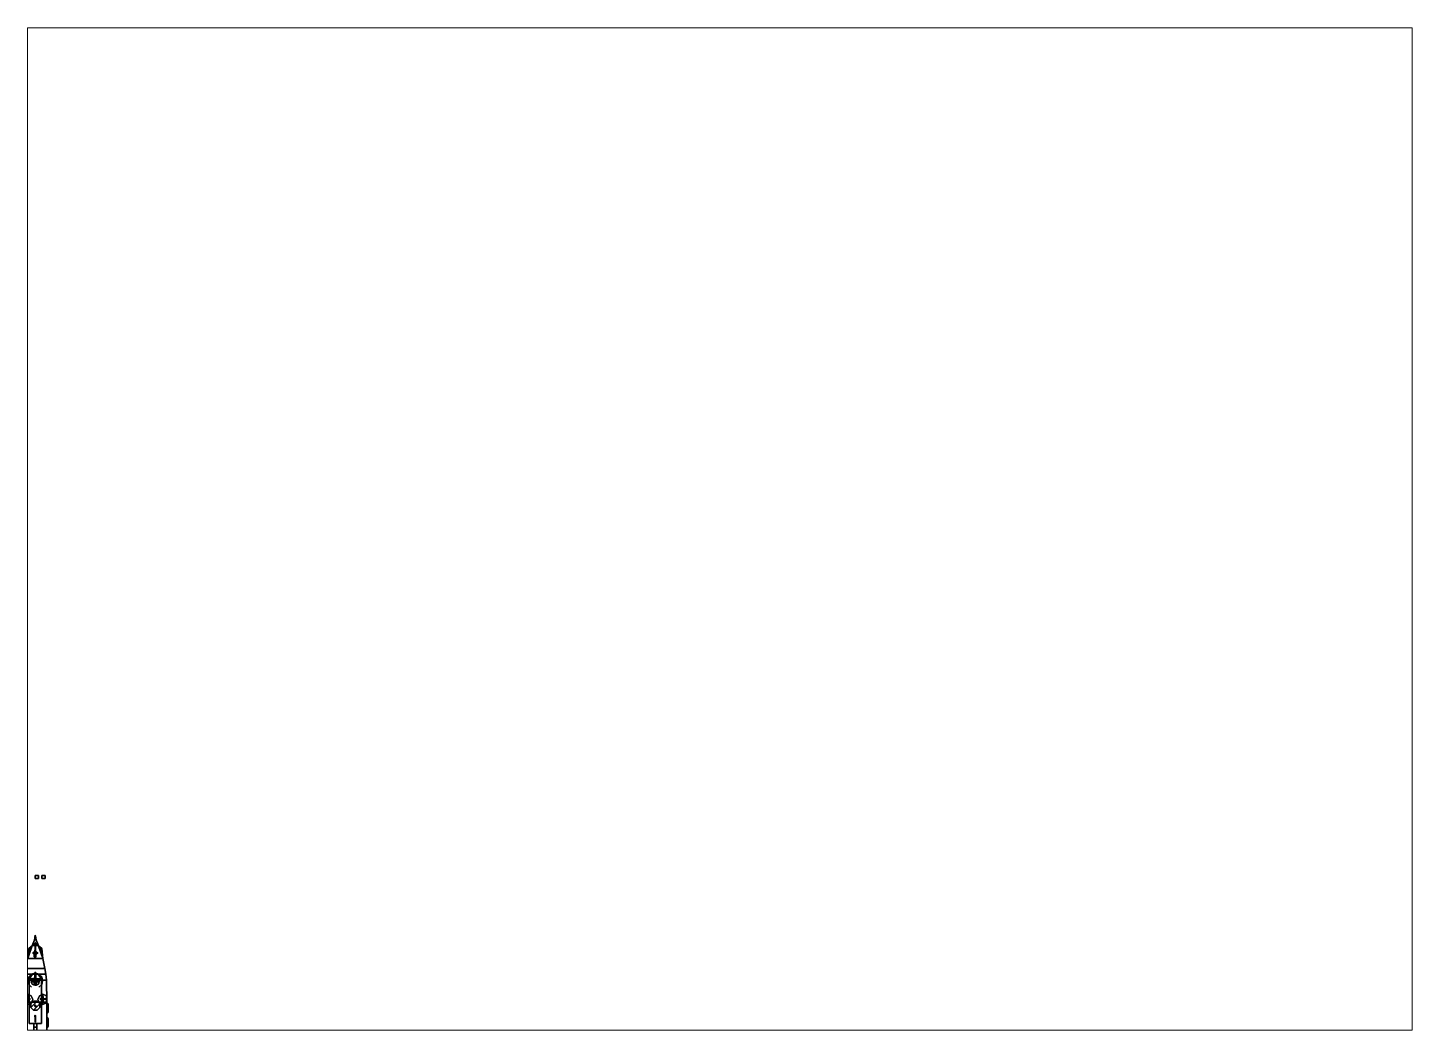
# Paper-space layout 'Layout1' of a CAD drawing. Header units: millimetres. Extents: x 28 to 251, y 20 to 181.
# The model-space entities are those that its viewports show. They can reach past a viewport. Long polylines and large blocks are cut down to what shows.
import ezdxf

# ---------------------------------------------------------------- set-up
doc = ezdxf.new("R2010")
doc.units = ezdxf.units.MM
for name, color, linetype in [('boats', 1, 'Continuous'), ('gun', 1, 'Continuous'), ('railings', 6, 'Continuous'), ('sleeve', 5, 'Continuous'), ('turret', 2, 'Continuous')]:
    doc.layers.add(name, color=color, linetype=linetype)

msp = doc.modelspace()

# ---------------------------------------------------------------- linework, layer by layer
for points in [[(1, 42.27, 1), (1, 42.27), (0, 42.27), (0, 42.27, 1)], [(1, 42.27), (1, 41.27), (0, 41.27), (0, 42.27)], [(0, 42.27), (0, 41.27), (0, 41.27, 1), (0, 42.27, 1)], [(0, 42.27, 1), (0, 41.27, 1), (1, 41.27, 1), (1, 42.27, 1)], [(0, 41.27, 1), (0, 41.27), (1, 41.27), (1, 41.27, 1)], [(1, 41.27, 1), (1, 41.27), (1, 42.27), (1, 42.27, 1)], [(3, 42.27), (3, 41.27), (2, 41.27), (2, 42.27)], [(2, 42.27), (2, 41.27), (3, 41.27), (3, 42.27)], [(2.33, 16.8, -1.9), (-2.33, 16.8, -1.9), (-0.78, 21.27, -1.9), (0.78, 21.27, -1.9)], [(-0.78, 21.27, -1.9), (-2.33, 16.8, -1.9), (-2.33, 16.8, 1.68), (-0.78, 21.27, 1.68)], [(-0.78, 21.27, 1.68), (-2.33, 16.8, 1.68), (2.33, 16.8, 1.68), (0.78, 21.27, 1.68)], [(0.78, 21.27, -1.9), (-0.78, 21.27, -1.9), (-0.23, 22.46, -1.9), (0.23, 22.46, -1.9)], [(-0.23, 22.46, -1.9), (-0.78, 21.27, -1.9), (-0.78, 21.27, 1.68), (-0.23, 22.46, 1.68)], [(-0.23, 22.46, 1.68), (-0.78, 21.27, 1.68), (0.78, 21.27, 1.68), (0.23, 22.46, 1.68)], [(-0.02, 22.87, -1.68), (-0.23, 22.46, -1.9), (-0.23, 22.46, 1.68), (-0.02, 23.77, 1.68)], [(-0.02, 23.77, 1.68), (-0.23, 22.46, 1.68), (0.23, 22.46, 1.68), (0.02, 23.77, 1.68)], [(0.23, 22.46, -1.9), (-0.23, 22.46, -1.9), (-0.02, 22.87, -1.68), (0.02, 22.87, -1.68)], [(0.02, 22.87, -1.68), (-0.02, 22.87, -1.68), (-0.02, 23.77, 1.68), (0.02, 23.77, 1.68)], [(0.02, 23.77, 1.68), (0.23, 22.46, 1.68), (0.23, 22.46, -1.9), (0.02, 22.87, -1.68)], [(0.23, 22.46, 1.68), (0.78, 21.27, 1.68), (0.78, 21.27, -1.9), (0.23, 22.46, -1.9)], [(0.78, 21.27, 1.68), (2.33, 16.8, 1.68), (2.33, 16.8, -1.9), (0.78, 21.27, -1.9)], [(3.22, 11.95, -1.9), (-3.22, 11.95, -1.9), (-2.96, 13.74, -1.9), (2.96, 13.74, -1.9)], [(-2.96, 13.74, 1.68), (-3.22, 11.95, 1.68), (3.22, 11.95, 1.68), (2.96, 13.74, 1.68)], [(-2.96, 13.74, -1.9), (-3.22, 11.95, -1.9), (-3.22, 11.95, 1.68), (-2.96, 13.74, 1.68)], [(2.96, 13.74, -1.9), (-2.96, 13.74, -1.9), (-2.33, 16.8, -1.9), (2.33, 16.8, -1.9)], [(-2.33, 16.8, 1.68), (-2.96, 13.74, 1.68), (2.96, 13.74, 1.68), (2.33, 16.8, 1.68)], [(-2.33, 16.8, -1.9), (-2.96, 13.74, -1.9), (-2.96, 13.74, 1.68), (-2.33, 16.8, 1.68)], [(2.33, 16.8, 1.68), (2.96, 13.74, 1.68), (2.96, 13.74, -1.9), (2.33, 16.8, -1.9)], [(2.96, 13.74, 1.68), (3.22, 11.95, 1.68), (3.22, 11.95, -1.9), (2.96, 13.74, -1.9)], [(3.58, 3.38, -1.9), (-3.58, 3.38, -1.9), (-3.39, 10.16, -1.9), (3.39, 10.16, -1.9)], [(-3.39, 10.16, 1.68), (-3.58, 3.38, 1.68), (3.58, 3.38, 1.68), (3.39, 10.16, 1.68)], [(-3.39, 10.16, -1.9), (-3.58, 3.38, -1.9), (-3.58, 3.38, 1.68), (-3.39, 10.16, 1.68)], [(3.39, 10.16, -1.9), (-3.39, 10.16, -1.9), (-3.22, 11.95, -1.9), (3.22, 11.95, -1.9)], [(-3.22, 11.95, 1.68), (-3.39, 10.16, 1.68), (3.39, 10.16, 1.68), (3.22, 11.95, 1.68)], [(-3.22, 11.95, -1.9), (-3.39, 10.16, -1.9), (-3.39, 10.16, 1.68), (-3.22, 11.95, 1.68)], [(-1.96, 11.1, 3.86), (-2.26, 9.97, 3.86), (-2.26, 9.97, 5.07), (-1.96, 11.1, 5.07)], [(-2.26, 9.97, 3.86), (-1.96, 11.1, 3.86), (-1.96, 11.1, 5.07), (-2.26, 9.97, 5.07)], [(-1.96, 11.1, 3.86), (-1.87, 8.75, 3.86), (-1.96, 8.84, 3.86), (-2.26, 9.97, 3.86)], [(-1.87, 8.75, 3.86), (-1.96, 11.1, 3.86), (-2.26, 9.97, 3.86), (-1.96, 8.84, 3.86)], [(-2.26, 9.97, 3.86), (-1.96, 8.84, 3.86), (-1.96, 8.84, 5.07), (-2.26, 9.97, 5.07)], [(-1.96, 8.84, 3.86), (-2.26, 9.97, 3.86), (-2.26, 9.97, 5.07), (-1.96, 8.84, 5.07)], [(-1.13, 11.93, 3.86), (-1.96, 11.1, 3.86), (-1.96, 11.1, 5.07), (-1.13, 11.93, 5.07)], [(-1.96, 11.1, 3.86), (-1.13, 11.93, 3.86), (-1.13, 11.93, 5.07), (-1.96, 11.1, 5.07)], [(-1.13, 11.93, 3.86), (-1.87, 10.53, 3.86), (-1.87, 8.75, 3.86), (-1.96, 11.1, 3.86)], [(-1.87, 10.53, 3.86), (-1.13, 11.93, 3.86), (-1.96, 11.1, 3.86), (-1.87, 8.75, 3.86)], [(-1.96, 8.84, 3.86), (-1.13, 8.01, 3.86), (-1.13, 8.01, 5.07), (-1.96, 8.84, 5.07)], [(-1.13, 8.01, 3.86), (-1.96, 8.84, 3.86), (-1.96, 8.84, 5.07), (-1.13, 8.01, 5.07)], [(-0.82, 12.1, 1.68), (-1.87, 10.53, 1.68), (-1.87, 10.53, 3.86), (-0.82, 12.1, 3.86)], [(-0.82, 12.1, 3.86), (-1.87, 10.53, 3.86), (1.87, 10.53, 3.86), (0.82, 12.1, 3.86)], [(-1.87, 10.53, 3.86), (-0.89, 11.99, 3.86), (-1.13, 11.93, 3.86), (-1.87, 10.53, 3.86)], [(-0.89, 11.99, 3.86), (-1.87, 10.53, 3.86), (-1.87, 10.53, 3.86), (-1.13, 11.93, 3.86)], [(-1.87, 10.53, 1.68), (-1.87, -3.12, 1.68), (-1.87, -3.12, 3.86), (-1.87, 10.53, 3.86)], [(-1.87, 10.53, 3.86), (-1.87, -3.12, 3.86), (1.87, -3.12, 3.86), (1.87, 10.53, 3.86)], [(0, 12.23, 3.86), (-1.13, 11.93, 3.86), (-1.13, 11.93, 5.07), (0, 12.23, 5.07)], [(-1.13, 11.93, 3.86), (0, 12.23, 3.86), (0, 12.23, 5.07), (-1.13, 11.93, 5.07)], [(0.82, 12.1, 3.86), (0.82, 12.1, 1.68), (-0.82, 12.1, 1.68), (-0.82, 12.1, 3.86)], [(0.49, 12.1, 3.86), (0.49, 12.1, 3.86), (0, 12.23, 3.86), (-0.49, 12.1, 3.86)], [(0.49, 12.1, 3.86), (0.49, 12.1, 3.86), (-0.49, 12.1, 3.86), (0, 12.23, 3.86)], [(1.13, 11.93, 3.86), (0, 12.23, 3.86), (0, 12.23, 5.07), (1.13, 11.93, 5.07)], [(0, 12.23, 3.86), (1.13, 11.93, 3.86), (1.13, 11.93, 5.07), (0, 12.23, 5.07)], [(1.87, 10.53, 3.86), (1.87, 10.53, 1.68), (0.82, 12.1, 1.68), (0.82, 12.1, 3.86)], [(0.89, 11.99, 3.86), (1.87, 10.53, 3.86), (1.87, 10.53, 3.86), (1.13, 11.93, 3.86)], [(1.87, 10.53, 3.86), (0.89, 11.99, 3.86), (1.13, 11.93, 3.86), (1.87, 10.53, 3.86)], [(1.96, 11.1, 3.86), (1.13, 11.93, 3.86), (1.13, 11.93, 5.07), (1.96, 11.1, 5.07)], [(1.13, 11.93, 3.86), (1.96, 11.1, 3.86), (1.96, 11.1, 5.07), (1.13, 11.93, 5.07)], [(1.87, 10.53, 3.86), (1.13, 11.93, 3.86), (1.96, 11.1, 3.86), (1.87, 8.75, 3.86)], [(1.13, 11.93, 3.86), (1.87, 10.53, 3.86), (1.87, 8.75, 3.86), (1.96, 11.1, 3.86)], [(1.13, 8.01, 3.86), (1.96, 8.84, 3.86), (1.96, 8.84, 5.07), (1.13, 8.01, 5.07)], [(1.96, 8.84, 3.86), (1.13, 8.01, 3.86), (1.13, 8.01, 5.07), (1.96, 8.84, 5.07)], [(1.96, 11.1, 3.86), (1.87, 8.75, 3.86), (1.96, 8.84, 3.86), (2.26, 9.97, 3.86)], [(1.87, 8.75, 3.86), (1.96, 11.1, 3.86), (2.26, 9.97, 3.86), (1.96, 8.84, 3.86)], [(1.87, -3.12, 3.86), (1.87, -3.12, 1.68), (1.87, 10.53, 1.68), (1.87, 10.53, 3.86)], [(2.26, 9.97, 3.86), (1.96, 11.1, 3.86), (1.96, 11.1, 5.07), (2.26, 9.97, 5.07)], [(1.96, 11.1, 3.86), (2.26, 9.97, 3.86), (2.26, 9.97, 5.07), (1.96, 11.1, 5.07)], [(1.96, 8.84, 3.86), (2.26, 9.97, 3.86), (2.26, 9.97, 5.07), (1.96, 8.84, 5.07)], [(2.26, 9.97, 3.86), (1.96, 8.84, 3.86), (1.96, 8.84, 5.07), (2.26, 9.97, 5.07)], [(3.22, 11.95, 1.68), (3.39, 10.16, 1.68), (3.39, 10.16, -1.9), (3.22, 11.95, -1.9)], [(3.39, 10.16, 1.68), (3.58, 3.38, 1.68), (3.58, 3.38, -1.9), (3.39, 10.16, -1.9)], [(-3.44, 5.34, 3.86), (-2.34, 5.79, 3.86), (-2.34, 5.79, 5.07), (-3.44, 5.34, 5.07)], [(-2.34, 5.79, 3.86), (-3.44, 5.34, 3.86), (-3.44, 5.34, 5.07), (-2.34, 5.79, 5.07)], [(-2.34, 5.79, 3.86), (-2.34, 2.69, 3.86), (-3.44, 3.14, 3.86), (-3.44, 5.34, 3.86)], [(-2.34, 2.69, 3.86), (-2.34, 5.79, 3.86), (-3.44, 5.34, 3.86), (-3.44, 3.14, 3.86)], [(-3.44, 3.14, 3.86), (-3.44, 5.34, 3.86), (-3.44, 5.34, 5.07), (-3.44, 3.14, 5.07)], [(-3.44, 5.34, 3.86), (-3.44, 3.14, 3.86), (-3.44, 3.14, 5.07), (-3.44, 5.34, 5.07)], [(-3.44, 5.22, 1.68), (-3.44, 5.32, 1.68), (-3.44, 5.32, 3.86), (-3.44, 5.22, 3.86)], [(-3.44, 5.32, 1.68), (-3.44, 5.22, 1.68), (-3.44, 5.22, 3.86), (-3.44, 5.32, 3.86)], [(-2.44, 4.3, 5.1), (-2.34, 4.36, 5.1), (-2.34, 4.56, 3.86), (-2.62, 4.4, 3.86)], [(-2.44, 4.18, 5.1), (-2.44, 4.3, 5.1), (-2.62, 4.4, 3.86), (-2.62, 4.08, 3.86)], [(-2.34, 5.79, 3.86), (-1.24, 5.34, 3.86), (-1.24, 5.34, 5.07), (-2.34, 5.79, 5.07)], [(-1.24, 5.34, 3.86), (-2.34, 5.79, 3.86), (-2.34, 5.79, 5.07), (-1.24, 5.34, 5.07)], [(-1.87, 2.88, 3.86), (-1.87, 5.6, 3.86), (-2.34, 5.79, 3.86), (-2.34, 2.69, 3.86)], [(-1.87, 5.6, 3.86), (-1.87, 2.88, 3.86), (-2.34, 2.69, 3.86), (-2.34, 5.79, 3.86)], [(-2.34, 4.36, 5.1), (-2.24, 4.3, 5.1), (-2.06, 4.4, 3.86), (-2.34, 4.56, 3.86)], [(-2.24, 4.3, 5.1), (-2.24, 4.18, 5.1), (-2.06, 4.08, 3.86), (-2.06, 4.4, 3.86)], [(-1.24, 5.34, 3.86), (-0.79, 4.24, 3.86), (-0.79, 4.24, 5.07), (-1.24, 5.34, 5.07)], [(-0.79, 4.24, 3.86), (-1.24, 5.34, 3.86), (-1.24, 5.34, 5.07), (-0.79, 4.24, 5.07)], [(1.24, 5.34, 3.86), (0.79, 4.24, 3.86), (0.79, 4.24, 5.07), (1.24, 5.34, 5.07)], [(0.79, 4.24, 3.86), (1.24, 5.34, 3.86), (1.24, 5.34, 5.07), (0.79, 4.24, 5.07)], [(2.34, 5.79, 3.86), (1.24, 5.34, 3.86), (1.24, 5.34, 5.07), (2.34, 5.79, 5.07)], [(1.24, 5.34, 3.86), (2.34, 5.79, 3.86), (2.34, 5.79, 5.07), (1.24, 5.34, 5.07)], [(1.87, 5.6, 3.86), (1.87, 2.88, 3.86), (2.34, 2.69, 3.86), (2.34, 5.79, 3.86)], [(1.87, 2.88, 3.86), (1.87, 5.6, 3.86), (2.34, 5.79, 3.86), (2.34, 2.69, 3.86)], [(2.24, 4.3, 5.1), (2.34, 4.36, 5.1), (2.34, 4.56, 3.86), (2.06, 4.4, 3.86)], [(2.24, 4.18, 5.1), (2.24, 4.3, 5.1), (2.06, 4.4, 3.86), (2.06, 4.08, 3.86)], [(2.34, 5.79, 3.86), (2.34, 2.69, 3.86), (3.44, 3.14, 3.86), (3.44, 5.34, 3.86)], [(2.34, 2.69, 3.86), (2.34, 5.79, 3.86), (3.44, 5.34, 3.86), (3.44, 3.14, 3.86)], [(3.44, 5.34, 3.86), (2.34, 5.79, 3.86), (2.34, 5.79, 5.07), (3.44, 5.34, 5.07)], [(2.34, 5.79, 3.86), (3.44, 5.34, 3.86), (3.44, 5.34, 5.07), (2.34, 5.79, 5.07)], [(2.34, 4.36, 5.1), (2.44, 4.3, 5.1), (2.62, 4.4, 3.86), (2.34, 4.56, 3.86)], [(2.44, 4.3, 5.1), (2.44, 4.18, 5.1), (2.62, 4.08, 3.86), (2.62, 4.4, 3.86)], [(3.44, 3.14, 3.86), (3.44, 5.34, 3.86), (3.44, 5.34, 5.07), (3.44, 3.14, 5.07)], [(3.44, 5.34, 3.86), (3.44, 3.14, 3.86), (3.44, 3.14, 5.07), (3.44, 5.34, 5.07)], [(3.44, 5.22, 1.68), (3.44, 5.32, 1.68), (3.44, 5.32, 3.86), (3.44, 5.22, 3.86)], [(3.44, 5.32, 1.68), (3.44, 5.22, 1.68), (3.44, 5.22, 3.86), (3.44, 5.32, 3.86)], [(3.58, -7.84, -1.9), (-3.58, -7.84, -1.9), (-3.58, 3.38, -1.9), (3.58, 3.38, -1.9)], [(-3.58, 3.38, 1.68), (-3.58, -7.84, 1.68), (3.58, -7.84, 1.68), (3.58, 3.38, 1.68)], [(-3.58, 3.38, -1.9), (-3.58, -7.84, -1.9), (-3.58, -7.84, 1.68), (-3.58, 3.38, 1.68)], [(-3.44, 3.25, 1.68), (-3.44, 3.15, 1.68), (-3.44, 3.15, 3.86), (-3.44, 3.25, 3.86)], [(-3.44, 3.15, 1.68), (-3.44, 3.25, 1.68), (-3.44, 3.25, 3.86), (-3.44, 3.15, 3.86)], [(-2.34, 2.69, 3.86), (-3.44, 3.14, 3.86), (-3.44, 3.14, 5.07), (-2.34, 2.69, 5.07)], [(-3.44, 3.14, 3.86), (-2.34, 2.69, 3.86), (-2.34, 2.69, 5.07), (-3.44, 3.14, 5.07)], [(-2.34, 4.12, 5.1), (-2.44, 4.18, 5.1), (-2.62, 4.08, 3.86), (-2.34, 3.92, 3.86)], [(-2.24, 4.18, 5.1), (-2.34, 4.12, 5.1), (-2.34, 3.92, 3.86), (-2.06, 4.08, 3.86)], [(-1.24, 3.14, 3.86), (-2.34, 2.69, 3.86), (-2.34, 2.69, 5.07), (-1.24, 3.14, 5.07)], [(-2.34, 2.69, 3.86), (-1.24, 3.14, 3.86), (-1.24, 3.14, 5.07), (-2.34, 2.69, 5.07)], [(0.58, 3.73, 7.12), (-0.58, 3.73, 7.12), (-1.4, 2.91, 7.12), (-1.4, 1.75, 7.12)], [(1.4, 2.91, 7.12), (0.58, 3.73, 7.12), (-1.4, 1.75, 7.12), (-0.58, 0.93, 7.12)], [(-1.4, 2.91, 7.12), (-0.58, 3.73, 7.12), (-0.58, 3.73, 8.73), (-1.4, 2.91, 8.73)], [(-0.58, 3.73, 3.86), (-1.4, 2.91, 3.86), (-1.4, 2.91, 8.73), (-0.58, 3.73, 8.73)], [(-1.4, 1.75, 7.12), (-1.4, 2.91, 7.12), (-1.4, 2.91, 8.73), (-1.4, 1.75, 8.73)], [(-1.4, 2.91, 3.86), (-1.4, 1.75, 3.86), (-1.4, 1.75, 8.73), (-1.4, 2.91, 8.73)], [(-0.58, 0.93, 7.12), (-1.4, 1.75, 7.12), (-1.4, 1.75, 8.73), (-0.58, 0.93, 8.73)], [(-1.4, 1.75, 3.86), (-0.58, 0.93, 3.86), (-0.58, 0.93, 8.73), (-1.4, 1.75, 8.73)], [(-0.79, 4.24, 3.86), (-1.24, 3.14, 3.86), (-1.24, 3.14, 5.07), (-0.79, 4.24, 5.07)], [(-1.24, 3.14, 3.86), (-0.79, 4.24, 3.86), (-0.79, 4.24, 5.07), (-1.24, 3.14, 5.07)], [(-0.58, 3.73, 7.12), (0.58, 3.73, 7.12), (0.58, 3.73, 8.73), (-0.58, 3.73, 8.73)], [(0.58, 3.73, 3.86), (-0.58, 3.73, 3.86), (-0.58, 3.73, 8.73), (0.58, 3.73, 8.73)], [(1.4, 1.75, 7.12), (1.4, 2.91, 7.12), (-0.58, 0.93, 7.12), (0.58, 0.93, 7.12)], [(-0.58, 0.93, 3.86), (0.58, 0.93, 3.86), (0.58, 0.93, 7.12), (-0.58, 0.93, 7.12)], [(-0.18, 2.36, 8.6), (-0.21, 2.26, 8.6), (-0.21, 2.26, 8.6), (-0.18, 2.31, 8.69)], [(-0.18, 2.31, 8.51), (-0.21, 2.26, 8.6), (-0.21, 2.26, 8.6), (-0.18, 2.36, 8.6)], [(-0.18, 2.31, 8.69), (-0.21, 2.26, 8.6), (-0.21, 2.26, 8.6), (-0.18, 2.21, 8.69)], [(-0.18, 2.21, 8.51), (-0.21, 2.26, 8.6), (-0.21, 2.26, 8.6), (-0.18, 2.31, 8.51)], [(-0.18, 2.21, 8.69), (-0.21, 2.26, 8.6), (-0.21, 2.26, 8.6), (-0.18, 2.15, 8.6)], [(-0.18, 2.15, 8.6), (-0.21, 2.26, 8.6), (-0.21, 2.26, 8.6), (-0.18, 2.21, 8.51)], [(-0.11, 2.44, 8.6), (-0.18, 2.36, 8.6), (-0.18, 2.31, 8.69), (-0.11, 2.35, 8.76)], [(-0.11, 2.35, 8.44), (-0.18, 2.31, 8.51), (-0.18, 2.36, 8.6), (-0.11, 2.44, 8.6)], [(-0.11, 2.35, 8.76), (-0.18, 2.31, 8.69), (-0.18, 2.21, 8.69), (-0.11, 2.17, 8.76)], [(-0.11, 2.17, 8.44), (-0.18, 2.21, 8.51), (-0.18, 2.31, 8.51), (-0.11, 2.35, 8.44)], [(-0.11, 2.17, 8.76), (-0.18, 2.21, 8.69), (-0.18, 2.15, 8.6), (-0.11, 2.08, 8.6)], [(-0.11, 2.08, 8.6), (-0.18, 2.15, 8.6), (-0.18, 2.21, 8.51), (-0.11, 2.17, 8.44)], [(-0.08, 2.4, 7.12), (-0.15, 2.27, 7.12), (-0.15, 2.27, 8.42), (-0.08, 2.4, 8.42)], [(0.07, 2.4, 8.42), (-0.08, 2.4, 8.42), (-0.15, 2.27, 8.42), (0.15, 2.27, 8.42)], [(-0.15, 2.27, 7.12), (-0.08, 2.14, 7.12), (-0.08, 2.14, 8.42), (-0.15, 2.27, 8.42)], [(0.15, 2.27, 8.42), (-0.15, 2.27, 8.42), (-0.08, 2.14, 8.42), (0.07, 2.14, 8.42)], [(0, 2.47, 8.6), (-0.11, 2.44, 8.6), (-0.11, 2.35, 8.76), (0, 2.36, 8.78)], [(0, 2.36, 8.42), (-0.11, 2.35, 8.44), (-0.11, 2.44, 8.6), (0, 2.47, 8.6)], [(0, 2.36, 8.78), (-0.11, 2.35, 8.76), (-0.11, 2.17, 8.76), (0, 2.15, 8.78)], [(0, 2.15, 8.42), (-0.11, 2.17, 8.44), (-0.11, 2.35, 8.44), (0, 2.36, 8.42)], [(0, 2.15, 8.78), (-0.11, 2.17, 8.76), (-0.11, 2.08, 8.6), (0, 2.05, 8.6)], [(0, 2.05, 8.6), (-0.11, 2.08, 8.6), (-0.11, 2.17, 8.44), (0, 2.15, 8.42)], [(-0.08, 2.14, 7.12), (0.07, 2.14, 7.12), (0.07, 2.14, 8.42), (-0.08, 2.14, 8.42)], [(0.07, 2.4, 7.12), (-0.08, 2.4, 7.12), (-0.08, 2.4, 8.42), (0.07, 2.4, 8.42)], [(0.11, 2.44, 8.6), (0, 2.47, 8.6), (0, 2.36, 8.78), (0.11, 2.35, 8.76)], [(0.11, 2.35, 8.44), (0, 2.36, 8.42), (0, 2.47, 8.6), (0.11, 2.44, 8.6)], [(0.11, 2.35, 8.76), (0, 2.36, 8.78), (0, 2.15, 8.78), (0.11, 2.17, 8.76)], [(0.11, 2.17, 8.44), (0, 2.15, 8.42), (0, 2.36, 8.42), (0.11, 2.35, 8.44)], [(0.11, 2.17, 8.76), (0, 2.15, 8.78), (0, 2.05, 8.6), (0.11, 2.08, 8.6)], [(0.11, 2.08, 8.6), (0, 2.05, 8.6), (0, 2.15, 8.42), (0.11, 2.17, 8.44)], [(0.07, 2.14, 7.12), (0.15, 2.27, 7.12), (0.15, 2.27, 8.42), (0.07, 2.14, 8.42)], [(0.15, 2.27, 7.12), (0.07, 2.4, 7.12), (0.07, 2.4, 8.42), (0.15, 2.27, 8.42)], [(0.18, 2.36, 8.6), (0.11, 2.44, 8.6), (0.11, 2.35, 8.76), (0.18, 2.31, 8.69)], [(0.18, 2.31, 8.51), (0.11, 2.35, 8.44), (0.11, 2.44, 8.6), (0.18, 2.36, 8.6)], [(0.18, 2.31, 8.69), (0.11, 2.35, 8.76), (0.11, 2.17, 8.76), (0.18, 2.21, 8.69)], [(0.18, 2.21, 8.51), (0.11, 2.17, 8.44), (0.11, 2.35, 8.44), (0.18, 2.31, 8.51)], [(0.18, 2.21, 8.69), (0.11, 2.17, 8.76), (0.11, 2.08, 8.6), (0.18, 2.15, 8.6)], [(0.18, 2.15, 8.6), (0.11, 2.08, 8.6), (0.11, 2.17, 8.44), (0.18, 2.21, 8.51)], [(0.21, 2.26, 8.6), (0.18, 2.36, 8.6), (0.18, 2.31, 8.69), (0.21, 2.26, 8.6)], [(0.21, 2.26, 8.6), (0.18, 2.31, 8.51), (0.18, 2.36, 8.6), (0.21, 2.26, 8.6)], [(0.21, 2.26, 8.6), (0.18, 2.31, 8.69), (0.18, 2.21, 8.69), (0.21, 2.26, 8.6)], [(0.21, 2.26, 8.6), (0.18, 2.21, 8.51), (0.18, 2.31, 8.51), (0.21, 2.26, 8.6)], [(0.21, 2.26, 8.6), (0.18, 2.21, 8.69), (0.18, 2.15, 8.6), (0.21, 2.26, 8.6)], [(0.21, 2.26, 8.6), (0.18, 2.15, 8.6), (0.18, 2.21, 8.51), (0.21, 2.26, 8.6)], [(0.58, 3.73, 7.12), (1.4, 2.91, 7.12), (1.4, 2.91, 8.73), (0.58, 3.73, 8.73)], [(1.4, 2.91, 3.86), (0.58, 3.73, 3.86), (0.58, 3.73, 8.73), (1.4, 2.91, 8.73)], [(1.4, 1.75, 7.12), (0.58, 0.93, 7.12), (0.58, 0.93, 8.73), (1.4, 1.75, 8.73)], [(0.58, 0.93, 3.86), (1.4, 1.75, 3.86), (1.4, 1.75, 8.73), (0.58, 0.93, 8.73)], [(0.79, 4.24, 3.86), (1.24, 3.14, 3.86), (1.24, 3.14, 5.07), (0.79, 4.24, 5.07)], [(1.24, 3.14, 3.86), (0.79, 4.24, 3.86), (0.79, 4.24, 5.07), (1.24, 3.14, 5.07)], [(1.24, 3.14, 3.86), (2.34, 2.69, 3.86), (2.34, 2.69, 5.07), (1.24, 3.14, 5.07)], [(2.34, 2.69, 3.86), (1.24, 3.14, 3.86), (1.24, 3.14, 5.07), (2.34, 2.69, 5.07)], [(1.4, 2.91, 7.12), (1.4, 1.75, 7.12), (1.4, 1.75, 8.73), (1.4, 2.91, 8.73)], [(1.4, 1.75, 3.86), (1.4, 2.91, 3.86), (1.4, 2.91, 8.73), (1.4, 1.75, 8.73)], [(2.34, 4.12, 5.1), (2.24, 4.18, 5.1), (2.06, 4.08, 3.86), (2.34, 3.92, 3.86)], [(2.44, 4.18, 5.1), (2.34, 4.12, 5.1), (2.34, 3.92, 3.86), (2.62, 4.08, 3.86)], [(2.34, 2.69, 3.86), (3.44, 3.14, 3.86), (3.44, 3.14, 5.07), (2.34, 2.69, 5.07)], [(3.44, 3.14, 3.86), (2.34, 2.69, 3.86), (2.34, 2.69, 5.07), (3.44, 3.14, 5.07)], [(3.44, 3.25, 1.68), (3.44, 3.15, 1.68), (3.44, 3.15, 3.86), (3.44, 3.25, 3.86)], [(3.44, 3.15, 1.68), (3.44, 3.25, 1.68), (3.44, 3.25, 3.86), (3.44, 3.15, 3.86)], [(3.58, 3.38, 1.68), (3.58, -7.84, 1.68), (3.58, -7.84, -1.9), (3.58, 3.38, -1.9)], [(-1.87, -3.12, 3.86), (-1.87, -3.12, 1.68), (1.87, -3.12, 1.68), (1.87, -3.12, 3.86)], [(0.45, -3.12, 3.86), (0.45, -4.26, 3.86), (-0.45, -4.26, 3.86), (-0.45, -3.12, 3.86)], [(-0.45, -3.12, 3.86), (-0.45, -4.26, 3.86), (0.45, -4.26, 3.86), (0.45, -3.12, 3.86)], [(0, -0.6, 3.86), (-0.1, -0.7, 3.86), (-0.1, -1.12, 15.91), (0, -1.02, 15.91)], [(-0.1, -0.7, 3.86), (0, -0.8, 3.86), (0, -1.22, 15.91), (-0.1, -1.12, 15.91)], [(-0.1, -1.12, 15.91), (0, -1.22, 15.91), (0.1, -1.12, 15.91), (0, -1.02, 15.91)], [(0, -1.09, 12.77), (-0.05, -1.05, 12.69), (-0.05, -2.74, 14.29), (0, -2.74, 14.34)], [(-0.05, -1.05, 12.69), (0, -1.09, 12.67), (0, -2.74, 14.24), (-0.05, -2.74, 14.29)], [(-0.05, -2.74, 14.29), (0, -2.74, 14.24), (0.05, -2.74, 14.29), (0, -2.74, 14.34)], [(0.1, -0.7, 3.86), (0, -0.6, 3.86), (0, -1.02, 15.91), (0.1, -1.12, 15.91)], [(0, -0.8, 3.86), (0.1, -0.7, 3.86), (0.1, -1.12, 15.91), (0, -1.22, 15.91)], [(0.05, -1.05, 12.69), (0, -1.09, 12.77), (0, -2.74, 14.34), (0.05, -2.74, 14.29)], [(0, -1.09, 12.67), (0.05, -1.05, 12.69), (0.05, -2.74, 14.29), (0, -2.74, 14.24)], [(-2.34, -5.81, 1.68), (-3.44, -6.26, 1.68), (-3.44, -6.26, 2.89), (-2.34, -5.81, 2.89)], [(-3.44, -6.26, 1.68), (-2.34, -5.81, 1.68), (-2.34, -5.81, 2.89), (-3.44, -6.26, 2.89)], [(-3.44, -8.46, 1.68), (-3.44, -6.26, 1.68), (-3.44, -6.26, 2.89), (-3.44, -8.46, 2.89)], [(-3.44, -6.26, 1.68), (-3.44, -8.46, 1.68), (-3.44, -8.46, 2.89), (-3.44, -6.26, 2.89)], [(-2.44, -7.3, 2.92), (-2.34, -7.24, 2.92), (-2.34, -7.04, 1.68), (-2.62, -7.2, 1.68)], [(-2.44, -7.42, 2.92), (-2.44, -7.3, 2.92), (-2.62, -7.2, 1.68), (-2.62, -7.52, 1.68)], [(-1.24, -6.26, 1.68), (-2.34, -5.81, 1.68), (-2.34, -5.81, 2.89), (-1.24, -6.26, 2.89)], [(-2.34, -5.81, 1.68), (-1.24, -6.26, 1.68), (-1.24, -6.26, 2.89), (-2.34, -5.81, 2.89)], [(-2.34, -7.24, 2.92), (-2.24, -7.3, 2.92), (-2.06, -7.2, 1.68), (-2.34, -7.04, 1.68)], [(-2.24, -7.3, 2.92), (-2.24, -7.42, 2.92), (-2.06, -7.52, 1.68), (-2.06, -7.2, 1.68)], [(-0.79, -7.36, 1.68), (-1.24, -6.26, 1.68), (-1.24, -6.26, 2.89), (-0.79, -7.36, 2.89)], [(-1.24, -6.26, 1.68), (-0.79, -7.36, 1.68), (-0.79, -7.36, 2.89), (-1.24, -6.26, 2.89)], [(-1.24, -8.46, 1.68), (-0.79, -7.36, 1.68), (-0.79, -7.36, 2.89), (-1.24, -8.46, 2.89)], [(-0.79, -7.36, 1.68), (-1.24, -8.46, 1.68), (-1.24, -8.46, 2.89), (-0.79, -7.36, 2.89)], [(-0.45, -4.26, 3.86), (-0.45, -5.64, 1.68), (0.45, -5.64, 1.68), (0.45, -4.26, 3.86)], [(0.45, -4.26, 3.86), (0.45, -5.64, 1.68), (-0.45, -5.64, 1.68), (-0.45, -4.26, 3.86)], [(1.24, -6.26, 1.68), (0.79, -7.36, 1.68), (0.79, -7.36, 2.89), (1.24, -6.26, 2.89)], [(0.79, -7.36, 1.68), (1.24, -6.26, 1.68), (1.24, -6.26, 2.89), (0.79, -7.36, 2.89)], [(0.79, -7.36, 1.68), (1.24, -8.46, 1.68), (1.24, -8.46, 2.89), (0.79, -7.36, 2.89)], [(1.24, -8.46, 1.68), (0.79, -7.36, 1.68), (0.79, -7.36, 2.89), (1.24, -8.46, 2.89)], [(2.34, -5.81, 1.68), (1.24, -6.26, 1.68), (1.24, -6.26, 2.89), (2.34, -5.81, 2.89)], [(1.24, -6.26, 1.68), (2.34, -5.81, 1.68), (2.34, -5.81, 2.89), (1.24, -6.26, 2.89)], [(2.24, -7.3, 2.92), (2.34, -7.24, 2.92), (2.34, -7.04, 1.68), (2.06, -7.2, 1.68)], [(2.24, -7.42, 2.92), (2.24, -7.3, 2.92), (2.06, -7.2, 1.68), (2.06, -7.52, 1.68)], [(3.44, -6.26, 1.68), (2.34, -5.81, 1.68), (2.34, -5.81, 2.89), (3.44, -6.26, 2.89)], [(2.34, -5.81, 1.68), (3.44, -6.26, 1.68), (3.44, -6.26, 2.89), (2.34, -5.81, 2.89)], [(2.34, -7.24, 2.92), (2.44, -7.3, 2.92), (2.62, -7.2, 1.68), (2.34, -7.04, 1.68)], [(2.44, -7.3, 2.92), (2.44, -7.42, 2.92), (2.62, -7.52, 1.68), (2.62, -7.2, 1.68)], [(3.44, -8.46, 1.68), (3.44, -6.26, 1.68), (3.44, -6.26, 2.89), (3.44, -8.46, 2.89)], [(3.44, -6.26, 1.68), (3.44, -8.46, 1.68), (3.44, -8.46, 2.89), (3.44, -6.26, 2.89)]]:
    msp.add_3dface(points)
at = {"layer": 'boats'}
for points in [[(-3.88, 2.85, 2.26), (-3.98, 2.73, 2.38), (-3.98, 2.82, 2.59), (-3.88, 2.99, 2.59)], [(-3.88, 2.99, 2.96), (-3.98, 2.82, 2.96), (-3.98, 2.73, 3.17), (-3.88, 2.85, 3.29)], [(-3.98, 2.82, 2.96), (-3.88, 2.99, 2.96), (-3.88, 2.99, 2.59), (-3.98, 2.82, 2.59)], [(-3.88, 2.52, 2.12), (-3.98, 2.52, 2.29), (-3.98, 2.73, 2.38), (-3.88, 2.85, 2.26)], [(-3.88, 2.85, 3.29), (-3.98, 2.73, 3.17), (-3.98, 2.52, 3.26), (-3.88, 2.52, 3.43)], [(-3.98, 2.73, 2.38), (-3.88, 2.61, 2.5), (-3.88, 2.65, 2.59), (-3.98, 2.82, 2.59)], [(-3.98, 2.82, 2.96), (-3.88, 2.65, 2.96), (-3.88, 2.61, 3.05), (-3.98, 2.73, 3.17)], [(-3.88, 2.65, 2.96), (-3.98, 2.82, 2.96), (-3.98, 2.82, 2.59), (-3.88, 2.65, 2.59)], [(-3.98, 2.52, 2.29), (-3.88, 2.52, 2.46), (-3.88, 2.61, 2.5), (-3.98, 2.73, 2.38)], [(-3.98, 2.73, 3.17), (-3.88, 2.61, 3.05), (-3.88, 2.52, 3.09), (-3.98, 2.52, 3.26)], [(-3.88, 2.52, 2.46), (-3.98, 2.52, 2.29), (-3.98, 0.62, 2.29), (-3.88, 0.62, 2.46)], [(-3.98, 2.52, 2.29), (-3.88, 2.52, 2.12), (-3.88, 0.62, 2.12), (-3.98, 0.62, 2.29)], [(-3.88, 2.52, 3.43), (-3.98, 2.52, 3.26), (-3.98, 0.62, 3.26), (-3.88, 0.62, 3.43)], [(-3.98, 2.52, 3.26), (-3.88, 2.52, 3.09), (-3.88, 0.62, 3.09), (-3.98, 0.62, 3.26)], [(-3.98, 0.41, 2.38), (-3.88, 0.53, 2.5), (-3.88, 0.62, 2.46), (-3.98, 0.62, 2.29)], [(-3.88, 0.29, 2.26), (-3.98, 0.41, 2.38), (-3.98, 0.62, 2.29), (-3.88, 0.62, 2.12)], [(-3.88, 0.62, 3.43), (-3.98, 0.62, 3.26), (-3.98, 0.41, 3.17), (-3.88, 0.29, 3.29)], [(-3.98, 0.62, 3.26), (-3.88, 0.62, 3.09), (-3.88, 0.53, 3.05), (-3.98, 0.41, 3.17)], [(-3.98, 0.32, 2.59), (-3.88, 0.49, 2.59), (-3.88, 0.53, 2.5), (-3.98, 0.41, 2.38)], [(-3.98, 0.41, 3.17), (-3.88, 0.53, 3.05), (-3.88, 0.49, 2.96), (-3.98, 0.32, 2.96)], [(-3.98, 0.32, 2.96), (-3.88, 0.49, 2.96), (-3.88, 0.49, 2.59), (-3.98, 0.32, 2.59)], [(-3.88, 0.15, 2.59), (-3.98, 0.32, 2.59), (-3.98, 0.41, 2.38), (-3.88, 0.29, 2.26)], [(-3.88, 0.29, 3.29), (-3.98, 0.41, 3.17), (-3.98, 0.32, 2.96), (-3.88, 0.15, 2.96)], [(-3.88, 0.15, 2.96), (-3.98, 0.32, 2.96), (-3.98, 0.32, 2.59), (-3.88, 0.15, 2.59)], [(-3.68, 2.85, 2.26), (-3.88, 2.85, 2.26), (-3.88, 2.99, 2.59), (-3.68, 2.99, 2.59)], [(-3.68, 2.99, 2.96), (-3.88, 2.99, 2.96), (-3.88, 2.85, 3.29), (-3.68, 2.85, 3.29)], [(-3.88, 2.99, 2.96), (-3.68, 2.99, 2.96), (-3.68, 2.99, 2.59), (-3.88, 2.99, 2.59)], [(-3.68, 2.52, 2.12), (-3.88, 2.52, 2.12), (-3.88, 2.85, 2.26), (-3.68, 2.85, 2.26)], [(-3.68, 2.85, 3.29), (-3.88, 2.85, 3.29), (-3.88, 2.52, 3.43), (-3.68, 2.52, 3.43)], [(-3.88, 2.61, 2.5), (-3.68, 2.61, 2.5), (-3.68, 2.65, 2.59), (-3.88, 2.65, 2.59)], [(-3.88, 2.65, 2.96), (-3.68, 2.65, 2.96), (-3.68, 2.61, 3.05), (-3.88, 2.61, 3.05)], [(-3.68, 2.65, 2.96), (-3.88, 2.65, 2.96), (-3.88, 2.65, 2.59), (-3.68, 2.65, 2.59)], [(-3.88, 2.52, 2.46), (-3.68, 2.52, 2.46), (-3.68, 2.61, 2.5), (-3.88, 2.61, 2.5)], [(-3.88, 2.61, 3.05), (-3.68, 2.61, 3.05), (-3.68, 2.52, 3.09), (-3.88, 2.52, 3.09)], [(-3.68, 2.52, 2.46), (-3.88, 2.52, 2.46), (-3.88, 0.62, 2.46), (-3.68, 0.62, 2.46)], [(-3.88, 2.52, 2.12), (-3.68, 2.52, 2.12), (-3.68, 0.62, 2.12), (-3.88, 0.62, 2.12)], [(-3.88, 2.52, 3.09), (-3.68, 2.52, 3.09), (-3.68, 0.62, 3.09), (-3.88, 0.62, 3.09)], [(-3.68, 2.52, 3.43), (-3.88, 2.52, 3.43), (-3.88, 0.62, 3.43), (-3.68, 0.62, 3.43)], [(-3.88, 0.53, 2.5), (-3.68, 0.53, 2.5), (-3.68, 0.62, 2.46), (-3.88, 0.62, 2.46)], [(-3.68, 0.29, 2.26), (-3.88, 0.29, 2.26), (-3.88, 0.62, 2.12), (-3.68, 0.62, 2.12)], [(-3.68, 0.62, 3.43), (-3.88, 0.62, 3.43), (-3.88, 0.29, 3.29), (-3.68, 0.29, 3.29)], [(-3.88, 0.62, 3.09), (-3.68, 0.62, 3.09), (-3.68, 0.53, 3.05), (-3.88, 0.53, 3.05)], [(-3.88, 0.49, 2.59), (-3.68, 0.49, 2.59), (-3.68, 0.53, 2.5), (-3.88, 0.53, 2.5)], [(-3.88, 0.53, 3.05), (-3.68, 0.53, 3.05), (-3.68, 0.49, 2.96), (-3.88, 0.49, 2.96)], [(-3.88, 0.49, 2.96), (-3.68, 0.49, 2.96), (-3.68, 0.49, 2.59), (-3.88, 0.49, 2.59)], [(-3.68, 0.15, 2.59), (-3.88, 0.15, 2.59), (-3.88, 0.29, 2.26), (-3.68, 0.29, 2.26)], [(-3.68, 0.29, 3.29), (-3.88, 0.29, 3.29), (-3.88, 0.15, 2.96), (-3.68, 0.15, 2.96)], [(-3.68, 0.15, 2.96), (-3.88, 0.15, 2.96), (-3.88, 0.15, 2.59), (-3.68, 0.15, 2.59)], [(-3.58, 2.73, 2.38), (-3.68, 2.85, 2.26), (-3.68, 2.99, 2.59), (-3.58, 2.82, 2.59)], [(-3.58, 2.82, 2.96), (-3.68, 2.99, 2.96), (-3.68, 2.85, 3.29), (-3.58, 2.73, 3.17)], [(-3.68, 2.99, 2.96), (-3.58, 2.82, 2.96), (-3.58, 2.82, 2.59), (-3.68, 2.99, 2.59)], [(-3.58, 2.52, 2.29), (-3.68, 2.52, 2.12), (-3.68, 2.85, 2.26), (-3.58, 2.73, 2.38)], [(-3.58, 2.73, 3.17), (-3.68, 2.85, 3.29), (-3.68, 2.52, 3.43), (-3.58, 2.52, 3.26)], [(-3.68, 2.61, 2.5), (-3.58, 2.73, 2.38), (-3.58, 2.82, 2.59), (-3.68, 2.65, 2.59)], [(-3.68, 2.65, 2.96), (-3.58, 2.82, 2.96), (-3.58, 2.73, 3.17), (-3.68, 2.61, 3.05)], [(-3.58, 2.82, 2.96), (-3.68, 2.65, 2.96), (-3.68, 2.65, 2.59), (-3.58, 2.82, 2.59)], [(-3.68, 2.52, 2.46), (-3.58, 2.52, 2.29), (-3.58, 2.73, 2.38), (-3.68, 2.61, 2.5)], [(-3.68, 2.61, 3.05), (-3.58, 2.73, 3.17), (-3.58, 2.52, 3.26), (-3.68, 2.52, 3.09)], [(-3.68, 2.61, 2.5), (-3.68, 2.61, 3.05), (-3.68, 2.65, 2.96), (-3.68, 2.65, 2.59)], [(-3.68, 2.65, 2.59), (-3.68, 2.65, 2.96), (-3.68, 2.61, 3.05), (-3.68, 2.61, 2.5)], [(-3.68, 2.61, 2.5), (-3.68, 2.61, 3.05), (-3.68, 2.52, 3.09), (-3.68, 2.52, 2.46)], [(-3.68, 2.52, 2.46), (-3.68, 2.52, 3.09), (-3.68, 2.61, 3.05), (-3.68, 2.61, 2.5)], [(-3.68, 0.62, 2.46), (-3.68, 0.62, 3.09), (-3.68, 2.52, 3.09), (-3.68, 2.52, 2.46)], [(-3.68, 2.52, 2.46), (-3.68, 2.52, 3.09), (-3.68, 0.62, 3.09), (-3.68, 0.62, 2.46)], [(-3.58, 2.52, 2.29), (-3.68, 2.52, 2.46), (-3.68, 0.62, 2.46), (-3.58, 0.62, 2.29)], [(-3.68, 2.52, 2.12), (-3.58, 2.52, 2.29), (-3.58, 0.62, 2.29), (-3.68, 0.62, 2.12)], [(-3.58, 2.52, 3.26), (-3.68, 2.52, 3.43), (-3.68, 0.62, 3.43), (-3.58, 0.62, 3.26)], [(-3.68, 2.52, 3.09), (-3.58, 2.52, 3.26), (-3.58, 0.62, 3.26), (-3.68, 0.62, 3.09)], [(-3.68, 0.53, 2.5), (-3.68, 0.53, 3.05), (-3.68, 0.62, 3.09), (-3.68, 0.62, 2.46)], [(-3.68, 0.62, 2.46), (-3.68, 0.62, 3.09), (-3.68, 0.53, 3.05), (-3.68, 0.53, 2.5)], [(-3.68, 0.53, 2.5), (-3.58, 0.41, 2.38), (-3.58, 0.62, 2.29), (-3.68, 0.62, 2.46)], [(-3.58, 0.41, 2.38), (-3.68, 0.29, 2.26), (-3.68, 0.62, 2.12), (-3.58, 0.62, 2.29)], [(-3.58, 0.62, 3.26), (-3.68, 0.62, 3.43), (-3.68, 0.29, 3.29), (-3.58, 0.41, 3.17)], [(-3.68, 0.62, 3.09), (-3.58, 0.62, 3.26), (-3.58, 0.41, 3.17), (-3.68, 0.53, 3.05)], [(-3.68, 0.49, 2.59), (-3.58, 0.32, 2.59), (-3.58, 0.41, 2.38), (-3.68, 0.53, 2.5)], [(-3.68, 0.49, 2.59), (-3.68, 0.49, 2.96), (-3.68, 0.53, 3.05), (-3.68, 0.53, 2.5)], [(-3.68, 0.53, 2.5), (-3.68, 0.53, 3.05), (-3.68, 0.49, 2.96), (-3.68, 0.49, 2.59)], [(-3.68, 0.53, 3.05), (-3.58, 0.41, 3.17), (-3.58, 0.32, 2.96), (-3.68, 0.49, 2.96)], [(-3.68, 0.49, 2.96), (-3.58, 0.32, 2.96), (-3.58, 0.32, 2.59), (-3.68, 0.49, 2.59)], [(-3.58, 0.32, 2.59), (-3.68, 0.15, 2.59), (-3.68, 0.29, 2.26), (-3.58, 0.41, 2.38)], [(-3.58, 0.41, 3.17), (-3.68, 0.29, 3.29), (-3.68, 0.15, 2.96), (-3.58, 0.32, 2.96)], [(-3.58, 0.32, 2.96), (-3.68, 0.15, 2.96), (-3.68, 0.15, 2.59), (-3.58, 0.32, 2.59)], [(3.58, 2.82, 2.59), (3.68, 2.99, 2.59), (3.68, 2.85, 2.26), (3.58, 2.73, 2.38)], [(3.58, 2.73, 3.17), (3.68, 2.85, 3.29), (3.68, 2.99, 2.96), (3.58, 2.82, 2.96)], [(3.58, 2.82, 2.96), (3.68, 2.99, 2.96), (3.68, 2.99, 2.59), (3.58, 2.82, 2.59)], [(3.58, 2.73, 2.38), (3.68, 2.85, 2.26), (3.68, 2.52, 2.12), (3.58, 2.52, 2.29)], [(3.58, 2.52, 3.26), (3.68, 2.52, 3.43), (3.68, 2.85, 3.29), (3.58, 2.73, 3.17)], [(3.68, 2.65, 2.59), (3.58, 2.82, 2.59), (3.58, 2.73, 2.38), (3.68, 2.61, 2.5)], [(3.68, 2.61, 3.05), (3.58, 2.73, 3.17), (3.58, 2.82, 2.96), (3.68, 2.65, 2.96)], [(3.68, 2.65, 2.96), (3.58, 2.82, 2.96), (3.58, 2.82, 2.59), (3.68, 2.65, 2.59)], [(3.68, 2.61, 2.5), (3.58, 2.73, 2.38), (3.58, 2.52, 2.29), (3.68, 2.52, 2.46)], [(3.68, 2.52, 3.09), (3.58, 2.52, 3.26), (3.58, 2.73, 3.17), (3.68, 2.61, 3.05)], [(3.58, 0.62, 2.29), (3.68, 0.62, 2.46), (3.68, 2.52, 2.46), (3.58, 2.52, 2.29)], [(3.68, 0.62, 2.12), (3.58, 0.62, 2.29), (3.58, 2.52, 2.29), (3.68, 2.52, 2.12)], [(3.58, 0.62, 3.26), (3.68, 0.62, 3.43), (3.68, 2.52, 3.43), (3.58, 2.52, 3.26)], [(3.68, 0.62, 3.09), (3.58, 0.62, 3.26), (3.58, 2.52, 3.26), (3.68, 2.52, 3.09)], [(3.68, 0.62, 2.46), (3.58, 0.62, 2.29), (3.58, 0.41, 2.38), (3.68, 0.53, 2.5)], [(3.58, 0.62, 2.29), (3.68, 0.62, 2.12), (3.68, 0.29, 2.26), (3.58, 0.41, 2.38)], [(3.58, 0.41, 3.17), (3.68, 0.29, 3.29), (3.68, 0.62, 3.43), (3.58, 0.62, 3.26)], [(3.68, 0.53, 3.05), (3.58, 0.41, 3.17), (3.58, 0.62, 3.26), (3.68, 0.62, 3.09)], [(3.68, 0.53, 2.5), (3.58, 0.41, 2.38), (3.58, 0.32, 2.59), (3.68, 0.49, 2.59)], [(3.68, 0.49, 2.96), (3.58, 0.32, 2.96), (3.58, 0.41, 3.17), (3.68, 0.53, 3.05)], [(3.58, 0.32, 2.96), (3.68, 0.49, 2.96), (3.68, 0.49, 2.59), (3.58, 0.32, 2.59)], [(3.58, 0.41, 2.38), (3.68, 0.29, 2.26), (3.68, 0.15, 2.59), (3.58, 0.32, 2.59)], [(3.58, 0.32, 2.96), (3.68, 0.15, 2.96), (3.68, 0.29, 3.29), (3.58, 0.41, 3.17)], [(3.68, 0.15, 2.96), (3.58, 0.32, 2.96), (3.58, 0.32, 2.59), (3.68, 0.15, 2.59)], [(3.68, 2.99, 2.59), (3.88, 2.99, 2.59), (3.88, 2.85, 2.26), (3.68, 2.85, 2.26)], [(3.68, 2.85, 3.29), (3.88, 2.85, 3.29), (3.88, 2.99, 2.96), (3.68, 2.99, 2.96)], [(3.68, 2.99, 2.96), (3.88, 2.99, 2.96), (3.88, 2.99, 2.59), (3.68, 2.99, 2.59)], [(3.68, 2.85, 2.26), (3.88, 2.85, 2.26), (3.88, 2.52, 2.12), (3.68, 2.52, 2.12)], [(3.68, 2.52, 3.43), (3.88, 2.52, 3.43), (3.88, 2.85, 3.29), (3.68, 2.85, 3.29)], [(3.88, 2.65, 2.59), (3.68, 2.65, 2.59), (3.68, 2.61, 2.5), (3.88, 2.61, 2.5)], [(3.68, 2.65, 2.59), (3.68, 2.65, 2.96), (3.68, 2.61, 3.05), (3.68, 2.61, 2.5)], [(3.68, 2.61, 2.5), (3.68, 2.61, 3.05), (3.68, 2.65, 2.96), (3.68, 2.65, 2.59)], [(3.88, 2.61, 3.05), (3.68, 2.61, 3.05), (3.68, 2.65, 2.96), (3.88, 2.65, 2.96)], [(3.88, 2.65, 2.96), (3.68, 2.65, 2.96), (3.68, 2.65, 2.59), (3.88, 2.65, 2.59)], [(3.68, 2.61, 2.5), (3.68, 2.61, 3.05), (3.68, 2.52, 3.09), (3.68, 2.52, 2.46)], [(3.68, 2.52, 2.46), (3.68, 2.52, 3.09), (3.68, 2.61, 3.05), (3.68, 2.61, 2.5)], [(3.88, 2.61, 2.5), (3.68, 2.61, 2.5), (3.68, 2.52, 2.46), (3.88, 2.52, 2.46)], [(3.88, 2.52, 3.09), (3.68, 2.52, 3.09), (3.68, 2.61, 3.05), (3.88, 2.61, 3.05)], [(3.68, 2.52, 2.46), (3.68, 2.52, 3.09), (3.68, 0.62, 3.09), (3.68, 0.62, 2.46)], [(3.68, 0.62, 2.46), (3.68, 0.62, 3.09), (3.68, 2.52, 3.09), (3.68, 2.52, 2.46)], [(3.68, 0.62, 2.46), (3.88, 0.62, 2.46), (3.88, 2.52, 2.46), (3.68, 2.52, 2.46)], [(3.88, 0.62, 2.12), (3.68, 0.62, 2.12), (3.68, 2.52, 2.12), (3.88, 2.52, 2.12)], [(3.88, 0.62, 3.09), (3.68, 0.62, 3.09), (3.68, 2.52, 3.09), (3.88, 2.52, 3.09)], [(3.68, 0.62, 3.43), (3.88, 0.62, 3.43), (3.88, 2.52, 3.43), (3.68, 2.52, 3.43)], [(3.68, 0.53, 2.5), (3.68, 0.53, 3.05), (3.68, 0.62, 3.09), (3.68, 0.62, 2.46)], [(3.68, 0.62, 2.46), (3.68, 0.62, 3.09), (3.68, 0.53, 3.05), (3.68, 0.53, 2.5)], [(3.88, 0.62, 2.46), (3.68, 0.62, 2.46), (3.68, 0.53, 2.5), (3.88, 0.53, 2.5)], [(3.68, 0.62, 2.12), (3.88, 0.62, 2.12), (3.88, 0.29, 2.26), (3.68, 0.29, 2.26)], [(3.68, 0.29, 3.29), (3.88, 0.29, 3.29), (3.88, 0.62, 3.43), (3.68, 0.62, 3.43)], [(3.88, 0.53, 3.05), (3.68, 0.53, 3.05), (3.68, 0.62, 3.09), (3.88, 0.62, 3.09)], [(3.88, 0.53, 2.5), (3.68, 0.53, 2.5), (3.68, 0.49, 2.59), (3.88, 0.49, 2.59)], [(3.68, 0.53, 2.5), (3.68, 0.53, 3.05), (3.68, 0.49, 2.96), (3.68, 0.49, 2.59)], [(3.68, 0.49, 2.59), (3.68, 0.49, 2.96), (3.68, 0.53, 3.05), (3.68, 0.53, 2.5)], [(3.88, 0.49, 2.96), (3.68, 0.49, 2.96), (3.68, 0.53, 3.05), (3.88, 0.53, 3.05)], [(3.68, 0.49, 2.96), (3.88, 0.49, 2.96), (3.88, 0.49, 2.59), (3.68, 0.49, 2.59)], [(3.68, 0.29, 2.26), (3.88, 0.29, 2.26), (3.88, 0.15, 2.59), (3.68, 0.15, 2.59)], [(3.68, 0.15, 2.96), (3.88, 0.15, 2.96), (3.88, 0.29, 3.29), (3.68, 0.29, 3.29)], [(3.88, 0.15, 2.96), (3.68, 0.15, 2.96), (3.68, 0.15, 2.59), (3.88, 0.15, 2.59)], [(3.88, 2.99, 2.59), (3.98, 2.82, 2.59), (3.98, 2.73, 2.38), (3.88, 2.85, 2.26)], [(3.88, 2.85, 3.29), (3.98, 2.73, 3.17), (3.98, 2.82, 2.96), (3.88, 2.99, 2.96)], [(3.88, 2.99, 2.96), (3.98, 2.82, 2.96), (3.98, 2.82, 2.59), (3.88, 2.99, 2.59)], [(3.88, 2.85, 2.26), (3.98, 2.73, 2.38), (3.98, 2.52, 2.29), (3.88, 2.52, 2.12)], [(3.88, 2.52, 3.43), (3.98, 2.52, 3.26), (3.98, 2.73, 3.17), (3.88, 2.85, 3.29)], [(3.98, 2.82, 2.59), (3.88, 2.65, 2.59), (3.88, 2.61, 2.5), (3.98, 2.73, 2.38)], [(3.98, 2.73, 3.17), (3.88, 2.61, 3.05), (3.88, 2.65, 2.96), (3.98, 2.82, 2.96)], [(3.98, 2.82, 2.96), (3.88, 2.65, 2.96), (3.88, 2.65, 2.59), (3.98, 2.82, 2.59)], [(3.98, 2.73, 2.38), (3.88, 2.61, 2.5), (3.88, 2.52, 2.46), (3.98, 2.52, 2.29)], [(3.98, 2.52, 3.26), (3.88, 2.52, 3.09), (3.88, 2.61, 3.05), (3.98, 2.73, 3.17)], [(3.88, 0.62, 2.46), (3.98, 0.62, 2.29), (3.98, 2.52, 2.29), (3.88, 2.52, 2.46)], [(3.98, 0.62, 2.29), (3.88, 0.62, 2.12), (3.88, 2.52, 2.12), (3.98, 2.52, 2.29)], [(3.88, 0.62, 3.43), (3.98, 0.62, 3.26), (3.98, 2.52, 3.26), (3.88, 2.52, 3.43)], [(3.98, 0.62, 3.26), (3.88, 0.62, 3.09), (3.88, 2.52, 3.09), (3.98, 2.52, 3.26)], [(3.98, 0.62, 2.29), (3.88, 0.62, 2.46), (3.88, 0.53, 2.5), (3.98, 0.41, 2.38)], [(3.88, 0.62, 2.12), (3.98, 0.62, 2.29), (3.98, 0.41, 2.38), (3.88, 0.29, 2.26)], [(3.88, 0.29, 3.29), (3.98, 0.41, 3.17), (3.98, 0.62, 3.26), (3.88, 0.62, 3.43)], [(3.98, 0.41, 3.17), (3.88, 0.53, 3.05), (3.88, 0.62, 3.09), (3.98, 0.62, 3.26)], [(3.98, 0.41, 2.38), (3.88, 0.53, 2.5), (3.88, 0.49, 2.59), (3.98, 0.32, 2.59)], [(3.98, 0.32, 2.96), (3.88, 0.49, 2.96), (3.88, 0.53, 3.05), (3.98, 0.41, 3.17)], [(3.88, 0.49, 2.96), (3.98, 0.32, 2.96), (3.98, 0.32, 2.59), (3.88, 0.49, 2.59)], [(3.88, 0.29, 2.26), (3.98, 0.41, 2.38), (3.98, 0.32, 2.59), (3.88, 0.15, 2.59)], [(3.88, 0.15, 2.96), (3.98, 0.32, 2.96), (3.98, 0.41, 3.17), (3.88, 0.29, 3.29)], [(3.98, 0.32, 2.96), (3.88, 0.15, 2.96), (3.88, 0.15, 2.59), (3.98, 0.32, 2.59)], [(-3.88, -1.56, 2.26), (-3.98, -1.68, 2.38), (-3.98, -1.59, 2.59), (-3.88, -1.42, 2.59)], [(-3.88, -1.42, 2.96), (-3.98, -1.59, 2.96), (-3.98, -1.68, 3.17), (-3.88, -1.56, 3.29)], [(-3.98, -1.59, 2.96), (-3.88, -1.42, 2.96), (-3.88, -1.42, 2.59), (-3.98, -1.59, 2.59)], [(-3.88, -1.89, 2.12), (-3.98, -1.89, 2.29), (-3.98, -1.68, 2.38), (-3.88, -1.56, 2.26)], [(-3.88, -1.56, 3.29), (-3.98, -1.68, 3.17), (-3.98, -1.89, 3.26), (-3.88, -1.89, 3.43)], [(-3.98, -1.68, 2.38), (-3.88, -1.8, 2.5), (-3.88, -1.76, 2.59), (-3.98, -1.59, 2.59)], [(-3.98, -1.59, 2.96), (-3.88, -1.76, 2.96), (-3.88, -1.8, 3.05), (-3.98, -1.68, 3.17)], [(-3.88, -1.76, 2.96), (-3.98, -1.59, 2.96), (-3.98, -1.59, 2.59), (-3.88, -1.76, 2.59)], [(-3.98, -1.89, 2.29), (-3.88, -1.89, 2.46), (-3.88, -1.8, 2.5), (-3.98, -1.68, 2.38)], [(-3.98, -1.68, 3.17), (-3.88, -1.8, 3.05), (-3.88, -1.89, 3.09), (-3.98, -1.89, 3.26)], [(-3.88, -1.89, 2.46), (-3.98, -1.89, 2.29), (-3.98, -3.79, 2.29), (-3.88, -3.79, 2.46)], [(-3.98, -1.89, 2.29), (-3.88, -1.89, 2.12), (-3.88, -3.79, 2.12), (-3.98, -3.79, 2.29)], [(-3.98, -1.89, 3.26), (-3.88, -1.89, 3.09), (-3.88, -3.79, 3.09), (-3.98, -3.79, 3.26)], [(-3.88, -1.89, 3.43), (-3.98, -1.89, 3.26), (-3.98, -3.79, 3.26), (-3.88, -3.79, 3.43)], [(-3.98, -4, 2.38), (-3.88, -3.88, 2.5), (-3.88, -3.79, 2.46), (-3.98, -3.79, 2.29)], [(-3.88, -4.12, 2.26), (-3.98, -4, 2.38), (-3.98, -3.79, 2.29), (-3.88, -3.79, 2.12)], [(-3.98, -3.79, 3.26), (-3.88, -3.79, 3.09), (-3.88, -3.88, 3.05), (-3.98, -4, 3.17)], [(-3.88, -3.79, 3.43), (-3.98, -3.79, 3.26), (-3.98, -4, 3.17), (-3.88, -4.12, 3.29)], [(-3.98, -4.09, 2.59), (-3.88, -3.92, 2.59), (-3.88, -3.88, 2.5), (-3.98, -4, 2.38)], [(-3.98, -4, 3.17), (-3.88, -3.88, 3.05), (-3.88, -3.92, 2.96), (-3.98, -4.09, 2.96)], [(-3.98, -4.09, 2.96), (-3.88, -3.92, 2.96), (-3.88, -3.92, 2.59), (-3.98, -4.09, 2.59)], [(-3.88, -4.26, 2.59), (-3.98, -4.09, 2.59), (-3.98, -4, 2.38), (-3.88, -4.12, 2.26)], [(-3.88, -4.12, 3.29), (-3.98, -4, 3.17), (-3.98, -4.09, 2.96), (-3.88, -4.26, 2.96)], [(-3.88, -4.26, 2.96), (-3.98, -4.09, 2.96), (-3.98, -4.09, 2.59), (-3.88, -4.26, 2.59)], [(-3.68, -1.56, 2.26), (-3.88, -1.56, 2.26), (-3.88, -1.42, 2.59), (-3.68, -1.42, 2.59)], [(-3.68, -1.42, 2.96), (-3.88, -1.42, 2.96), (-3.88, -1.56, 3.29), (-3.68, -1.56, 3.29)], [(-3.88, -1.42, 2.96), (-3.68, -1.42, 2.96), (-3.68, -1.42, 2.59), (-3.88, -1.42, 2.59)], [(-3.68, -1.89, 2.12), (-3.88, -1.89, 2.12), (-3.88, -1.56, 2.26), (-3.68, -1.56, 2.26)], [(-3.68, -1.56, 3.29), (-3.88, -1.56, 3.29), (-3.88, -1.89, 3.43), (-3.68, -1.89, 3.43)], [(-3.88, -1.8, 2.5), (-3.68, -1.8, 2.5), (-3.68, -1.76, 2.59), (-3.88, -1.76, 2.59)], [(-3.88, -1.76, 2.96), (-3.68, -1.76, 2.96), (-3.68, -1.8, 3.05), (-3.88, -1.8, 3.05)], [(-3.68, -1.76, 2.96), (-3.88, -1.76, 2.96), (-3.88, -1.76, 2.59), (-3.68, -1.76, 2.59)], [(-3.88, -1.89, 2.46), (-3.68, -1.89, 2.46), (-3.68, -1.8, 2.5), (-3.88, -1.8, 2.5)], [(-3.88, -1.8, 3.05), (-3.68, -1.8, 3.05), (-3.68, -1.89, 3.09), (-3.88, -1.89, 3.09)], [(-3.68, -1.89, 2.46), (-3.88, -1.89, 2.46), (-3.88, -3.79, 2.46), (-3.68, -3.79, 2.46)], [(-3.88, -1.89, 2.12), (-3.68, -1.89, 2.12), (-3.68, -3.79, 2.12), (-3.88, -3.79, 2.12)], [(-3.88, -1.89, 3.09), (-3.68, -1.89, 3.09), (-3.68, -3.79, 3.09), (-3.88, -3.79, 3.09)], [(-3.68, -1.89, 3.43), (-3.88, -1.89, 3.43), (-3.88, -3.79, 3.43), (-3.68, -3.79, 3.43)], [(-3.88, -3.88, 2.5), (-3.68, -3.88, 2.5), (-3.68, -3.79, 2.46), (-3.88, -3.79, 2.46)], [(-3.68, -4.12, 2.26), (-3.88, -4.12, 2.26), (-3.88, -3.79, 2.12), (-3.68, -3.79, 2.12)], [(-3.88, -3.79, 3.09), (-3.68, -3.79, 3.09), (-3.68, -3.88, 3.05), (-3.88, -3.88, 3.05)], [(-3.68, -3.79, 3.43), (-3.88, -3.79, 3.43), (-3.88, -4.12, 3.29), (-3.68, -4.12, 3.29)], [(-3.88, -3.92, 2.59), (-3.68, -3.92, 2.59), (-3.68, -3.88, 2.5), (-3.88, -3.88, 2.5)], [(-3.88, -3.88, 3.05), (-3.68, -3.88, 3.05), (-3.68, -3.92, 2.96), (-3.88, -3.92, 2.96)], [(-3.88, -3.92, 2.96), (-3.68, -3.92, 2.96), (-3.68, -3.92, 2.59), (-3.88, -3.92, 2.59)], [(-3.68, -4.26, 2.59), (-3.88, -4.26, 2.59), (-3.88, -4.12, 2.26), (-3.68, -4.12, 2.26)], [(-3.68, -4.12, 3.29), (-3.88, -4.12, 3.29), (-3.88, -4.26, 2.96), (-3.68, -4.26, 2.96)], [(-3.58, -1.68, 2.38), (-3.68, -1.56, 2.26), (-3.68, -1.42, 2.59), (-3.58, -1.59, 2.59)], [(-3.58, -1.59, 2.96), (-3.68, -1.42, 2.96), (-3.68, -1.56, 3.29), (-3.58, -1.68, 3.17)], [(-3.68, -1.42, 2.96), (-3.58, -1.59, 2.96), (-3.58, -1.59, 2.59), (-3.68, -1.42, 2.59)], [(-3.58, -1.89, 2.29), (-3.68, -1.89, 2.12), (-3.68, -1.56, 2.26), (-3.58, -1.68, 2.38)], [(-3.58, -1.68, 3.17), (-3.68, -1.56, 3.29), (-3.68, -1.89, 3.43), (-3.58, -1.89, 3.26)], [(-3.68, -1.8, 2.5), (-3.58, -1.68, 2.38), (-3.58, -1.59, 2.59), (-3.68, -1.76, 2.59)], [(-3.68, -1.76, 2.96), (-3.58, -1.59, 2.96), (-3.58, -1.68, 3.17), (-3.68, -1.8, 3.05)], [(-3.58, -1.59, 2.96), (-3.68, -1.76, 2.96), (-3.68, -1.76, 2.59), (-3.58, -1.59, 2.59)], [(-3.68, -1.89, 2.46), (-3.58, -1.89, 2.29), (-3.58, -1.68, 2.38), (-3.68, -1.8, 2.5)], [(-3.68, -1.8, 3.05), (-3.58, -1.68, 3.17), (-3.58, -1.89, 3.26), (-3.68, -1.89, 3.09)], [(-3.68, -1.8, 2.5), (-3.68, -1.8, 3.05), (-3.68, -1.76, 2.96), (-3.68, -1.76, 2.59)], [(-3.68, -1.76, 2.59), (-3.68, -1.76, 2.96), (-3.68, -1.8, 3.05), (-3.68, -1.8, 2.5)], [(-3.68, -1.8, 2.5), (-3.68, -1.8, 3.05), (-3.68, -1.89, 3.09), (-3.68, -1.89, 2.46)], [(-3.68, -1.89, 2.46), (-3.68, -1.89, 3.09), (-3.68, -1.8, 3.05), (-3.68, -1.8, 2.5)], [(-3.68, -3.79, 2.46), (-3.68, -3.79, 3.09), (-3.68, -1.89, 3.09), (-3.68, -1.89, 2.46)], [(-3.68, -1.89, 2.46), (-3.68, -1.89, 3.09), (-3.68, -3.79, 3.09), (-3.68, -3.79, 2.46)], [(-3.58, -1.89, 2.29), (-3.68, -1.89, 2.46), (-3.68, -3.79, 2.46), (-3.58, -3.79, 2.29)], [(-3.68, -1.89, 2.12), (-3.58, -1.89, 2.29), (-3.58, -3.79, 2.29), (-3.68, -3.79, 2.12)], [(-3.68, -1.89, 3.09), (-3.58, -1.89, 3.26), (-3.58, -3.79, 3.26), (-3.68, -3.79, 3.09)], [(-3.58, -1.89, 3.26), (-3.68, -1.89, 3.43), (-3.68, -3.79, 3.43), (-3.58, -3.79, 3.26)], [(-3.68, -3.88, 2.5), (-3.68, -3.88, 3.05), (-3.68, -3.79, 3.09), (-3.68, -3.79, 2.46)], [(-3.68, -3.79, 2.46), (-3.68, -3.79, 3.09), (-3.68, -3.88, 3.05), (-3.68, -3.88, 2.5)], [(-3.68, -3.88, 2.5), (-3.58, -4, 2.38), (-3.58, -3.79, 2.29), (-3.68, -3.79, 2.46)], [(-3.58, -4, 2.38), (-3.68, -4.12, 2.26), (-3.68, -3.79, 2.12), (-3.58, -3.79, 2.29)], [(-3.68, -3.79, 3.09), (-3.58, -3.79, 3.26), (-3.58, -4, 3.17), (-3.68, -3.88, 3.05)], [(-3.58, -3.79, 3.26), (-3.68, -3.79, 3.43), (-3.68, -4.12, 3.29), (-3.58, -4, 3.17)], [(-3.68, -3.92, 2.59), (-3.58, -4.09, 2.59), (-3.58, -4, 2.38), (-3.68, -3.88, 2.5)], [(-3.68, -3.92, 2.59), (-3.68, -3.92, 2.96), (-3.68, -3.88, 3.05), (-3.68, -3.88, 2.5)], [(-3.68, -3.88, 2.5), (-3.68, -3.88, 3.05), (-3.68, -3.92, 2.96), (-3.68, -3.92, 2.59)], [(-3.68, -3.88, 3.05), (-3.58, -4, 3.17), (-3.58, -4.09, 2.96), (-3.68, -3.92, 2.96)], [(-3.68, -3.92, 2.96), (-3.58, -4.09, 2.96), (-3.58, -4.09, 2.59), (-3.68, -3.92, 2.59)], [(-3.58, -4.09, 2.59), (-3.68, -4.26, 2.59), (-3.68, -4.12, 2.26), (-3.58, -4, 2.38)], [(-3.58, -4, 3.17), (-3.68, -4.12, 3.29), (-3.68, -4.26, 2.96), (-3.58, -4.09, 2.96)], [(-3.58, -4.09, 2.96), (-3.68, -4.26, 2.96), (-3.68, -4.26, 2.59), (-3.58, -4.09, 2.59)], [(3.58, -1.59, 2.59), (3.68, -1.42, 2.59), (3.68, -1.56, 2.26), (3.58, -1.68, 2.38)], [(3.58, -1.68, 3.17), (3.68, -1.56, 3.29), (3.68, -1.42, 2.96), (3.58, -1.59, 2.96)], [(3.58, -1.59, 2.96), (3.68, -1.42, 2.96), (3.68, -1.42, 2.59), (3.58, -1.59, 2.59)], [(3.58, -1.68, 2.38), (3.68, -1.56, 2.26), (3.68, -1.89, 2.12), (3.58, -1.89, 2.29)], [(3.58, -1.89, 3.26), (3.68, -1.89, 3.43), (3.68, -1.56, 3.29), (3.58, -1.68, 3.17)], [(3.68, -1.76, 2.59), (3.58, -1.59, 2.59), (3.58, -1.68, 2.38), (3.68, -1.8, 2.5)], [(3.68, -1.8, 3.05), (3.58, -1.68, 3.17), (3.58, -1.59, 2.96), (3.68, -1.76, 2.96)], [(3.68, -1.76, 2.96), (3.58, -1.59, 2.96), (3.58, -1.59, 2.59), (3.68, -1.76, 2.59)], [(3.68, -1.8, 2.5), (3.58, -1.68, 2.38), (3.58, -1.89, 2.29), (3.68, -1.89, 2.46)], [(3.68, -1.89, 3.09), (3.58, -1.89, 3.26), (3.58, -1.68, 3.17), (3.68, -1.8, 3.05)], [(3.58, -3.79, 2.29), (3.68, -3.79, 2.46), (3.68, -1.89, 2.46), (3.58, -1.89, 2.29)], [(3.68, -3.79, 2.12), (3.58, -3.79, 2.29), (3.58, -1.89, 2.29), (3.68, -1.89, 2.12)], [(3.68, -3.79, 3.09), (3.58, -3.79, 3.26), (3.58, -1.89, 3.26), (3.68, -1.89, 3.09)], [(3.58, -3.79, 3.26), (3.68, -3.79, 3.43), (3.68, -1.89, 3.43), (3.58, -1.89, 3.26)], [(3.68, -3.79, 2.46), (3.58, -3.79, 2.29), (3.58, -4, 2.38), (3.68, -3.88, 2.5)], [(3.58, -3.79, 2.29), (3.68, -3.79, 2.12), (3.68, -4.12, 2.26), (3.58, -4, 2.38)], [(3.68, -3.88, 3.05), (3.58, -4, 3.17), (3.58, -3.79, 3.26), (3.68, -3.79, 3.09)], [(3.58, -4, 3.17), (3.68, -4.12, 3.29), (3.68, -3.79, 3.43), (3.58, -3.79, 3.26)], [(3.68, -3.88, 2.5), (3.58, -4, 2.38), (3.58, -4.09, 2.59), (3.68, -3.92, 2.59)], [(3.68, -3.92, 2.96), (3.58, -4.09, 2.96), (3.58, -4, 3.17), (3.68, -3.88, 3.05)], [(3.58, -4.09, 2.96), (3.68, -3.92, 2.96), (3.68, -3.92, 2.59), (3.58, -4.09, 2.59)], [(3.58, -4, 2.38), (3.68, -4.12, 2.26), (3.68, -4.26, 2.59), (3.58, -4.09, 2.59)], [(3.58, -4.09, 2.96), (3.68, -4.26, 2.96), (3.68, -4.12, 3.29), (3.58, -4, 3.17)], [(3.68, -4.26, 2.96), (3.58, -4.09, 2.96), (3.58, -4.09, 2.59), (3.68, -4.26, 2.59)], [(3.68, -1.42, 2.59), (3.88, -1.42, 2.59), (3.88, -1.56, 2.26), (3.68, -1.56, 2.26)], [(3.68, -1.56, 3.29), (3.88, -1.56, 3.29), (3.88, -1.42, 2.96), (3.68, -1.42, 2.96)], [(3.68, -1.42, 2.96), (3.88, -1.42, 2.96), (3.88, -1.42, 2.59), (3.68, -1.42, 2.59)], [(3.68, -1.56, 2.26), (3.88, -1.56, 2.26), (3.88, -1.89, 2.12), (3.68, -1.89, 2.12)], [(3.68, -1.89, 3.43), (3.88, -1.89, 3.43), (3.88, -1.56, 3.29), (3.68, -1.56, 3.29)], [(3.88, -1.76, 2.59), (3.68, -1.76, 2.59), (3.68, -1.8, 2.5), (3.88, -1.8, 2.5)], [(3.68, -1.76, 2.59), (3.68, -1.76, 2.96), (3.68, -1.8, 3.05), (3.68, -1.8, 2.5)], [(3.68, -1.8, 2.5), (3.68, -1.8, 3.05), (3.68, -1.76, 2.96), (3.68, -1.76, 2.59)], [(3.88, -1.8, 3.05), (3.68, -1.8, 3.05), (3.68, -1.76, 2.96), (3.88, -1.76, 2.96)], [(3.88, -1.76, 2.96), (3.68, -1.76, 2.96), (3.68, -1.76, 2.59), (3.88, -1.76, 2.59)], [(3.68, -1.8, 2.5), (3.68, -1.8, 3.05), (3.68, -1.89, 3.09), (3.68, -1.89, 2.46)], [(3.68, -1.89, 2.46), (3.68, -1.89, 3.09), (3.68, -1.8, 3.05), (3.68, -1.8, 2.5)], [(3.88, -1.8, 2.5), (3.68, -1.8, 2.5), (3.68, -1.89, 2.46), (3.88, -1.89, 2.46)], [(3.88, -1.89, 3.09), (3.68, -1.89, 3.09), (3.68, -1.8, 3.05), (3.88, -1.8, 3.05)], [(3.68, -1.89, 2.46), (3.68, -1.89, 3.09), (3.68, -3.79, 3.09), (3.68, -3.79, 2.46)], [(3.68, -3.79, 2.46), (3.68, -3.79, 3.09), (3.68, -1.89, 3.09), (3.68, -1.89, 2.46)], [(3.68, -3.79, 2.46), (3.88, -3.79, 2.46), (3.88, -1.89, 2.46), (3.68, -1.89, 2.46)], [(3.88, -3.79, 2.12), (3.68, -3.79, 2.12), (3.68, -1.89, 2.12), (3.88, -1.89, 2.12)], [(3.88, -3.79, 3.09), (3.68, -3.79, 3.09), (3.68, -1.89, 3.09), (3.88, -1.89, 3.09)], [(3.68, -3.79, 3.43), (3.88, -3.79, 3.43), (3.88, -1.89, 3.43), (3.68, -1.89, 3.43)], [(3.68, -3.88, 2.5), (3.68, -3.88, 3.05), (3.68, -3.79, 3.09), (3.68, -3.79, 2.46)], [(3.68, -3.79, 2.46), (3.68, -3.79, 3.09), (3.68, -3.88, 3.05), (3.68, -3.88, 2.5)], [(3.88, -3.79, 2.46), (3.68, -3.79, 2.46), (3.68, -3.88, 2.5), (3.88, -3.88, 2.5)], [(3.68, -3.79, 2.12), (3.88, -3.79, 2.12), (3.88, -4.12, 2.26), (3.68, -4.12, 2.26)], [(3.88, -3.88, 3.05), (3.68, -3.88, 3.05), (3.68, -3.79, 3.09), (3.88, -3.79, 3.09)], [(3.68, -4.12, 3.29), (3.88, -4.12, 3.29), (3.88, -3.79, 3.43), (3.68, -3.79, 3.43)], [(3.88, -3.88, 2.5), (3.68, -3.88, 2.5), (3.68, -3.92, 2.59), (3.88, -3.92, 2.59)], [(3.68, -3.88, 2.5), (3.68, -3.88, 3.05), (3.68, -3.92, 2.96), (3.68, -3.92, 2.59)], [(3.68, -3.92, 2.59), (3.68, -3.92, 2.96), (3.68, -3.88, 3.05), (3.68, -3.88, 2.5)], [(3.88, -3.92, 2.96), (3.68, -3.92, 2.96), (3.68, -3.88, 3.05), (3.88, -3.88, 3.05)], [(3.68, -3.92, 2.96), (3.88, -3.92, 2.96), (3.88, -3.92, 2.59), (3.68, -3.92, 2.59)], [(3.68, -4.12, 2.26), (3.88, -4.12, 2.26), (3.88, -4.26, 2.59), (3.68, -4.26, 2.59)], [(3.68, -4.26, 2.96), (3.88, -4.26, 2.96), (3.88, -4.12, 3.29), (3.68, -4.12, 3.29)], [(3.88, -1.42, 2.59), (3.98, -1.59, 2.59), (3.98, -1.68, 2.38), (3.88, -1.56, 2.26)], [(3.88, -1.56, 3.29), (3.98, -1.68, 3.17), (3.98, -1.59, 2.96), (3.88, -1.42, 2.96)], [(3.88, -1.42, 2.96), (3.98, -1.59, 2.96), (3.98, -1.59, 2.59), (3.88, -1.42, 2.59)], [(3.88, -1.56, 2.26), (3.98, -1.68, 2.38), (3.98, -1.89, 2.29), (3.88, -1.89, 2.12)], [(3.88, -1.89, 3.43), (3.98, -1.89, 3.26), (3.98, -1.68, 3.17), (3.88, -1.56, 3.29)], [(3.98, -1.59, 2.59), (3.88, -1.76, 2.59), (3.88, -1.8, 2.5), (3.98, -1.68, 2.38)], [(3.98, -1.68, 3.17), (3.88, -1.8, 3.05), (3.88, -1.76, 2.96), (3.98, -1.59, 2.96)], [(3.98, -1.59, 2.96), (3.88, -1.76, 2.96), (3.88, -1.76, 2.59), (3.98, -1.59, 2.59)], [(3.98, -1.68, 2.38), (3.88, -1.8, 2.5), (3.88, -1.89, 2.46), (3.98, -1.89, 2.29)], [(3.98, -1.89, 3.26), (3.88, -1.89, 3.09), (3.88, -1.8, 3.05), (3.98, -1.68, 3.17)], [(3.88, -3.79, 2.46), (3.98, -3.79, 2.29), (3.98, -1.89, 2.29), (3.88, -1.89, 2.46)], [(3.98, -3.79, 2.29), (3.88, -3.79, 2.12), (3.88, -1.89, 2.12), (3.98, -1.89, 2.29)], [(3.98, -3.79, 3.26), (3.88, -3.79, 3.09), (3.88, -1.89, 3.09), (3.98, -1.89, 3.26)], [(3.88, -3.79, 3.43), (3.98, -3.79, 3.26), (3.98, -1.89, 3.26), (3.88, -1.89, 3.43)], [(3.98, -3.79, 2.29), (3.88, -3.79, 2.46), (3.88, -3.88, 2.5), (3.98, -4, 2.38)], [(3.88, -3.79, 2.12), (3.98, -3.79, 2.29), (3.98, -4, 2.38), (3.88, -4.12, 2.26)], [(3.98, -4, 3.17), (3.88, -3.88, 3.05), (3.88, -3.79, 3.09), (3.98, -3.79, 3.26)], [(3.88, -4.12, 3.29), (3.98, -4, 3.17), (3.98, -3.79, 3.26), (3.88, -3.79, 3.43)], [(3.98, -4, 2.38), (3.88, -3.88, 2.5), (3.88, -3.92, 2.59), (3.98, -4.09, 2.59)], [(3.98, -4.09, 2.96), (3.88, -3.92, 2.96), (3.88, -3.88, 3.05), (3.98, -4, 3.17)], [(3.88, -3.92, 2.96), (3.98, -4.09, 2.96), (3.98, -4.09, 2.59), (3.88, -3.92, 2.59)], [(3.88, -4.12, 2.26), (3.98, -4, 2.38), (3.98, -4.09, 2.59), (3.88, -4.26, 2.59)], [(3.88, -4.26, 2.96), (3.98, -4.09, 2.96), (3.98, -4, 3.17), (3.88, -4.12, 3.29)], [(3.98, -4.09, 2.96), (3.88, -4.26, 2.96), (3.88, -4.26, 2.59), (3.98, -4.09, 2.59)], [(-3.68, -4.26, 2.96), (-3.88, -4.26, 2.96), (-3.88, -4.26, 2.59), (-3.68, -4.26, 2.59)], [(3.88, -4.26, 2.96), (3.68, -4.26, 2.96), (3.68, -4.26, 2.59), (3.88, -4.26, 2.59)]]:
    msp.add_3dface(points, dxfattribs=at)
at = {"layer": 'gun'}
for points in [[(-0.06, 21.7, 3.46), (0, 21.7, 3.42), (0, 19.31, 3.4), (-0.08, 19.31, 3.44)], [(0, 21.7, 3.56), (-0.06, 21.7, 3.52), (-0.08, 19.31, 3.54), (0, 19.31, 3.58)], [(-0.06, 21.7, 3.52), (-0.06, 21.7, 3.46), (-0.08, 19.31, 3.44), (-0.08, 19.31, 3.54)], [(0.06, 21.7, 3.52), (-0.06, 21.7, 3.46), (-0.06, 21.7, 3.52), (0, 21.7, 3.56)], [(0.06, 21.7, 3.46), (0, 21.7, 3.42), (-0.06, 21.7, 3.46), (0.06, 21.7, 3.52)], [(0, 21.7, 3.42), (0.06, 21.7, 3.46), (0.08, 19.31, 3.44), (0, 19.31, 3.4)], [(0.06, 21.7, 3.52), (0, 21.7, 3.56), (0, 19.31, 3.58), (0.08, 19.31, 3.54)], [(0.06, 21.7, 3.46), (0.06, 21.7, 3.52), (0.08, 19.31, 3.54), (0.08, 19.31, 3.44)], [(-0.17, 17.62, 3.65), (0.15, 17.62, 3.65), (0.15, 17.62, 3.33), (-0.17, 17.62, 3.33)], [(-0.17, 17.62, 3.33), (-0.17, 17.22, 3.33), (-0.17, 17.22, 3.65), (-0.17, 17.62, 3.65)], [(0.15, 17.62, 3.33), (0.15, 17.15, 3.33), (-0.17, 17.15, 3.33), (-0.17, 17.62, 3.33)], [(-0.17, 17.22, 3.65), (0.15, 17.22, 3.65), (0.15, 17.62, 3.65), (-0.17, 17.62, 3.65)], [(-0.17, 17.22, 3.33), (-0.17, 17.15, 3.33), (-0.17, 17.15, 3.62), (-0.17, 17.22, 3.65)], [(-0.17, 17.15, 3.62), (-0.07, 17.15, 3.62), (-0.07, 17.22, 3.65), (-0.17, 17.22, 3.65)], [(-0.17, 17.15, 3.33), (-0.07, 17.15, 3.33), (-0.07, 17.15, 3.62), (-0.17, 17.15, 3.62)], [(0.09, 19.31, 3.44), (0, 19.31, 3.39), (-0.09, 19.31, 3.44), (0.09, 19.31, 3.54)], [(0.09, 19.31, 3.54), (-0.09, 19.31, 3.44), (-0.09, 19.31, 3.54), (0, 19.31, 3.59)], [(0, 19.31, 3.59), (-0.09, 19.31, 3.54), (-0.09, 17.62, 3.54), (0, 17.62, 3.59)], [(-0.09, 19.31, 3.54), (-0.09, 19.31, 3.44), (-0.09, 17.62, 3.44), (-0.09, 17.62, 3.54)], [(-0.09, 19.31, 3.44), (0, 19.31, 3.39), (0, 17.62, 3.39), (-0.09, 17.62, 3.44)], [(-0.07, 17.22, 3.65), (-0.07, 17.15, 3.62), (-0.07, 17.15, 3.37), (-0.07, 17.22, 3.37)], [(-0.07, 17.22, 3.37), (0.05, 17.22, 3.37), (0.05, 17.22, 3.65), (-0.07, 17.22, 3.65)], [(-0.07, 17.15, 3.37), (0.05, 17.15, 3.37), (0.05, 17.22, 3.37), (-0.07, 17.22, 3.37)], [(-0.07, 17.15, 3.33), (0.05, 17.15, 3.33), (0.05, 17.15, 3.37), (-0.07, 17.15, 3.37)], [(-0.05, 17.58, 3.2), (-0.05, 17.45, 3.2), (-0.05, 17.45, 3.33), (-0.05, 17.58, 3.33)], [(0.05, 17.58, 3.2), (0.05, 17.45, 3.2), (-0.05, 17.45, 3.2), (-0.05, 17.58, 3.2)], [(0.05, 17.58, 3.33), (0.05, 17.58, 3.2), (-0.05, 17.58, 3.2), (-0.05, 17.58, 3.33)], [(-0.05, 17.45, 3.33), (-0.05, 17.45, 3.2), (0.05, 17.45, 3.2), (0.05, 17.45, 3.33)], [(0, 19, 3.29), (-0.03, 19, 3.26), (-0.03, 17.58, 3.26), (0, 17.58, 3.29)], [(-0.03, 19, 3.26), (0, 19, 3.24), (0, 17.58, 3.24), (-0.03, 17.58, 3.26)], [(0, 19.31, 3.39), (0.09, 19.31, 3.44), (0.09, 17.62, 3.44), (0, 17.62, 3.39)], [(0.09, 19.31, 3.54), (0, 19.31, 3.59), (0, 17.62, 3.59), (0.09, 17.62, 3.54)], [(0.02, 19, 3.26), (0, 19, 3.29), (0, 17.58, 3.29), (0.02, 17.58, 3.26)], [(0, 19, 3.24), (0.02, 19, 3.26), (0.02, 17.58, 3.26), (0, 17.58, 3.24)], [(0.05, 17.45, 3.33), (0.05, 17.45, 3.2), (0.05, 17.58, 3.2), (0.05, 17.58, 3.33)], [(0.05, 17.22, 3.37), (0.05, 17.15, 3.37), (0.05, 17.15, 3.62), (0.05, 17.22, 3.65)], [(0.05, 17.15, 3.62), (0.15, 17.15, 3.62), (0.15, 17.22, 3.65), (0.05, 17.22, 3.65)], [(0.05, 17.15, 3.33), (0.15, 17.15, 3.33), (0.15, 17.15, 3.62), (0.05, 17.15, 3.62)], [(0.09, 19.31, 3.44), (0.09, 19.31, 3.54), (0.09, 17.62, 3.54), (0.09, 17.62, 3.44)], [(0.15, 17.62, 3.65), (0.15, 17.22, 3.65), (0.15, 17.22, 3.33), (0.15, 17.62, 3.33)], [(0.15, 17.22, 3.65), (0.15, 17.15, 3.62), (0.15, 17.15, 3.33), (0.15, 17.22, 3.33)], [(-0.17, 10.02, 5.46), (-0.21, 10.02, 5.54), (-0.21, 11.06, 5.54), (-0.17, 11.06, 5.46)], [(-0.21, 10.02, 5.54), (-0.17, 10.02, 5.62), (-0.17, 11.06, 5.62), (-0.21, 11.06, 5.54)], [(-0.21, 11.06, 5.54), (-0.03, 11.06, 5.54), (-0.08, 11.06, 5.46), (-0.17, 11.06, 5.46)], [(-0.17, 11.06, 5.62), (-0.08, 11.06, 5.62), (-0.03, 11.06, 5.54), (-0.21, 11.06, 5.54)], [(-0.17, 12.31, 5.54), (-0.14, 12.31, 5.58), (-0.15, 12.46, 5.59), (-0.18, 12.46, 5.54)], [(-0.14, 12.31, 5.5), (-0.17, 12.31, 5.54), (-0.18, 12.46, 5.54), (-0.15, 12.46, 5.49)], [(-0.17, 12.31, 5.54), (-0.14, 12.31, 5.5), (-0.15, 12.46, 5.49), (-0.18, 12.46, 5.54)], [(-0.14, 12.31, 5.58), (-0.17, 12.31, 5.54), (-0.18, 12.46, 5.54), (-0.15, 12.46, 5.59)], [(-0.17, 12.12, 5.54), (-0.15, 12.12, 5.5), (-0.15, 12.01, 5.49), (-0.18, 12.01, 5.54)], [(-0.15, 12.12, 5.58), (-0.17, 12.12, 5.54), (-0.18, 12.01, 5.54), (-0.15, 12.01, 5.59)], [(-0.18, 11.06, 5.54), (-0.15, 11.06, 5.59), (-0.15, 12.01, 5.59), (-0.18, 12.01, 5.54)], [(-0.15, 11.06, 5.49), (-0.18, 11.06, 5.54), (-0.18, 12.01, 5.54), (-0.15, 12.01, 5.49)], [(-0.17, 12.12, 5.54), (-0.15, 12.12, 5.58), (-0.15, 12.19, 5.58), (-0.17, 12.19, 5.54)], [(-0.15, 12.12, 5.5), (-0.17, 12.12, 5.54), (-0.17, 12.19, 5.54), (-0.15, 12.19, 5.5)], [(-0.15, 12.19, 5.58), (-0.09, 12.19, 5.58), (-0.07, 12.19, 5.54), (-0.17, 12.19, 5.54)], [(-0.17, 12.19, 5.54), (-0.07, 12.19, 5.54), (-0.09, 12.19, 5.5), (-0.15, 12.19, 5.5)], [(-0.17, 10.02, 5.62), (-0.08, 10.02, 5.62), (-0.08, 11.06, 5.62), (-0.17, 11.06, 5.62)], [(-0.08, 10.02, 5.46), (-0.17, 10.02, 5.46), (-0.17, 11.06, 5.46), (-0.08, 11.06, 5.46)], [(-0.17, 12.19, 5.54), (-0.14, 12.19, 5.58), (-0.14, 12.31, 5.58), (-0.17, 12.31, 5.54)], [(-0.14, 12.19, 5.5), (-0.17, 12.19, 5.54), (-0.17, 12.31, 5.54), (-0.14, 12.31, 5.5)], [(-0.14, 12.31, 5.58), (-0.1, 12.31, 5.58), (-0.08, 12.31, 5.54), (-0.17, 12.31, 5.54)], [(-0.17, 12.31, 5.54), (-0.08, 12.31, 5.54), (-0.1, 12.31, 5.5), (-0.14, 12.31, 5.5)], [(-0.14, 12.31, 5.58), (-0.1, 12.31, 5.58), (-0.09, 12.46, 5.59), (-0.15, 12.46, 5.59)], [(-0.1, 12.31, 5.5), (-0.14, 12.31, 5.5), (-0.15, 12.46, 5.49), (-0.09, 12.46, 5.49)], [(-0.14, 12.31, 5.5), (-0.1, 12.31, 5.5), (-0.09, 12.46, 5.49), (-0.15, 12.46, 5.49)], [(-0.1, 12.31, 5.58), (-0.14, 12.31, 5.58), (-0.15, 12.46, 5.59), (-0.09, 12.46, 5.59)], [(-0.15, 12.12, 5.5), (-0.09, 12.12, 5.5), (-0.09, 12.01, 5.49), (-0.15, 12.01, 5.49)], [(-0.09, 12.12, 5.58), (-0.15, 12.12, 5.58), (-0.15, 12.01, 5.59), (-0.09, 12.01, 5.59)], [(-0.15, 11.06, 5.59), (-0.09, 11.06, 5.59), (-0.09, 12.01, 5.59), (-0.15, 12.01, 5.59)], [(-0.09, 11.06, 5.49), (-0.15, 11.06, 5.49), (-0.15, 12.01, 5.49), (-0.09, 12.01, 5.49)], [(-0.14, 12.19, 5.58), (-0.1, 12.19, 5.58), (-0.1, 12.31, 5.58), (-0.14, 12.31, 5.58)], [(-0.1, 12.19, 5.5), (-0.14, 12.19, 5.5), (-0.14, 12.31, 5.5), (-0.1, 12.31, 5.5)], [(-0.15, 12.12, 5.58), (-0.09, 12.12, 5.58), (-0.09, 12.19, 5.58), (-0.15, 12.19, 5.58)], [(-0.09, 12.12, 5.5), (-0.15, 12.12, 5.5), (-0.15, 12.19, 5.5), (-0.09, 12.19, 5.5)], [(-0.1, 12.31, 5.58), (-0.08, 12.31, 5.54), (-0.06, 12.46, 5.54), (-0.09, 12.46, 5.59)], [(-0.08, 12.31, 5.54), (-0.1, 12.31, 5.5), (-0.09, 12.46, 5.49), (-0.06, 12.46, 5.54)], [(-0.1, 12.31, 5.5), (-0.08, 12.31, 5.54), (-0.06, 12.46, 5.54), (-0.09, 12.46, 5.49)], [(-0.08, 12.31, 5.54), (-0.1, 12.31, 5.58), (-0.09, 12.46, 5.59), (-0.06, 12.46, 5.54)], [(-0.1, 12.19, 5.58), (-0.08, 12.19, 5.54), (-0.08, 12.31, 5.54), (-0.1, 12.31, 5.58)], [(-0.08, 12.19, 5.54), (-0.1, 12.19, 5.5), (-0.1, 12.31, 5.5), (-0.08, 12.31, 5.54)], [(-0.09, 12.12, 5.58), (-0.07, 12.12, 5.54), (-0.07, 12.19, 5.54), (-0.09, 12.19, 5.58)], [(-0.07, 12.12, 5.54), (-0.09, 12.12, 5.5), (-0.09, 12.19, 5.5), (-0.07, 12.19, 5.54)], [(-0.09, 12.12, 5.5), (-0.07, 12.12, 5.54), (-0.06, 12.01, 5.54), (-0.09, 12.01, 5.49)], [(-0.07, 12.12, 5.54), (-0.09, 12.12, 5.58), (-0.09, 12.01, 5.59), (-0.06, 12.01, 5.54)], [(-0.09, 11.06, 5.59), (-0.06, 11.06, 5.54), (-0.06, 12.01, 5.54), (-0.09, 12.01, 5.59)], [(-0.06, 11.06, 5.54), (-0.09, 11.06, 5.49), (-0.09, 12.01, 5.49), (-0.06, 12.01, 5.54)], [(-0.03, 10.02, 5.54), (-0.08, 10.02, 5.46), (-0.08, 11.06, 5.46), (-0.03, 11.06, 5.54)], [(-0.08, 10.02, 5.62), (-0.03, 10.02, 5.54), (-0.03, 11.06, 5.54), (-0.08, 11.06, 5.62)], [(0.07, 10.02, 5.46), (0.03, 10.02, 5.54), (0.03, 11.06, 5.54), (0.07, 11.06, 5.46)], [(0.03, 10.02, 5.54), (0.07, 10.02, 5.62), (0.07, 11.06, 5.62), (0.03, 11.06, 5.54)], [(0.03, 11.06, 5.54), (0.21, 11.06, 5.54), (0.17, 11.06, 5.46), (0.07, 11.06, 5.46)], [(0.07, 11.06, 5.62), (0.17, 11.06, 5.62), (0.21, 11.06, 5.54), (0.03, 11.06, 5.54)], [(0.07, 12.31, 5.54), (0.1, 12.31, 5.58), (0.09, 12.46, 5.59), (0.06, 12.46, 5.54)], [(0.1, 12.31, 5.5), (0.07, 12.31, 5.54), (0.06, 12.46, 5.54), (0.09, 12.46, 5.49)], [(0.07, 12.31, 5.54), (0.1, 12.31, 5.5), (0.09, 12.46, 5.49), (0.06, 12.46, 5.54)], [(0.1, 12.31, 5.58), (0.07, 12.31, 5.54), (0.06, 12.46, 5.54), (0.09, 12.46, 5.59)], [(0.07, 12.12, 5.54), (0.1, 12.12, 5.5), (0.09, 12.01, 5.49), (0.06, 12.01, 5.54)], [(0.1, 12.12, 5.58), (0.07, 12.12, 5.54), (0.06, 12.01, 5.54), (0.09, 12.01, 5.59)], [(0.06, 11.06, 5.54), (0.09, 11.06, 5.59), (0.09, 12.01, 5.59), (0.06, 12.01, 5.54)], [(0.09, 11.06, 5.49), (0.06, 11.06, 5.54), (0.06, 12.01, 5.54), (0.09, 12.01, 5.49)], [(0.07, 12.12, 5.54), (0.1, 12.12, 5.58), (0.1, 12.19, 5.58), (0.07, 12.19, 5.54)], [(0.1, 12.12, 5.5), (0.07, 12.12, 5.54), (0.07, 12.19, 5.54), (0.1, 12.19, 5.5)], [(0.1, 12.19, 5.58), (0.15, 12.19, 5.58), (0.17, 12.19, 5.54), (0.07, 12.19, 5.54)], [(0.07, 12.19, 5.54), (0.17, 12.19, 5.54), (0.15, 12.19, 5.5), (0.1, 12.19, 5.5)], [(0.07, 10.02, 5.62), (0.17, 10.02, 5.62), (0.17, 11.06, 5.62), (0.07, 11.06, 5.62)], [(0.07, 12.19, 5.54), (0.1, 12.19, 5.58), (0.1, 12.31, 5.58), (0.07, 12.31, 5.54)], [(0.1, 12.19, 5.5), (0.07, 12.19, 5.54), (0.07, 12.31, 5.54), (0.1, 12.31, 5.5)], [(0.07, 12.31, 5.54), (0.17, 12.31, 5.54), (0.14, 12.31, 5.5), (0.1, 12.31, 5.5)], [(0.1, 12.31, 5.58), (0.14, 12.31, 5.58), (0.17, 12.31, 5.54), (0.07, 12.31, 5.54)], [(0.17, 10.02, 5.46), (0.07, 10.02, 5.46), (0.07, 11.06, 5.46), (0.17, 11.06, 5.46)], [(0.1, 12.31, 5.58), (0.14, 12.31, 5.58), (0.15, 12.46, 5.59), (0.09, 12.46, 5.59)], [(0.14, 12.31, 5.5), (0.1, 12.31, 5.5), (0.09, 12.46, 5.49), (0.15, 12.46, 5.49)], [(0.1, 12.31, 5.5), (0.14, 12.31, 5.5), (0.15, 12.46, 5.49), (0.09, 12.46, 5.49)], [(0.14, 12.31, 5.58), (0.1, 12.31, 5.58), (0.09, 12.46, 5.59), (0.15, 12.46, 5.59)], [(0.1, 12.12, 5.5), (0.15, 12.12, 5.5), (0.15, 12.01, 5.49), (0.09, 12.01, 5.49)], [(0.15, 12.12, 5.58), (0.1, 12.12, 5.58), (0.09, 12.01, 5.59), (0.15, 12.01, 5.59)], [(0.09, 11.06, 5.59), (0.15, 11.06, 5.59), (0.15, 12.01, 5.59), (0.09, 12.01, 5.59)], [(0.15, 11.06, 5.49), (0.09, 11.06, 5.49), (0.09, 12.01, 5.49), (0.15, 12.01, 5.49)], [(0.1, 12.19, 5.58), (0.14, 12.19, 5.58), (0.14, 12.31, 5.58), (0.1, 12.31, 5.58)], [(0.14, 12.19, 5.5), (0.1, 12.19, 5.5), (0.1, 12.31, 5.5), (0.14, 12.31, 5.5)], [(0.1, 12.12, 5.58), (0.15, 12.12, 5.58), (0.15, 12.19, 5.58), (0.1, 12.19, 5.58)], [(0.15, 12.12, 5.5), (0.1, 12.12, 5.5), (0.1, 12.19, 5.5), (0.15, 12.19, 5.5)], [(0.14, 12.31, 5.58), (0.17, 12.31, 5.54), (0.18, 12.46, 5.54), (0.15, 12.46, 5.59)], [(0.17, 12.31, 5.54), (0.14, 12.31, 5.5), (0.15, 12.46, 5.49), (0.18, 12.46, 5.54)], [(0.14, 12.31, 5.5), (0.17, 12.31, 5.54), (0.18, 12.46, 5.54), (0.15, 12.46, 5.49)], [(0.17, 12.31, 5.54), (0.14, 12.31, 5.58), (0.15, 12.46, 5.59), (0.18, 12.46, 5.54)], [(0.14, 12.19, 5.58), (0.17, 12.19, 5.54), (0.17, 12.31, 5.54), (0.14, 12.31, 5.58)], [(0.17, 12.19, 5.54), (0.14, 12.19, 5.5), (0.14, 12.31, 5.5), (0.17, 12.31, 5.54)], [(0.15, 12.12, 5.58), (0.17, 12.12, 5.54), (0.17, 12.19, 5.54), (0.15, 12.19, 5.58)], [(0.17, 12.12, 5.54), (0.15, 12.12, 5.5), (0.15, 12.19, 5.5), (0.17, 12.19, 5.54)], [(0.15, 12.12, 5.5), (0.17, 12.12, 5.54), (0.18, 12.01, 5.54), (0.15, 12.01, 5.49)], [(0.17, 12.12, 5.54), (0.15, 12.12, 5.58), (0.15, 12.01, 5.59), (0.18, 12.01, 5.54)], [(0.15, 11.06, 5.59), (0.18, 11.06, 5.54), (0.18, 12.01, 5.54), (0.15, 12.01, 5.59)], [(0.18, 11.06, 5.54), (0.15, 11.06, 5.49), (0.15, 12.01, 5.49), (0.18, 12.01, 5.54)], [(0.21, 10.02, 5.54), (0.17, 10.02, 5.46), (0.17, 11.06, 5.46), (0.21, 11.06, 5.54)], [(0.17, 10.02, 5.62), (0.21, 10.02, 5.54), (0.21, 11.06, 5.54), (0.17, 11.06, 5.62)], [(-2.34, 5.61, 5.35), (-2.36, 5.61, 5.33), (-2.36, 5.12, 5.33), (-2.34, 5.12, 5.35)], [(-2.36, 5.61, 5.33), (-2.34, 5.61, 5.31), (-2.34, 5.12, 5.31), (-2.36, 5.12, 5.33)], [(-2.32, 5.61, 5.33), (-2.34, 5.61, 5.31), (-2.36, 5.61, 5.33), (-2.34, 5.61, 5.35)], [(-2.32, 5.61, 5.33), (-2.34, 5.61, 5.35), (-2.34, 5.12, 5.35), (-2.32, 5.12, 5.33)], [(-2.34, 5.61, 5.31), (-2.32, 5.61, 5.33), (-2.32, 5.12, 5.33), (-2.34, 5.12, 5.31)], [(2.34, 5.61, 5.35), (2.32, 5.61, 5.33), (2.32, 5.12, 5.33), (2.34, 5.12, 5.35)], [(2.32, 5.61, 5.33), (2.34, 5.61, 5.31), (2.34, 5.12, 5.31), (2.32, 5.12, 5.33)], [(2.36, 5.61, 5.33), (2.34, 5.61, 5.31), (2.32, 5.61, 5.33), (2.34, 5.61, 5.35)], [(2.36, 5.61, 5.33), (2.34, 5.61, 5.35), (2.34, 5.12, 5.35), (2.36, 5.12, 5.33)], [(2.34, 5.61, 5.31), (2.36, 5.61, 5.33), (2.36, 5.12, 5.33), (2.34, 5.12, 5.31)], [(-2.32, -5.99, 3.15), (-2.34, -5.99, 3.13), (-2.36, -5.99, 3.15), (-2.34, -5.99, 3.17)], [(-2.36, -5.99, 3.15), (-2.34, -5.99, 3.13), (-2.34, -6.48, 3.13), (-2.36, -6.48, 3.15)], [(-2.34, -5.99, 3.17), (-2.36, -5.99, 3.15), (-2.36, -6.48, 3.15), (-2.34, -6.48, 3.17)], [(-2.34, -5.99, 3.13), (-2.32, -5.99, 3.15), (-2.32, -6.48, 3.15), (-2.34, -6.48, 3.13)], [(-2.32, -5.99, 3.15), (-2.34, -5.99, 3.17), (-2.34, -6.48, 3.17), (-2.32, -6.48, 3.15)], [(2.34, -5.99, 3.17), (2.32, -5.99, 3.15), (2.32, -6.48, 3.15), (2.34, -6.48, 3.17)], [(2.32, -5.99, 3.15), (2.34, -5.99, 3.13), (2.34, -6.48, 3.13), (2.32, -6.48, 3.15)], [(2.36, -5.99, 3.15), (2.34, -5.99, 3.13), (2.32, -5.99, 3.15), (2.34, -5.99, 3.17)], [(2.36, -5.99, 3.15), (2.34, -5.99, 3.17), (2.34, -6.48, 3.17), (2.36, -6.48, 3.15)], [(2.34, -5.99, 3.13), (2.36, -5.99, 3.15), (2.36, -6.48, 3.15), (2.34, -6.48, 3.13)]]:
    msp.add_3dface(points, dxfattribs=at)
at = {"layer": 'railings'}
for points in [[(-0.78, 21.24, 2.78), (-0.78, 21.24, 2.83), (-1.01, 20.59, 2.83), (-1.01, 20.59, 2.78)], [(-1.01, 20.59, 2.78), (-1.01, 20.59, 2.83), (-0.78, 21.24, 2.83), (-0.78, 21.24, 2.78)], [(-0.78, 21.24, 2.78), (-0.78, 21.24, 2.83), (-0.23, 22.43, 2.83), (-0.23, 22.43, 2.78)], [(-0.23, 22.43, 2.78), (-0.23, 22.43, 2.83), (-0.78, 21.24, 2.83), (-0.78, 21.24, 2.78)], [(-0.78, 21.27, 1.68), (-0.78, 21.22, 1.68), (-0.78, 21.22, 2.78), (-0.78, 21.27, 2.78)], [(-0.78, 21.27, 2.78), (-0.78, 21.22, 2.78), (-0.78, 21.22, 1.68), (-0.78, 21.27, 1.68)], [(0, 23.95, 2.78), (0, 23.95, 2.83), (-0.23, 22.43, 2.83), (-0.23, 22.43, 2.78)], [(-0.23, 22.43, 2.78), (-0.23, 22.43, 2.83), (0, 23.95, 2.83), (0, 23.95, 2.78)], [(-0.23, 22.46, 2.78), (-0.23, 22.41, 2.78), (-0.23, 22.41, 1.68), (-0.23, 22.46, 1.68)], [(-0.23, 22.46, 1.68), (-0.23, 22.41, 1.68), (-0.23, 22.41, 2.78), (-0.23, 22.46, 2.78)], [(0, 23.95, 2.78), (0, 23.89, 2.78), (-0.02, 23.72, 1.68), (-0.02, 23.77, 1.68)], [(-0.02, 23.77, 1.68), (-0.02, 23.72, 1.68), (0, 23.89, 2.78), (0, 23.95, 2.78)], [(0.02, 23.77, 1.68), (0.02, 23.72, 1.68), (0, 23.89, 2.78), (0, 23.95, 2.78)], [(0, 23.95, 2.78), (0, 23.89, 2.78), (0.02, 23.72, 1.68), (0.02, 23.77, 1.68)], [(0.23, 22.43, 2.78), (0.23, 22.43, 2.83), (0, 23.95, 2.83), (0, 23.95, 2.78)], [(0, 23.95, 2.78), (0, 23.95, 2.83), (0.23, 22.43, 2.83), (0.23, 22.43, 2.78)], [(0.23, 22.46, 2.78), (0.23, 22.41, 2.78), (0.23, 22.41, 1.68), (0.23, 22.46, 1.68)], [(0.23, 22.46, 1.68), (0.23, 22.41, 1.68), (0.23, 22.41, 2.78), (0.23, 22.46, 2.78)], [(0.78, 21.24, 2.78), (0.78, 21.24, 2.83), (0.23, 22.43, 2.83), (0.23, 22.43, 2.78)], [(0.23, 22.43, 2.78), (0.23, 22.43, 2.83), (0.78, 21.24, 2.83), (0.78, 21.24, 2.78)], [(0.78, 21.27, 1.68), (0.78, 21.22, 1.68), (0.78, 21.22, 2.78), (0.78, 21.27, 2.78)], [(0.78, 21.27, 2.78), (0.78, 21.22, 2.78), (0.78, 21.22, 1.68), (0.78, 21.27, 1.68)], [(1.01, 20.59, 2.78), (1.01, 20.59, 2.83), (0.78, 21.24, 2.83), (0.78, 21.24, 2.78)], [(0.78, 21.24, 2.78), (0.78, 21.24, 2.83), (1.01, 20.59, 2.83), (1.01, 20.59, 2.78)], [(-1.3, 20.46, 1.68), (-2.33, 16.8, 1.68), (-2.33, 16.8, 1.68), (-1.01, 20.6, 1.68)], [(-1.01, 20.6, 1.68), (-2.33, 16.8, 1.68), (-2.33, 16.8, 1.68), (-1.3, 20.46, 1.68)], [(-1.3, 20.46, 1.68), (-2.33, 16.8, 1.68), (-2.33, 16.8, 1.68), (-1.98, 19.8, 1.68)], [(-1.98, 19.8, 1.68), (-2.33, 16.8, 1.68), (-2.33, 16.8, 1.68), (-1.3, 20.46, 1.68)], [(-1.98, 19.8, 1.68), (-2.33, 16.8, 1.68), (-2.33, 16.8, 2.92), (-1.98, 19.8, 3.01)], [(-1.98, 19.8, 3.01), (-2.33, 16.8, 2.92), (-2.33, 16.8, 1.68), (-1.98, 19.8, 1.68)], [(-1.3, 20.46, 3.01), (-1.98, 19.8, 3.01), (-1.98, 19.8, 1.68), (-1.3, 20.46, 1.68)], [(-1.3, 20.46, 1.68), (-1.98, 19.8, 1.68), (-1.98, 19.8, 3.01), (-1.3, 20.46, 3.01)], [(-0.65, 20.77, 1.68), (-1.3, 20.46, 1.68), (-1.3, 20.46, 3.01), (-0.65, 20.77, 3.01)], [(-0.65, 20.77, 3.01), (-1.3, 20.46, 3.01), (-1.3, 20.46, 1.68), (-0.65, 20.77, 1.68)], [(0, 20.78, 1.68), (-0.65, 20.77, 1.68), (-0.65, 20.77, 3.01), (0, 20.78, 3.01)], [(0, 20.78, 3.01), (-0.65, 20.77, 3.01), (-0.65, 20.77, 1.68), (0, 20.78, 1.68)], [(0, 20.78, 1.68), (0.65, 20.77, 1.68), (0.65, 20.77, 3.01), (0, 20.78, 3.01)], [(0, 20.78, 3.01), (0.65, 20.77, 3.01), (0.65, 20.77, 1.68), (0, 20.78, 1.68)], [(0.65, 20.77, 1.68), (1.3, 20.46, 1.68), (1.3, 20.46, 3.01), (0.65, 20.77, 3.01)], [(0.65, 20.77, 3.01), (1.3, 20.46, 3.01), (1.3, 20.46, 1.68), (0.65, 20.77, 1.68)], [(1.3, 20.46, 1.68), (2.33, 16.8, 1.68), (2.33, 16.8, 1.68), (1.01, 20.6, 1.68)], [(1.01, 20.6, 1.68), (2.33, 16.8, 1.68), (2.33, 16.8, 1.68), (1.3, 20.46, 1.68)], [(1.3, 20.46, 1.68), (1.98, 19.8, 1.68), (1.98, 19.8, 3.01), (1.3, 20.46, 3.01)], [(1.3, 20.46, 3.01), (1.98, 19.8, 3.01), (1.98, 19.8, 1.68), (1.3, 20.46, 1.68)], [(1.98, 19.8, 1.68), (2.33, 16.8, 1.68), (2.33, 16.8, 1.68), (1.3, 20.46, 1.68)], [(1.3, 20.46, 1.68), (2.33, 16.8, 1.68), (2.33, 16.8, 1.68), (1.98, 19.8, 1.68)], [(1.98, 19.8, 1.68), (2.33, 16.8, 1.68), (2.33, 16.8, 2.92), (1.98, 19.8, 3.01)], [(1.98, 19.8, 3.01), (2.33, 16.8, 2.92), (2.33, 16.8, 1.68), (1.98, 19.8, 1.68)], [(-2.96, 13.74, 1.68), (-3.22, 11.95, 1.68), (-3.22, 11.95, 2.81), (-2.96, 13.74, 2.81)], [(-2.96, 13.74, 2.81), (-3.22, 11.95, 2.81), (-3.22, 11.95, 1.68), (-2.96, 13.74, 1.68)], [(-2.33, 16.8, 2.92), (-2.96, 13.74, 2.81), (-2.96, 13.74, 1.68), (-2.33, 16.8, 1.68)], [(-2.33, 16.8, 1.68), (-2.96, 13.74, 1.68), (-2.96, 13.74, 2.81), (-2.33, 16.8, 2.92)], [(2.33, 16.8, 2.92), (2.96, 13.74, 2.81), (2.96, 13.74, 1.68), (2.33, 16.8, 1.68)], [(2.33, 16.8, 1.68), (2.96, 13.74, 1.68), (2.96, 13.74, 2.81), (2.33, 16.8, 2.92)], [(2.96, 13.74, 1.68), (3.22, 11.95, 1.68), (3.22, 11.95, 2.81), (2.96, 13.74, 2.81)], [(2.96, 13.74, 2.81), (3.22, 11.95, 2.81), (3.22, 11.95, 1.68), (2.96, 13.74, 1.68)], [(-3.39, 9.87, 2.68), (-3.39, 9.87, 2.73), (-3.44, 8.19, 2.73), (-3.44, 8.19, 2.68)], [(-3.44, 8.19, 2.68), (-3.44, 8.19, 2.73), (-3.39, 9.87, 2.73), (-3.39, 9.87, 2.68)], [(-3.39, 10.16, 1.68), (-3.42, 8.88, 1.68), (-3.39, 9.87, 2.81), (-3.39, 10.16, 2.81)], [(-3.39, 10.16, 2.81), (-3.39, 9.87, 2.81), (-3.42, 8.88, 1.68), (-3.39, 10.16, 1.68)], [(-3.22, 11.95, 2.81), (-3.39, 10.16, 2.81), (-3.39, 10.16, 1.68), (-3.22, 11.95, 1.68)], [(-3.22, 11.95, 1.68), (-3.39, 10.16, 1.68), (-3.39, 10.16, 2.81), (-3.22, 11.95, 2.81)], [(-1.87, 5.59, 4.81), (-1.87, 5.59, 4.86), (-1.87, 8.76, 4.86), (-1.87, 8.76, 4.81)], [(-1.87, 8.76, 4.81), (-1.87, 8.76, 4.86), (-1.87, 5.59, 4.86), (-1.87, 5.59, 4.81)], [(1.87, 8.76, 4.81), (1.87, 8.76, 4.86), (1.87, 5.59, 4.86), (1.87, 5.59, 4.81)], [(1.87, 5.59, 4.81), (1.87, 5.59, 4.86), (1.87, 8.76, 4.86), (1.87, 8.76, 4.81)], [(3.22, 11.95, 1.68), (3.39, 10.16, 1.68), (3.39, 10.16, 2.81), (3.22, 11.95, 2.81)], [(3.22, 11.95, 2.81), (3.39, 10.16, 2.81), (3.39, 10.16, 1.68), (3.22, 11.95, 1.68)], [(3.39, 10.16, 1.68), (3.42, 8.88, 1.68), (3.39, 9.87, 2.81), (3.39, 10.16, 2.81)], [(3.39, 10.16, 2.81), (3.39, 9.87, 2.81), (3.42, 8.88, 1.68), (3.39, 10.16, 1.68)], [(-3.52, 5.18, 2.68), (-3.52, 5.18, 2.73), (-3.55, 4.2, 2.73), (-3.55, 4.2, 2.68)], [(-3.55, 4.2, 2.68), (-3.55, 4.2, 2.73), (-3.52, 5.18, 2.73), (-3.52, 5.18, 2.68)], [(-3.52, 5.18, 2.68), (-3.52, 5.18, 2.73), (-3.5, 6.2, 2.73), (-3.5, 6.2, 2.68)], [(-3.5, 6.2, 2.68), (-3.5, 6.2, 2.73), (-3.52, 5.18, 2.73), (-3.52, 5.18, 2.68)], [(-3.52, 5.22, 2.68), (-3.52, 5.17, 2.68), (-3.52, 5.17, 1.68), (-3.52, 5.22, 1.68)], [(-3.52, 5.22, 1.68), (-3.52, 5.17, 1.68), (-3.52, 5.17, 2.68), (-3.52, 5.22, 2.68)], [(-3.5, 6.2, 2.68), (-3.5, 6.2, 2.73), (-3.47, 7.19, 2.73), (-3.47, 7.19, 2.68)], [(-3.47, 7.19, 2.68), (-3.47, 7.19, 2.73), (-3.5, 6.2, 2.73), (-3.5, 6.2, 2.68)], [(-3.5, 6.22, 1.68), (-3.5, 6.17, 1.68), (-3.5, 6.17, 2.68), (-3.5, 6.22, 2.68)], [(-3.5, 6.22, 2.68), (-3.5, 6.17, 2.68), (-3.5, 6.17, 1.68), (-3.5, 6.22, 1.68)], [(-3.47, 7.19, 2.68), (-3.47, 7.19, 2.73), (-3.44, 8.19, 2.73), (-3.44, 8.19, 2.68)], [(-3.44, 8.19, 2.68), (-3.44, 8.19, 2.73), (-3.47, 7.19, 2.73), (-3.47, 7.19, 2.68)], [(-3.47, 7.22, 2.68), (-3.47, 7.17, 2.68), (-3.47, 7.17, 1.68), (-3.47, 7.22, 1.68)], [(-3.47, 7.22, 1.68), (-3.47, 7.17, 1.68), (-3.47, 7.17, 2.68), (-3.47, 7.22, 2.68)], [(-3.44, 8.22, 1.68), (-3.44, 8.17, 1.68), (-3.44, 8.17, 2.68), (-3.44, 8.22, 2.68)], [(-3.44, 8.22, 2.68), (-3.44, 8.17, 2.68), (-3.44, 8.17, 1.68), (-3.44, 8.22, 1.68)], [(-1.87, 8.01, 3.86), (-1.87, 7.96, 3.86), (-1.87, 7.96, 4.81), (-1.87, 8.01, 4.81)], [(-1.87, 8.01, 4.81), (-1.87, 7.96, 4.81), (-1.87, 7.96, 3.86), (-1.87, 8.01, 3.86)], [(-1.87, 6.78, 4.81), (-1.87, 6.73, 4.81), (-1.87, 6.73, 3.86), (-1.87, 6.78, 3.86)], [(-1.87, 6.78, 3.86), (-1.87, 6.73, 3.86), (-1.87, 6.73, 4.81), (-1.87, 6.78, 4.81)], [(1.87, 8.01, 4.81), (1.87, 7.96, 4.81), (1.87, 7.96, 3.86), (1.87, 8.01, 3.86)], [(1.87, 8.01, 3.86), (1.87, 7.96, 3.86), (1.87, 7.96, 4.81), (1.87, 8.01, 4.81)], [(1.87, 6.78, 4.81), (1.87, 6.73, 4.81), (1.87, 6.73, 3.86), (1.87, 6.78, 3.86)], [(1.87, 6.78, 3.86), (1.87, 6.73, 3.86), (1.87, 6.73, 4.81), (1.87, 6.78, 4.81)], [(3.44, 8.22, 1.68), (3.44, 8.17, 1.68), (3.44, 8.17, 2.68), (3.44, 8.22, 2.68)], [(3.44, 8.22, 2.68), (3.44, 8.17, 2.68), (3.44, 8.17, 1.68), (3.44, 8.22, 1.68)], [(3.44, 8.19, 2.68), (3.44, 8.19, 2.73), (3.47, 7.19, 2.73), (3.47, 7.19, 2.68)], [(3.47, 7.19, 2.68), (3.47, 7.19, 2.73), (3.44, 8.19, 2.73), (3.44, 8.19, 2.68)], [(3.47, 7.22, 2.68), (3.47, 7.17, 2.68), (3.47, 7.17, 1.68), (3.47, 7.22, 1.68)], [(3.47, 7.22, 1.68), (3.47, 7.17, 1.68), (3.47, 7.17, 2.68), (3.47, 7.22, 2.68)], [(3.47, 7.19, 2.68), (3.47, 7.19, 2.73), (3.5, 6.2, 2.73), (3.5, 6.2, 2.68)], [(3.5, 6.2, 2.68), (3.5, 6.2, 2.73), (3.47, 7.19, 2.73), (3.47, 7.19, 2.68)], [(3.5, 6.22, 2.68), (3.5, 6.17, 2.68), (3.5, 6.17, 1.68), (3.5, 6.22, 1.68)], [(3.5, 6.22, 1.68), (3.5, 6.17, 1.68), (3.5, 6.17, 2.68), (3.5, 6.22, 2.68)], [(3.52, 5.18, 2.68), (3.52, 5.18, 2.73), (3.5, 6.2, 2.73), (3.5, 6.2, 2.68)], [(3.5, 6.2, 2.68), (3.5, 6.2, 2.73), (3.52, 5.18, 2.73), (3.52, 5.18, 2.68)], [(3.52, 5.22, 2.68), (3.52, 5.17, 2.68), (3.52, 5.17, 1.68), (3.52, 5.22, 1.68)], [(3.52, 5.22, 1.68), (3.52, 5.17, 1.68), (3.52, 5.17, 2.68), (3.52, 5.22, 2.68)], [(3.52, 5.18, 2.68), (3.52, 5.18, 2.73), (3.55, 4.2, 2.73), (3.55, 4.2, 2.68)], [(3.55, 4.2, 2.68), (3.55, 4.2, 2.73), (3.52, 5.18, 2.73), (3.52, 5.18, 2.68)], [(-3.58, 3.22, 2.68), (-3.58, 3.22, 2.73), (-3.55, 4.2, 2.73), (-3.55, 4.2, 2.68)], [(-3.55, 4.2, 2.68), (-3.55, 4.2, 2.73), (-3.58, 3.22, 2.73), (-3.58, 3.22, 2.68)], [(-3.58, 3.22, 2.68), (-3.58, 3.17, 2.68), (-3.58, 3.17, 1.68), (-3.58, 3.22, 1.68)], [(-3.58, 3.22, 1.68), (-3.58, 3.17, 1.68), (-3.58, 3.17, 2.68), (-3.58, 3.22, 2.68)], [(-3.58, -5.83, 2.68), (-3.58, -5.83, 2.73), (-3.58, 3.22, 2.73), (-3.58, 3.22, 2.68)], [(-3.58, 3.22, 2.68), (-3.58, 3.22, 2.73), (-3.58, -5.83, 2.73), (-3.58, -5.83, 2.68)], [(-3.58, 2.22, 2.68), (-3.58, 2.17, 2.68), (-3.58, 2.17, 1.68), (-3.58, 2.22, 1.68)], [(-3.58, 2.22, 1.68), (-3.58, 2.17, 1.68), (-3.58, 2.17, 2.68), (-3.58, 2.22, 2.68)], [(-3.58, 1.22, 1.68), (-3.58, 1.17, 1.68), (-3.58, 1.17, 2.68), (-3.58, 1.22, 2.68)], [(-3.58, 1.22, 2.68), (-3.58, 1.17, 2.68), (-3.58, 1.17, 1.68), (-3.58, 1.22, 1.68)], [(-3.58, 0.22, 2.68), (-3.58, 0.17, 2.68), (-3.58, 0.17, 1.68), (-3.58, 0.22, 1.68)], [(-3.58, 0.22, 1.68), (-3.58, 0.17, 1.68), (-3.58, 0.17, 2.68), (-3.58, 0.22, 2.68)], [(-3.55, 4.22, 1.68), (-3.55, 4.17, 1.68), (-3.55, 4.17, 2.68), (-3.55, 4.22, 2.68)], [(-3.55, 4.22, 2.68), (-3.55, 4.17, 2.68), (-3.55, 4.17, 1.68), (-3.55, 4.22, 1.68)], [(-1.87, 2.89, 4.81), (-1.87, 2.89, 4.86), (-1.87, -3.12, 4.86), (-1.87, -3.12, 4.81)], [(-1.87, -3.12, 4.81), (-1.87, -3.12, 4.86), (-1.87, 2.89, 4.86), (-1.87, 2.89, 4.81)], [(-1.87, 1.78, 3.86), (-1.87, 1.73, 3.86), (-1.87, 1.73, 4.81), (-1.87, 1.78, 4.81)], [(-1.87, 1.78, 4.81), (-1.87, 1.73, 4.81), (-1.87, 1.73, 3.86), (-1.87, 1.78, 3.86)], [(-1.87, 0.37, 4.81), (-1.87, 0.32, 4.81), (-1.87, 0.32, 3.86), (-1.87, 0.37, 3.86)], [(-1.87, 0.37, 3.86), (-1.87, 0.32, 3.86), (-1.87, 0.32, 4.81), (-1.87, 0.37, 4.81)], [(1.87, -3.12, 4.81), (1.87, -3.12, 4.86), (1.87, 2.89, 4.86), (1.87, 2.89, 4.81)], [(1.87, 2.89, 4.81), (1.87, 2.89, 4.86), (1.87, -3.12, 4.86), (1.87, -3.12, 4.81)], [(1.87, 1.78, 4.81), (1.87, 1.73, 4.81), (1.87, 1.73, 3.86), (1.87, 1.78, 3.86)], [(1.87, 1.78, 3.86), (1.87, 1.73, 3.86), (1.87, 1.73, 4.81), (1.87, 1.78, 4.81)], [(1.87, 0.37, 3.86), (1.87, 0.32, 3.86), (1.87, 0.32, 4.81), (1.87, 0.37, 4.81)], [(1.87, 0.37, 4.81), (1.87, 0.32, 4.81), (1.87, 0.32, 3.86), (1.87, 0.37, 3.86)], [(3.55, 4.22, 1.68), (3.55, 4.17, 1.68), (3.55, 4.17, 2.68), (3.55, 4.22, 2.68)], [(3.55, 4.22, 2.68), (3.55, 4.17, 2.68), (3.55, 4.17, 1.68), (3.55, 4.22, 1.68)], [(3.55, 4.2, 2.68), (3.55, 4.2, 2.73), (3.58, 3.22, 2.73), (3.58, 3.22, 2.68)], [(3.58, 3.22, 2.68), (3.58, 3.22, 2.73), (3.55, 4.2, 2.73), (3.55, 4.2, 2.68)], [(3.58, 3.22, 1.68), (3.58, 3.17, 1.68), (3.58, 3.17, 2.68), (3.58, 3.22, 2.68)], [(3.58, 3.22, 2.68), (3.58, 3.17, 2.68), (3.58, 3.17, 1.68), (3.58, 3.22, 1.68)], [(3.58, 3.22, 2.68), (3.58, 3.22, 2.73), (3.58, -5.83, 2.73), (3.58, -5.83, 2.68)], [(3.58, -5.83, 2.68), (3.58, -5.83, 2.73), (3.58, 3.22, 2.73), (3.58, 3.22, 2.68)], [(3.58, 2.22, 1.68), (3.58, 2.17, 1.68), (3.58, 2.17, 2.68), (3.58, 2.22, 2.68)], [(3.58, 2.22, 2.68), (3.58, 2.17, 2.68), (3.58, 2.17, 1.68), (3.58, 2.22, 1.68)], [(3.58, 1.22, 2.68), (3.58, 1.17, 2.68), (3.58, 1.17, 1.68), (3.58, 1.22, 1.68)], [(3.58, 1.22, 1.68), (3.58, 1.17, 1.68), (3.58, 1.17, 2.68), (3.58, 1.22, 2.68)], [(3.58, 0.22, 1.68), (3.58, 0.17, 1.68), (3.58, 0.17, 2.68), (3.58, 0.22, 2.68)], [(3.58, 0.22, 2.68), (3.58, 0.17, 2.68), (3.58, 0.17, 1.68), (3.58, 0.22, 1.68)], [(-3.58, -0.78, 1.68), (-3.58, -0.83, 1.68), (-3.58, -0.83, 2.68), (-3.58, -0.78, 2.68)], [(-3.58, -0.78, 2.68), (-3.58, -0.83, 2.68), (-3.58, -0.83, 1.68), (-3.58, -0.78, 1.68)], [(-3.58, -1.78, 2.68), (-3.58, -1.83, 2.68), (-3.58, -1.83, 1.68), (-3.58, -1.78, 1.68)], [(-3.58, -1.78, 1.68), (-3.58, -1.83, 1.68), (-3.58, -1.83, 2.68), (-3.58, -1.78, 2.68)], [(-3.58, -2.78, 2.68), (-3.58, -2.83, 2.68), (-3.58, -2.83, 1.68), (-3.58, -2.78, 1.68)], [(-3.58, -2.78, 1.68), (-3.58, -2.83, 1.68), (-3.58, -2.83, 2.68), (-3.58, -2.78, 2.68)], [(-3.58, -3.78, 1.68), (-3.58, -3.83, 1.68), (-3.58, -3.83, 2.68), (-3.58, -3.78, 2.68)], [(-3.58, -3.78, 2.68), (-3.58, -3.83, 2.68), (-3.58, -3.83, 1.68), (-3.58, -3.78, 1.68)], [(-1.87, -1.17, 3.86), (-1.87, -1.22, 3.86), (-1.87, -1.22, 4.81), (-1.87, -1.17, 4.81)], [(-1.87, -1.17, 4.81), (-1.87, -1.22, 4.81), (-1.87, -1.22, 3.86), (-1.87, -1.17, 3.86)], [(-1.87, -3.07, 4.81), (-1.87, -3.12, 4.81), (-1.87, -3.12, 3.86), (-1.87, -3.07, 3.86)], [(-1.87, -3.07, 3.86), (-1.87, -3.12, 3.86), (-1.87, -3.12, 4.81), (-1.87, -3.07, 4.81)], [(-0.45, -3.12, 4.81), (-0.45, -3.12, 4.86), (-1.87, -3.12, 4.86), (-1.87, -3.12, 4.81)], [(-1.87, -3.12, 4.81), (-1.87, -3.12, 4.86), (-0.45, -3.12, 4.86), (-0.45, -3.12, 4.81)], [(-1.82, -3.12, 3.86), (-1.87, -3.12, 3.86), (-1.87, -3.12, 4.81), (-1.82, -3.12, 4.81)], [(-1.82, -3.12, 4.81), (-1.87, -3.12, 4.81), (-1.87, -3.12, 3.86), (-1.82, -3.12, 3.86)], [(-0.45, -3.12, 4.81), (-0.5, -3.12, 4.81), (-0.5, -3.12, 3.86), (-0.45, -3.12, 3.86)], [(-0.45, -3.12, 3.86), (-0.5, -3.12, 3.86), (-0.5, -3.12, 4.81), (-0.45, -3.12, 4.81)], [(-0.45, -4.26, 4.81), (-0.45, -4.26, 4.86), (-0.45, -3.12, 4.86), (-0.45, -3.12, 4.81)], [(-0.45, -3.12, 4.81), (-0.45, -3.12, 4.86), (-0.45, -4.26, 4.86), (-0.45, -4.26, 4.81)], [(0.45, -3.12, 4.81), (0.45, -3.12, 4.86), (0.45, -4.26, 4.86), (0.45, -4.26, 4.81)], [(0.45, -4.26, 4.81), (0.45, -4.26, 4.86), (0.45, -3.12, 4.86), (0.45, -3.12, 4.81)], [(0.45, -3.12, 3.86), (0.5, -3.12, 3.86), (0.5, -3.12, 4.81), (0.45, -3.12, 4.81)], [(0.45, -3.12, 4.81), (0.5, -3.12, 4.81), (0.5, -3.12, 3.86), (0.45, -3.12, 3.86)], [(1.87, -3.12, 4.81), (1.87, -3.12, 4.86), (0.45, -3.12, 4.86), (0.45, -3.12, 4.81)], [(0.45, -3.12, 4.81), (0.45, -3.12, 4.86), (1.87, -3.12, 4.86), (1.87, -3.12, 4.81)], [(1.82, -3.12, 4.81), (1.87, -3.12, 4.81), (1.87, -3.12, 3.86), (1.82, -3.12, 3.86)], [(1.82, -3.12, 3.86), (1.87, -3.12, 3.86), (1.87, -3.12, 4.81), (1.82, -3.12, 4.81)], [(1.87, -1.17, 4.81), (1.87, -1.22, 4.81), (1.87, -1.22, 3.86), (1.87, -1.17, 3.86)], [(1.87, -1.17, 3.86), (1.87, -1.22, 3.86), (1.87, -1.22, 4.81), (1.87, -1.17, 4.81)], [(1.87, -3.07, 3.86), (1.87, -3.12, 3.86), (1.87, -3.12, 4.81), (1.87, -3.07, 4.81)], [(1.87, -3.07, 4.81), (1.87, -3.12, 4.81), (1.87, -3.12, 3.86), (1.87, -3.07, 3.86)], [(3.58, -0.78, 2.68), (3.58, -0.83, 2.68), (3.58, -0.83, 1.68), (3.58, -0.78, 1.68)], [(3.58, -0.78, 1.68), (3.58, -0.83, 1.68), (3.58, -0.83, 2.68), (3.58, -0.78, 2.68)], [(3.58, -1.78, 1.68), (3.58, -1.83, 1.68), (3.58, -1.83, 2.68), (3.58, -1.78, 2.68)], [(3.58, -1.78, 2.68), (3.58, -1.83, 2.68), (3.58, -1.83, 1.68), (3.58, -1.78, 1.68)], [(3.58, -2.78, 2.68), (3.58, -2.83, 2.68), (3.58, -2.83, 1.68), (3.58, -2.78, 1.68)], [(3.58, -2.78, 1.68), (3.58, -2.83, 1.68), (3.58, -2.83, 2.68), (3.58, -2.78, 2.68)], [(3.58, -3.78, 1.68), (3.58, -3.83, 1.68), (3.58, -3.83, 2.68), (3.58, -3.78, 2.68)], [(3.58, -3.78, 2.68), (3.58, -3.83, 2.68), (3.58, -3.83, 1.68), (3.58, -3.78, 1.68)], [(-3.58, -4.78, 2.68), (-3.58, -4.83, 2.68), (-3.58, -4.83, 1.68), (-3.58, -4.78, 1.68)], [(-3.58, -4.78, 1.68), (-3.58, -4.83, 1.68), (-3.58, -4.83, 2.68), (-3.58, -4.78, 2.68)], [(-3.58, -5.78, 2.68), (-3.58, -5.83, 2.68), (-3.58, -5.83, 1.68), (-3.58, -5.78, 1.68)], [(-3.58, -5.78, 1.68), (-3.58, -5.83, 1.68), (-3.58, -5.83, 2.68), (-3.58, -5.78, 2.68)], [(-0.45, -4.26, 3.86), (-0.45, -4.31, 3.77), (-0.45, -4.31, 4.86), (-0.45, -4.26, 4.86)], [(-0.45, -4.26, 4.86), (-0.45, -4.31, 4.86), (-0.45, -4.31, 3.77), (-0.45, -4.26, 3.86)], [(-0.45, -4.31, 4.81), (-0.45, -4.31, 4.86), (-0.45, -5.59, 2.92), (-0.45, -5.59, 2.85)], [(-0.45, -5.59, 2.85), (-0.45, -5.59, 2.92), (-0.45, -4.31, 4.86), (-0.45, -4.31, 4.81)], [(-0.45, -5.59, 1.76), (-0.45, -5.64, 1.68), (-0.45, -5.64, 2.92), (-0.45, -5.59, 2.92)], [(-0.45, -5.59, 2.92), (-0.45, -5.64, 2.92), (-0.45, -5.64, 1.68), (-0.45, -5.59, 1.76)], [(0.45, -4.26, 4.86), (0.45, -4.31, 4.86), (0.45, -4.31, 3.77), (0.45, -4.26, 3.86)], [(0.45, -4.26, 3.86), (0.45, -4.31, 3.77), (0.45, -4.31, 4.86), (0.45, -4.26, 4.86)], [(0.45, -5.59, 2.85), (0.45, -5.59, 2.92), (0.45, -4.31, 4.86), (0.45, -4.31, 4.81)], [(0.45, -4.31, 4.81), (0.45, -4.31, 4.86), (0.45, -5.59, 2.92), (0.45, -5.59, 2.85)], [(0.45, -5.59, 1.76), (0.45, -5.64, 1.68), (0.45, -5.64, 2.92), (0.45, -5.59, 2.92)], [(0.45, -5.59, 2.92), (0.45, -5.64, 2.92), (0.45, -5.64, 1.68), (0.45, -5.59, 1.76)], [(3.58, -4.78, 2.68), (3.58, -4.83, 2.68), (3.58, -4.83, 1.68), (3.58, -4.78, 1.68)], [(3.58, -4.78, 1.68), (3.58, -4.83, 1.68), (3.58, -4.83, 2.68), (3.58, -4.78, 2.68)], [(3.58, -5.78, 1.68), (3.58, -5.83, 1.68), (3.58, -5.83, 2.68), (3.58, -5.78, 2.68)], [(3.58, -5.78, 2.68), (3.58, -5.83, 2.68), (3.58, -5.83, 1.68), (3.58, -5.78, 1.68)]]:
    msp.add_3dface(points, dxfattribs=at)
at = {"layer": 'sleeve'}
for points in [[(0.75, 18.47, 3.55), (0.75, 18.5, 3.5), (-0.75, 18.5, 3.5), (-0.75, 18.47, 3.55)], [(0.75, 18.5, 3.5), (0.75, 18.47, 3.45), (-0.75, 18.47, 3.45), (-0.75, 18.5, 3.5)], [(-0.75, 18.41, 3.55), (-0.75, 18.47, 3.55), (-0.75, 18.5, 3.5), (-0.75, 18.38, 3.5)], [(-0.75, 18.38, 3.5), (-0.75, 18.5, 3.5), (-0.75, 18.47, 3.45), (-0.75, 18.41, 3.45)], [(0.75, 18.41, 3.55), (0.75, 18.47, 3.55), (-0.75, 18.47, 3.55), (-0.75, 18.41, 3.55)], [(0.75, 18.47, 3.45), (0.75, 18.41, 3.45), (-0.75, 18.41, 3.45), (-0.75, 18.47, 3.45)], [(0.75, 18.38, 3.5), (0.75, 18.41, 3.55), (-0.75, 18.41, 3.55), (-0.75, 18.38, 3.5)], [(0.75, 18.41, 3.45), (0.75, 18.38, 3.5), (-0.75, 18.38, 3.5), (-0.75, 18.41, 3.45)], [(-0.36, 17.43, 3.81), (-0.43, 17.43, 3.69), (-0.43, 17.41, 3.69), (-0.36, 17.41, 3.81)], [(-0.43, 17.43, 3.69), (-0.36, 17.43, 3.57), (-0.36, 17.41, 3.57), (-0.43, 17.41, 3.69)], [(-0.15, 17.43, 3.69), (-0.43, 17.43, 3.69), (-0.36, 17.43, 3.81), (-0.22, 17.43, 3.81)], [(-0.22, 17.43, 3.57), (-0.36, 17.43, 3.57), (-0.43, 17.43, 3.69), (-0.15, 17.43, 3.69)], [(-0.22, 17.41, 3.81), (-0.36, 17.41, 3.81), (-0.43, 17.41, 3.69), (-0.15, 17.41, 3.69)], [(-0.15, 17.41, 3.69), (-0.43, 17.41, 3.69), (-0.36, 17.41, 3.57), (-0.22, 17.41, 3.57)], [(-0.22, 17.43, 3.81), (-0.36, 17.43, 3.81), (-0.36, 17.41, 3.81), (-0.22, 17.41, 3.81)], [(-0.36, 17.43, 3.57), (-0.22, 17.43, 3.57), (-0.22, 17.41, 3.57), (-0.36, 17.41, 3.57)], [(-0.29, 17.73, 3.75), (-0.29, 17.8, 3.63), (-0.31, 17.8, 3.63), (-0.31, 17.73, 3.75)], [(-0.29, 17.8, 3.63), (-0.29, 17.73, 3.51), (-0.31, 17.73, 3.51), (-0.31, 17.8, 3.63)], [(-0.31, 17.59, 3.75), (-0.31, 17.73, 3.75), (-0.31, 17.8, 3.63), (-0.31, 17.52, 3.63)], [(-0.31, 17.52, 3.63), (-0.31, 17.8, 3.63), (-0.31, 17.73, 3.51), (-0.31, 17.59, 3.51)], [(-0.29, 17.59, 3.75), (-0.29, 17.73, 3.75), (-0.31, 17.73, 3.75), (-0.31, 17.59, 3.75)], [(-0.29, 17.73, 3.51), (-0.29, 17.59, 3.51), (-0.31, 17.59, 3.51), (-0.31, 17.73, 3.51)], [(-0.29, 17.52, 3.63), (-0.29, 17.59, 3.75), (-0.31, 17.59, 3.75), (-0.31, 17.52, 3.63)], [(-0.29, 17.59, 3.51), (-0.29, 17.52, 3.63), (-0.31, 17.52, 3.63), (-0.31, 17.59, 3.51)], [(-0.29, 17.56, 3.7), (-0.3, 17.56, 3.69), (-0.3, 17.43, 3.69), (-0.29, 17.43, 3.7)], [(-0.3, 17.56, 3.69), (-0.29, 17.56, 3.68), (-0.29, 17.43, 3.68), (-0.3, 17.43, 3.69)], [(-0.29, 17.41, 3.8), (-0.3, 17.41, 3.79), (-0.3, 17.31, 3.79), (-0.29, 17.31, 3.8)], [(-0.3, 17.41, 3.79), (-0.29, 17.41, 3.78), (-0.29, 17.31, 3.78), (-0.3, 17.31, 3.79)], [(-0.29, 17.31, 3.8), (-0.3, 17.31, 3.79), (-0.29, 17.31, 3.78), (-0.28, 17.31, 3.79)], [(-0.29, 17.52, 3.63), (-0.29, 17.8, 3.63), (-0.29, 17.73, 3.75), (-0.29, 17.59, 3.75)], [(-0.29, 17.59, 3.51), (-0.29, 17.73, 3.51), (-0.29, 17.8, 3.63), (-0.29, 17.52, 3.63)], [(-0.24, 17.66, 3.66), (-0.24, 17.69, 3.63), (-0.29, 17.69, 3.63), (-0.29, 17.66, 3.66)], [(-0.24, 17.69, 3.63), (-0.24, 17.66, 3.6), (-0.29, 17.66, 3.6), (-0.29, 17.69, 3.63)], [(-0.24, 17.63, 3.63), (-0.24, 17.66, 3.66), (-0.29, 17.66, 3.66), (-0.29, 17.63, 3.63)], [(-0.24, 17.66, 3.6), (-0.24, 17.63, 3.63), (-0.29, 17.63, 3.63), (-0.29, 17.66, 3.6)], [(-0.28, 17.56, 3.69), (-0.29, 17.56, 3.7), (-0.29, 17.43, 3.7), (-0.28, 17.43, 3.69)], [(-0.29, 17.56, 3.68), (-0.28, 17.56, 3.69), (-0.28, 17.43, 3.69), (-0.29, 17.43, 3.68)], [(-0.28, 17.41, 3.79), (-0.29, 17.41, 3.8), (-0.29, 17.31, 3.8), (-0.28, 17.31, 3.79)], [(-0.29, 17.41, 3.78), (-0.28, 17.41, 3.79), (-0.28, 17.31, 3.79), (-0.29, 17.31, 3.78)], [(-0.24, 17.87, 3.83), (-0.28, 17.79, 3.83), (-0.28, 17.79, 3.99), (-0.24, 17.87, 3.99)], [(-0.24, 17.87, 3.83), (-0.15, 17.87, 3.83), (-0.1, 17.79, 3.83), (-0.28, 17.79, 3.83)], [(-0.28, 17.79, 3.99), (-0.1, 17.79, 3.99), (-0.15, 17.87, 3.99), (-0.24, 17.87, 3.99)], [(-0.28, 17.79, 3.83), (-0.24, 17.71, 3.83), (-0.24, 17.71, 3.99), (-0.28, 17.79, 3.99)], [(-0.28, 17.79, 3.83), (-0.1, 17.79, 3.83), (-0.15, 17.71, 3.83), (-0.24, 17.71, 3.83)], [(-0.24, 17.71, 3.99), (-0.15, 17.71, 3.99), (-0.1, 17.79, 3.99), (-0.28, 17.79, 3.99)], [(-0.24, 18.5, 3.74), (-0.24, 18.02, 3.82), (-0.24, 18.02, 3.89), (-0.24, 18.72, 3.8)], [(-0.24, 18.72, 3.8), (-0.24, 18.02, 3.89), (-0.14, 18.02, 3.89), (-0.14, 18.72, 3.8)], [(-0.14, 18.72, 3.8), (-0.14, 18.72, 3.28), (-0.24, 18.72, 3.28), (-0.24, 18.72, 3.8)], [(-0.24, 18.72, 3.28), (-0.24, 18.5, 3.28), (-0.24, 18.5, 3.74), (-0.24, 18.72, 3.8)], [(-0.14, 18.72, 3.28), (-0.14, 18.5, 3.28), (-0.24, 18.5, 3.28), (-0.24, 18.72, 3.28)], [(-0.14, 18.5, 3.74), (-0.14, 18.02, 3.82), (-0.24, 18.02, 3.82), (-0.24, 18.5, 3.74)], [(-0.24, 18.5, 3.74), (-0.24, 18.5, 3.28), (-0.14, 18.5, 3.28), (-0.14, 18.5, 3.74)], [(-0.24, 18.02, 3.82), (-0.24, 17.85, 3.84), (-0.24, 17.85, 3.95), (-0.24, 18.02, 3.89)], [(-0.24, 18.02, 3.89), (-0.24, 17.85, 3.95), (-0.14, 17.85, 3.95), (-0.14, 18.02, 3.89)], [(-0.14, 18.02, 3.82), (-0.14, 17.85, 3.84), (-0.24, 17.85, 3.84), (-0.24, 18.02, 3.82)], [(-0.14, 17.96, 3.53), (-0.14, 17.56, 3.53), (-0.24, 17.56, 3.53), (-0.24, 17.96, 3.53)], [(-0.24, 17.96, 3.53), (-0.24, 17.56, 3.53), (-0.24, 17.56, 3.74), (-0.24, 17.96, 3.74)], [(-0.14, 17.96, 3.74), (-0.14, 17.96, 3.53), (-0.24, 17.96, 3.53), (-0.24, 17.96, 3.74)], [(-0.24, 17.96, 3.74), (-0.24, 17.56, 3.74), (-0.14, 17.56, 3.74), (-0.14, 17.96, 3.74)], [(-0.15, 17.87, 3.83), (-0.24, 17.87, 3.83), (-0.24, 17.87, 3.99), (-0.15, 17.87, 3.99)], [(-0.24, 17.71, 3.83), (-0.15, 17.71, 3.83), (-0.15, 17.71, 3.99), (-0.24, 17.71, 3.99)], [(-0.24, 17.56, 3.74), (-0.24, 17.56, 3.53), (-0.14, 17.56, 3.53), (-0.14, 17.56, 3.74)], [(-0.19, 17.83, 3.74), (-0.23, 17.79, 3.74), (-0.23, 17.79, 3.83), (-0.19, 17.83, 3.83)], [(-0.23, 17.79, 3.74), (-0.19, 17.75, 3.74), (-0.19, 17.75, 3.83), (-0.23, 17.79, 3.83)], [(-0.15, 17.43, 3.69), (-0.22, 17.43, 3.81), (-0.22, 17.41, 3.81), (-0.15, 17.41, 3.69)], [(-0.22, 17.43, 3.57), (-0.15, 17.43, 3.69), (-0.15, 17.41, 3.69), (-0.22, 17.41, 3.57)], [(-0.15, 17.79, 3.74), (-0.19, 17.83, 3.74), (-0.19, 17.83, 3.83), (-0.15, 17.79, 3.83)], [(-0.19, 17.75, 3.74), (-0.15, 17.79, 3.74), (-0.15, 17.79, 3.83), (-0.19, 17.75, 3.83)], [(-0.1, 17.79, 3.83), (-0.15, 17.87, 3.83), (-0.15, 17.87, 3.99), (-0.1, 17.79, 3.99)], [(-0.15, 17.71, 3.83), (-0.1, 17.79, 3.83), (-0.1, 17.79, 3.99), (-0.15, 17.71, 3.99)], [(-0.14, 18.9, 3.63), (-0.14, 18.76, 3.63), (-0.14, 18.76, 4.02), (-0.14, 18.9, 3.79)], [(-0.14, 18.9, 3.79), (-0.14, 18.76, 4.02), (0.14, 18.76, 4.02), (0.14, 18.9, 3.79)], [(0.14, 18.9, 3.63), (0.14, 18.9, 3.3), (-0.14, 18.9, 3.3), (-0.14, 18.9, 3.63)], [(0.14, 18.9, 3.79), (0.14, 18.9, 3.63), (-0.14, 18.9, 3.63), (-0.14, 18.9, 3.79)], [(-0.14, 18.9, 3.3), (-0.14, 17.62, 3.3), (-0.14, 17.62, 3.63), (-0.14, 18.9, 3.63)], [(0.14, 18.9, 3.3), (0.14, 17.62, 3.3), (-0.14, 17.62, 3.3), (-0.14, 18.9, 3.3)], [(-0.14, 18.76, 3.63), (-0.14, 18.46, 3.63), (-0.14, 18.46, 4.02), (-0.14, 18.76, 4.02)], [(-0.14, 18.76, 4.02), (-0.14, 18.46, 4.02), (0.14, 18.46, 4.02), (0.14, 18.76, 4.02)], [(-0.14, 18.02, 3.89), (-0.14, 18.02, 3.82), (-0.14, 18.5, 3.74), (-0.14, 18.72, 3.8)], [(-0.14, 18.5, 3.74), (-0.14, 18.5, 3.28), (-0.14, 18.72, 3.28), (-0.14, 18.72, 3.8)], [(-0.14, 18.46, 4.02), (-0.14, 18.46, 3.63), (0.14, 18.46, 3.63), (0.14, 18.46, 4.02)], [(-0.14, 18.46, 3.63), (-0.14, 17.62, 3.63), (0.14, 17.62, 3.63), (0.14, 18.46, 3.63)], [(-0.14, 17.85, 3.95), (-0.14, 17.85, 3.84), (-0.14, 18.02, 3.82), (-0.14, 18.02, 3.89)], [(-0.14, 17.56, 3.74), (-0.14, 17.56, 3.53), (-0.14, 17.96, 3.53), (-0.14, 17.96, 3.74)], [(-0.14, 17.62, 3.63), (-0.14, 17.62, 3.3), (0.14, 17.62, 3.3), (0.14, 17.62, 3.63)], [(0.09, 19.13, 3.26), (-0.09, 19.13, 3.26), (-0.05, 19.13, 3.34), (0.04, 19.13, 3.34)], [(0.04, 19.13, 3.18), (-0.05, 19.13, 3.18), (-0.09, 19.13, 3.26), (0.09, 19.13, 3.26)], [(-0.05, 19.13, 3.34), (-0.09, 19.13, 3.26), (-0.09, 18.07, 3.26), (-0.05, 18.07, 3.34)], [(-0.09, 19.13, 3.26), (-0.05, 19.13, 3.18), (-0.05, 18.07, 3.18), (-0.09, 18.07, 3.26)], [(-0.05, 18.07, 3.18), (0.04, 18.07, 3.18), (0.09, 18.07, 3.26), (-0.09, 18.07, 3.26)], [(-0.09, 18.07, 3.26), (0.09, 18.07, 3.26), (0.04, 18.07, 3.34), (-0.05, 18.07, 3.34)], [(0.03, 18.83, 3.96), (-0.03, 18.83, 3.96), (-0.06, 18.83, 4.01), (0.06, 18.83, 4.01)], [(-0.06, 18.83, 4.01), (-0.03, 18.83, 3.96), (-0.03, 17.85, 3.96), (-0.06, 17.85, 4.01)], [(0.06, 18.83, 4.01), (-0.06, 18.83, 4.01), (-0.03, 18.83, 4.06), (0.03, 18.83, 4.06)], [(-0.03, 18.83, 4.06), (-0.06, 18.83, 4.01), (-0.06, 17.85, 4.01), (-0.03, 17.85, 4.06)], [(0.06, 17.85, 4.01), (-0.06, 17.85, 4.01), (-0.03, 17.85, 3.96), (0.03, 17.85, 3.96)], [(0.03, 17.85, 4.06), (-0.03, 17.85, 4.06), (-0.06, 17.85, 4.01), (0.06, 17.85, 4.01)], [(0.04, 19.13, 3.34), (-0.05, 19.13, 3.34), (-0.05, 18.07, 3.34), (0.04, 18.07, 3.34)], [(-0.05, 19.13, 3.18), (0.04, 19.13, 3.18), (0.04, 18.07, 3.18), (-0.05, 18.07, 3.18)], [(0.03, 18.83, 4.06), (-0.03, 18.83, 4.06), (-0.03, 17.85, 4.06), (0.03, 17.85, 4.06)], [(-0.03, 18.83, 3.96), (0.03, 18.83, 3.96), (0.03, 17.85, 3.96), (-0.03, 17.85, 3.96)], [(0.03, 18.83, 3.96), (0.06, 18.83, 4.01), (0.06, 17.85, 4.01), (0.03, 17.85, 3.96)], [(0.06, 18.83, 4.01), (0.03, 18.83, 4.06), (0.03, 17.85, 4.06), (0.06, 17.85, 4.01)], [(0.09, 19.13, 3.26), (0.04, 19.13, 3.34), (0.04, 18.07, 3.34), (0.09, 18.07, 3.26)], [(0.04, 19.13, 3.18), (0.09, 19.13, 3.26), (0.09, 18.07, 3.26), (0.04, 18.07, 3.18)], [(0.14, 18.76, 4.02), (0.14, 18.76, 3.63), (0.14, 18.9, 3.63), (0.14, 18.9, 3.79)], [(0.14, 17.62, 3.63), (0.14, 17.62, 3.3), (0.14, 18.9, 3.3), (0.14, 18.9, 3.63)], [(0.14, 18.46, 4.02), (0.14, 18.46, 3.63), (0.14, 18.76, 3.63), (0.14, 18.76, 4.02)], [(0.75, 18.38, 3.5), (0.75, 18.5, 3.5), (0.75, 18.47, 3.55), (0.75, 18.41, 3.55)], [(0.75, 18.41, 3.45), (0.75, 18.47, 3.45), (0.75, 18.5, 3.5), (0.75, 18.38, 3.5)], [(-1.12, 10.55, 5.65), (-1.08, 10.55, 5.69), (-1.06, 10.55, 5.68), (-1.1, 10.55, 5.64)], [(-1.1, 10.55, 5.64), (-1.06, 10.55, 5.68), (-1.08, 10.55, 5.69), (-1.12, 10.55, 5.65)], [(-1.1, 10.23, 5.64), (-1.06, 10.23, 5.68), (-1.08, 10.23, 5.69), (-1.12, 10.23, 5.65)], [(-1.12, 10.23, 5.65), (-1.08, 10.23, 5.69), (-1.06, 10.23, 5.68), (-1.1, 10.23, 5.64)], [(-1.09, 10.55, 5.56), (-0.9, 10.55, 5.56), (-0.9, 10.55, 5.6), (-1.09, 10.55, 5.6)], [(-1.09, 10.55, 5.6), (-0.9, 10.55, 5.6), (-0.9, 10.55, 5.56), (-1.09, 10.55, 5.56)], [(-1.09, 10.55, 5.56), (-0.9, 10.55, 5.56), (-0.92, 10.55, 5.52), (-1.07, 10.55, 5.52)], [(-1.07, 10.55, 5.52), (-0.92, 10.55, 5.52), (-0.9, 10.55, 5.56), (-1.09, 10.55, 5.56)], [(-1.07, 10.55, 5.64), (-0.92, 10.55, 5.64), (-0.9, 10.55, 5.6), (-1.09, 10.55, 5.6)], [(-1.09, 10.55, 5.6), (-0.9, 10.55, 5.6), (-0.92, 10.55, 5.64), (-1.07, 10.55, 5.64)], [(-1.06, 10.55, 5.68), (-1.02, 10.55, 5.7), (-1.03, 10.55, 5.72), (-1.08, 10.55, 5.69)], [(-1.08, 10.55, 5.69), (-1.03, 10.55, 5.72), (-1.02, 10.55, 5.7), (-1.06, 10.55, 5.68)], [(-1.08, 10.23, 5.69), (-1.03, 10.23, 5.72), (-1.02, 10.23, 5.7), (-1.06, 10.23, 5.68)], [(-1.06, 10.23, 5.68), (-1.02, 10.23, 5.7), (-1.03, 10.23, 5.72), (-1.08, 10.23, 5.69)], [(-1.02, 10.55, 5.67), (-0.97, 10.55, 5.67), (-0.92, 10.55, 5.64), (-1.07, 10.55, 5.64)], [(-1.07, 10.55, 5.64), (-0.92, 10.55, 5.64), (-0.97, 10.55, 5.67), (-1.02, 10.55, 5.67)], [(-1.07, 10.55, 5.52), (-0.92, 10.55, 5.52), (-0.97, 10.55, 5.49), (-1.02, 10.55, 5.49)], [(-1.02, 10.55, 5.49), (-0.97, 10.55, 5.49), (-0.92, 10.55, 5.52), (-1.07, 10.55, 5.52)], [(-1.04, 10.55, 5.46), (-0.99, 10.55, 5.43), (-0.99, 10.23, 5.43), (-1.04, 10.23, 5.46)], [(-0.99, 10.55, 5.49), (-1.04, 10.55, 5.46), (-1.04, 10.23, 5.46), (-0.99, 10.23, 5.49)], [(-0.94, 10.55, 5.46), (-0.99, 10.55, 5.43), (-1.04, 10.55, 5.46), (-0.99, 10.55, 5.49)], [(-0.99, 10.23, 5.49), (-1.04, 10.23, 5.46), (-0.99, 10.23, 5.43), (-0.94, 10.23, 5.46)], [(-1.03, 10.55, 5.72), (-0.95, 10.55, 5.72), (-0.97, 10.55, 5.7), (-1.02, 10.55, 5.7)], [(-1.02, 10.55, 5.7), (-0.97, 10.55, 5.7), (-0.95, 10.55, 5.72), (-1.03, 10.55, 5.72)], [(-1.02, 10.23, 5.7), (-0.97, 10.23, 5.7), (-0.95, 10.23, 5.72), (-1.03, 10.23, 5.72)], [(-1.03, 10.23, 5.72), (-0.95, 10.23, 5.72), (-0.97, 10.23, 5.7), (-1.02, 10.23, 5.7)], [(-0.99, 10.55, 5.43), (-0.94, 10.55, 5.46), (-0.94, 10.23, 5.46), (-0.99, 10.23, 5.43)], [(-0.94, 10.55, 5.46), (-0.99, 10.55, 5.49), (-0.99, 10.23, 5.49), (-0.94, 10.23, 5.46)], [(-0.99, 10.42, 5.46), (-0.99, 10.39, 5.49), (-0.6, 10.39, 5.49), (-0.6, 10.42, 5.46)], [(-0.99, 10.39, 5.43), (-0.99, 10.42, 5.46), (-0.6, 10.42, 5.46), (-0.6, 10.39, 5.43)], [(-0.99, 10.36, 5.46), (-0.99, 10.39, 5.43), (-0.6, 10.39, 5.43), (-0.6, 10.36, 5.46)], [(-0.99, 10.39, 5.49), (-0.99, 10.36, 5.46), (-0.6, 10.36, 5.46), (-0.6, 10.39, 5.49)], [(-0.97, 10.55, 5.7), (-0.91, 10.55, 5.67), (-0.89, 10.55, 5.68), (-0.95, 10.55, 5.72)], [(-0.95, 10.55, 5.72), (-0.89, 10.55, 5.68), (-0.91, 10.55, 5.67), (-0.97, 10.55, 5.7)], [(-0.95, 10.23, 5.72), (-0.89, 10.23, 5.68), (-0.91, 10.23, 5.67), (-0.97, 10.23, 5.7)], [(-0.97, 10.23, 5.7), (-0.91, 10.23, 5.67), (-0.89, 10.23, 5.68), (-0.95, 10.23, 5.72)], [(-0.89, 10.55, 5.68), (-0.79, 10.55, 5.51), (-0.81, 10.55, 5.5), (-0.91, 10.55, 5.67)], [(-0.91, 10.55, 5.67), (-0.81, 10.55, 5.5), (-0.79, 10.55, 5.51), (-0.89, 10.55, 5.68)], [(-0.91, 10.23, 5.67), (-0.81, 10.23, 5.5), (-0.79, 10.23, 5.51), (-0.89, 10.23, 5.68)], [(-0.89, 10.23, 5.68), (-0.79, 10.23, 5.51), (-0.81, 10.23, 5.5), (-0.91, 10.23, 5.67)], [(-0.83, 10.55, 5.51), (-0.8, 10.55, 5.48), (-0.8, 10.23, 5.48), (-0.83, 10.23, 5.51)], [(-0.8, 10.55, 5.54), (-0.83, 10.55, 5.51), (-0.83, 10.23, 5.51), (-0.8, 10.23, 5.54)], [(-0.77, 10.55, 5.51), (-0.8, 10.55, 5.48), (-0.83, 10.55, 5.51), (-0.8, 10.55, 5.54)], [(-0.8, 10.23, 5.54), (-0.83, 10.23, 5.51), (-0.8, 10.23, 5.48), (-0.77, 10.23, 5.51)], [(-0.8, 10.55, 5.48), (-0.77, 10.55, 5.51), (-0.77, 10.23, 5.51), (-0.8, 10.23, 5.48)], [(-0.77, 10.55, 5.51), (-0.8, 10.55, 5.54), (-0.8, 10.23, 5.54), (-0.77, 10.23, 5.51)], [(-0.6, 10.39, 5.43), (-0.6, 10.42, 5.46), (-0.54, 10.42, 5.48), (-0.51, 10.39, 5.47)], [(-0.6, 10.42, 5.46), (-0.6, 10.39, 5.49), (-0.55, 10.39, 5.5), (-0.54, 10.42, 5.48)], [(-0.6, 10.36, 5.46), (-0.6, 10.39, 5.43), (-0.51, 10.39, 5.47), (-0.54, 10.36, 5.48)], [(-0.6, 10.39, 5.49), (-0.6, 10.36, 5.46), (-0.54, 10.36, 5.48), (-0.55, 10.39, 5.5)], [(-0.54, 10.42, 5.48), (-0.55, 10.39, 5.5), (-0.38, 10.39, 5.67), (-0.36, 10.42, 5.65)], [(-0.55, 10.39, 5.5), (-0.54, 10.36, 5.48), (-0.36, 10.36, 5.65), (-0.38, 10.39, 5.67)], [(-0.51, 10.39, 5.47), (-0.54, 10.42, 5.48), (-0.36, 10.42, 5.65), (-0.35, 10.39, 5.62)], [(-0.54, 10.36, 5.48), (-0.51, 10.39, 5.47), (-0.35, 10.39, 5.62), (-0.36, 10.36, 5.65)], [(-0.36, 10.42, 5.65), (-0.38, 10.39, 5.67), (-0.29, 10.39, 5.71), (-0.29, 10.42, 5.68)], [(-0.38, 10.39, 5.67), (-0.36, 10.36, 5.65), (-0.29, 10.36, 5.68), (-0.29, 10.39, 5.71)], [(-0.38, 9.82, 5.6), (-0.38, 9.96, 5.54), (-0.38, 9.94, 5.48), (-0.38, 9.8, 5.54)], [(-0.38, 9.94, 5.48), (-0.38, 9.96, 5.54), (-0.36, 9.96, 5.54), (-0.36, 9.94, 5.48)], [(-0.38, 9.96, 5.54), (-0.38, 9.94, 5.6), (-0.36, 9.94, 5.6), (-0.36, 9.96, 5.54)], [(-0.38, 9.88, 5.62), (-0.38, 9.94, 5.6), (-0.38, 9.96, 5.54), (-0.38, 9.82, 5.6)], [(-0.38, 9.8, 5.54), (-0.38, 9.94, 5.48), (-0.38, 9.88, 5.46), (-0.38, 9.82, 5.48)], [(-0.38, 9.88, 5.46), (-0.38, 9.94, 5.48), (-0.36, 9.94, 5.48), (-0.36, 9.88, 5.46)], [(-0.38, 9.94, 5.6), (-0.38, 9.88, 5.62), (-0.36, 9.88, 5.62), (-0.36, 9.94, 5.6)], [(-0.38, 9.82, 5.48), (-0.38, 9.88, 5.46), (-0.36, 9.88, 5.46), (-0.36, 9.82, 5.48)], [(-0.38, 9.88, 5.62), (-0.38, 9.82, 5.6), (-0.36, 9.82, 5.6), (-0.36, 9.88, 5.62)], [(-0.38, 9.8, 5.54), (-0.38, 9.82, 5.48), (-0.36, 9.82, 5.48), (-0.36, 9.8, 5.54)], [(-0.38, 9.82, 5.6), (-0.38, 9.8, 5.54), (-0.36, 9.8, 5.54), (-0.36, 9.82, 5.6)], [(-0.35, 10.39, 5.62), (-0.36, 10.42, 5.65), (-0.29, 10.42, 5.68), (-0.29, 10.39, 5.65)], [(-0.36, 10.36, 5.65), (-0.35, 10.39, 5.62), (-0.29, 10.39, 5.65), (-0.29, 10.36, 5.68)], [(-0.36, 9.96, 5.54), (-0.36, 9.82, 5.6), (-0.36, 9.8, 5.54), (-0.36, 9.94, 5.48)], [(-0.36, 9.94, 5.6), (-0.36, 9.88, 5.62), (-0.36, 9.82, 5.6), (-0.36, 9.96, 5.54)], [(-0.36, 9.94, 5.48), (-0.36, 9.8, 5.54), (-0.36, 9.82, 5.48), (-0.36, 9.88, 5.46)], [(-0.36, 9.92, 5.54), (-0.36, 9.9, 5.57), (0.36, 9.9, 5.57), (0.36, 9.92, 5.54)], [(-0.36, 9.9, 5.51), (-0.36, 9.92, 5.54), (0.36, 9.92, 5.54), (0.36, 9.9, 5.51)], [(-0.36, 9.9, 5.57), (-0.36, 9.86, 5.57), (0.36, 9.86, 5.57), (0.36, 9.9, 5.57)], [(-0.36, 9.86, 5.51), (-0.36, 9.9, 5.51), (0.36, 9.9, 5.51), (0.36, 9.86, 5.51)], [(-0.36, 9.86, 5.57), (-0.36, 9.84, 5.54), (0.36, 9.84, 5.54), (0.36, 9.86, 5.57)], [(-0.36, 9.84, 5.54), (-0.36, 9.86, 5.51), (0.36, 9.86, 5.51), (0.36, 9.84, 5.54)], [(0.29, 10.39, 5.71), (0.29, 10.42, 5.68), (-0.29, 10.42, 5.68), (-0.29, 10.39, 5.71)], [(0.29, 10.42, 5.68), (0.29, 10.39, 5.65), (-0.29, 10.39, 5.65), (-0.29, 10.42, 5.68)], [(0.29, 10.36, 5.68), (0.29, 10.39, 5.71), (-0.29, 10.39, 5.71), (-0.29, 10.36, 5.68)], [(0.29, 10.39, 5.65), (0.29, 10.36, 5.68), (-0.29, 10.36, 5.68), (-0.29, 10.39, 5.65)], [(-0.24, 9.95, 5.64), (-0.24, 9.95, 5.44), (-0.24, 9.93, 5.37), (-0.24, 9.93, 5.68)], [(-0.24, 9.93, 5.37), (-0.24, 9.95, 5.44), (0.24, 9.95, 5.44), (0.24, 9.93, 5.37)], [(0.24, 9.93, 5.68), (0.24, 9.95, 5.64), (-0.24, 9.95, 5.64), (-0.24, 9.93, 5.68)], [(0.24, 9.95, 5.64), (0.24, 9.95, 5.44), (-0.24, 9.95, 5.44), (-0.24, 9.95, 5.64)], [(-0.24, 9.93, 5.68), (-0.24, 9.93, 5.37), (-0.24, 8.94, 5.37), (-0.24, 8.94, 5.68)], [(-0.24, 8.94, 5.37), (-0.24, 9.93, 5.37), (0.24, 9.93, 5.37), (0.24, 8.94, 5.37)], [(0.24, 8.9, 5.68), (0.24, 9.93, 5.68), (-0.24, 9.93, 5.68), (-0.24, 8.9, 5.68)], [(-0.24, 8.94, 5.52), (-0.24, 8.94, 5.37), (0.24, 8.94, 5.37), (0.24, 8.94, 5.52)], [(-0.24, 8.77, 5.52), (-0.24, 8.94, 5.52), (0.24, 8.94, 5.52), (0.24, 8.77, 5.52)], [(-0.24, 8.94, 5.68), (-0.24, 8.94, 5.52), (-0.24, 8.9, 5.52), (-0.24, 8.9, 5.68)], [(0.24, 8.77, 5.62), (0.24, 8.9, 5.68), (-0.24, 8.9, 5.68), (-0.24, 8.77, 5.62)], [(-0.24, 8.9, 5.68), (-0.24, 8.9, 5.52), (-0.24, 8.77, 5.52), (-0.24, 8.77, 5.62)], [(-0.24, 8.77, 5.62), (-0.24, 8.77, 5.52), (0.24, 8.77, 5.52), (0.24, 8.77, 5.62)], [(-0.21, 10.02, 5.54), (-0.17, 10.02, 5.46), (-0.17, 9.95, 5.45), (-0.22, 9.95, 5.54)], [(-0.17, 10.02, 5.62), (-0.21, 10.02, 5.54), (-0.22, 9.95, 5.54), (-0.17, 9.95, 5.63)], [(-0.05, 10.2, 5.73), (-0.05, 10.58, 5.73), (-0.19, 10.58, 5.73), (-0.19, 10.2, 5.73)], [(-0.19, 10.2, 5.45), (-0.19, 10.58, 5.45), (-0.05, 10.58, 5.45), (-0.05, 10.2, 5.45)], [(-0.19, 10.58, 5.73), (-0.19, 10.58, 5.45), (-0.19, 10.2, 5.45), (-0.19, 10.2, 5.73)], [(-0.05, 10.58, 5.73), (-0.05, 10.58, 5.45), (-0.19, 10.58, 5.45), (-0.19, 10.58, 5.73)], [(-0.19, 10.2, 5.73), (-0.19, 10.2, 5.45), (-0.05, 10.2, 5.45), (-0.05, 10.2, 5.73)], [(-0.05, 9.67, 5.71), (-0.05, 9.77, 5.71), (-0.19, 9.77, 5.71), (-0.19, 9.67, 5.71)], [(-0.19, 9.77, 5.71), (-0.19, 9.77, 5.68), (-0.19, 9.67, 5.68), (-0.19, 9.67, 5.71)], [(-0.05, 9.77, 5.71), (-0.05, 9.77, 5.68), (-0.19, 9.77, 5.68), (-0.19, 9.77, 5.71)], [(-0.19, 9.67, 5.71), (-0.19, 9.67, 5.68), (-0.05, 9.67, 5.68), (-0.05, 9.67, 5.71)], [(-0.05, 9.29, 5.93), (-0.05, 9.38, 5.9), (-0.19, 9.38, 5.9), (-0.19, 9.29, 5.93)], [(-0.19, 9.38, 5.9), (-0.19, 9.36, 5.85), (-0.19, 9.25, 5.83), (-0.19, 9.29, 5.93)], [(-0.05, 9.38, 5.9), (-0.05, 9.36, 5.85), (-0.19, 9.36, 5.85), (-0.19, 9.38, 5.9)], [(-0.19, 9.36, 5.85), (-0.19, 9.33, 5.78), (-0.19, 9.23, 5.73), (-0.19, 9.25, 5.83)], [(-0.05, 9.36, 5.85), (-0.05, 9.33, 5.78), (-0.19, 9.33, 5.78), (-0.19, 9.36, 5.85)], [(-0.19, 9.33, 5.78), (-0.19, 9.31, 5.68), (-0.19, 9.22, 5.68), (-0.19, 9.23, 5.73)], [(-0.05, 9.33, 5.78), (-0.05, 9.31, 5.68), (-0.19, 9.31, 5.68), (-0.19, 9.33, 5.78)], [(-0.19, 9.29, 5.93), (-0.19, 9.25, 5.83), (-0.05, 9.25, 5.83), (-0.05, 9.29, 5.93)], [(-0.19, 9.25, 5.83), (-0.19, 9.23, 5.73), (-0.05, 9.23, 5.73), (-0.05, 9.25, 5.83)], [(-0.19, 9.23, 5.73), (-0.19, 9.22, 5.68), (-0.05, 9.22, 5.68), (-0.05, 9.23, 5.73)], [(-0.19, 9.22, 5.97), (-0.19, 9.17, 5.83), (-0.19, 9.07, 5.77), (-0.19, 9.16, 6)], [(-0.05, 9.22, 5.97), (-0.05, 9.17, 5.83), (-0.19, 9.17, 5.83), (-0.19, 9.22, 5.97)], [(-0.05, 9.16, 6), (-0.05, 9.22, 5.97), (-0.19, 9.22, 5.97), (-0.19, 9.16, 6)], [(-0.19, 9.17, 5.83), (-0.19, 9.15, 5.78), (-0.19, 9.03, 5.75), (-0.19, 9.07, 5.77)], [(-0.05, 9.17, 5.83), (-0.05, 9.15, 5.78), (-0.19, 9.15, 5.78), (-0.19, 9.17, 5.83)], [(-0.19, 9.16, 6), (-0.19, 9.07, 5.77), (-0.05, 9.07, 5.77), (-0.05, 9.16, 6)], [(-0.19, 9.03, 5.75), (-0.19, 9.15, 5.78), (-0.05, 9.15, 5.78), (-0.05, 9.03, 5.75)], [(-0.19, 9.15, 5.78), (-0.19, 9.13, 5.68), (-0.19, 9.03, 5.68), (-0.19, 9.03, 5.75)], [(-0.05, 9.03, 5.75), (-0.05, 9.15, 5.78), (-0.19, 9.15, 5.78), (-0.19, 9.03, 5.75)], [(-0.05, 9.15, 5.78), (-0.05, 9.13, 5.68), (-0.19, 9.13, 5.68), (-0.19, 9.15, 5.78)], [(-0.19, 9.07, 5.77), (-0.19, 9.03, 5.75), (-0.05, 9.03, 5.75), (-0.05, 9.07, 5.77)], [(-0.19, 9.03, 5.75), (-0.19, 9.03, 5.68), (-0.05, 9.03, 5.68), (-0.05, 9.03, 5.75)], [(-0.18, 10.31, 5.27), (-0.18, 10.19, 5.27), (-0.06, 10.19, 5.27), (-0.06, 10.31, 5.27)], [(-0.06, 10.31, 5.27), (-0.06, 10.22, 5.16), (-0.18, 10.22, 5.16), (-0.18, 10.31, 5.27)], [(-0.18, 10.22, 5.16), (-0.18, 10.1, 5.2), (-0.18, 10.19, 5.27), (-0.18, 10.31, 5.27)], [(-0.06, 10.22, 5.16), (-0.06, 10.07, 5.07), (-0.18, 10.07, 5.07), (-0.18, 10.22, 5.16)], [(-0.18, 10.07, 5.07), (-0.18, 10.04, 5.16), (-0.18, 10.1, 5.2), (-0.18, 10.22, 5.16)], [(-0.18, 10.19, 5.27), (-0.18, 10.1, 5.2), (-0.06, 10.1, 5.2), (-0.06, 10.19, 5.27)], [(-0.18, 10.1, 5.2), (-0.18, 10.04, 5.16), (-0.06, 10.04, 5.16), (-0.06, 10.1, 5.2)], [(-0.06, 10.07, 5.07), (-0.06, 9.91, 5.03), (-0.18, 9.91, 5.03), (-0.18, 10.07, 5.07)], [(-0.18, 9.91, 5.03), (-0.18, 9.91, 5.13), (-0.18, 10.04, 5.16), (-0.18, 10.07, 5.07)], [(-0.18, 10.04, 5.16), (-0.18, 9.91, 5.13), (-0.06, 9.91, 5.13), (-0.06, 10.04, 5.16)], [(-0.18, 9.84, 5.03), (-0.18, 9.91, 5.03), (-0.06, 9.91, 5.03), (-0.06, 9.84, 5.03)], [(-0.18, 9.84, 5.13), (-0.18, 9.91, 5.13), (-0.18, 9.91, 5.03), (-0.18, 9.84, 5.03)], [(-0.06, 9.84, 5.13), (-0.06, 9.91, 5.13), (-0.18, 9.91, 5.13), (-0.18, 9.84, 5.13)], [(-0.18, 9.71, 5.16), (-0.18, 9.84, 5.13), (-0.18, 9.84, 5.03), (-0.18, 9.68, 5.07)], [(-0.06, 9.71, 5.16), (-0.06, 9.84, 5.13), (-0.18, 9.84, 5.13), (-0.18, 9.71, 5.16)], [(-0.18, 9.68, 5.07), (-0.18, 9.84, 5.03), (-0.06, 9.84, 5.03), (-0.06, 9.68, 5.07)], [(-0.18, 9.65, 5.2), (-0.18, 9.71, 5.16), (-0.18, 9.68, 5.07), (-0.18, 9.53, 5.16)], [(-0.06, 9.65, 5.2), (-0.06, 9.71, 5.16), (-0.18, 9.71, 5.16), (-0.18, 9.65, 5.2)], [(-0.18, 9.53, 5.16), (-0.18, 9.68, 5.07), (-0.06, 9.68, 5.07), (-0.06, 9.53, 5.16)], [(-0.18, 9.56, 5.27), (-0.18, 9.65, 5.2), (-0.18, 9.53, 5.16), (-0.18, 9.44, 5.27)], [(-0.06, 9.56, 5.27), (-0.06, 9.65, 5.2), (-0.18, 9.65, 5.2), (-0.18, 9.56, 5.27)], [(-0.18, 9.55, 5.33), (-0.18, 9.56, 5.27), (-0.18, 9.44, 5.27), (-0.18, 9.42, 5.33)], [(-0.06, 9.55, 5.33), (-0.06, 9.56, 5.27), (-0.18, 9.56, 5.27), (-0.18, 9.55, 5.33)], [(-0.18, 9.55, 5.37), (-0.18, 9.55, 5.33), (-0.18, 9.42, 5.33), (-0.18, 9.42, 5.37)], [(-0.06, 9.55, 5.37), (-0.06, 9.55, 5.33), (-0.18, 9.55, 5.33), (-0.18, 9.55, 5.37)], [(-0.18, 9.44, 5.27), (-0.18, 9.53, 5.16), (-0.06, 9.53, 5.16), (-0.06, 9.44, 5.27)], [(-0.18, 9.42, 5.33), (-0.18, 9.44, 5.27), (-0.06, 9.44, 5.27), (-0.06, 9.42, 5.33)], [(-0.18, 9.42, 5.37), (-0.18, 9.42, 5.33), (-0.06, 9.42, 5.33), (-0.06, 9.42, 5.37)], [(-0.08, 10.02, 5.62), (-0.17, 10.02, 5.62), (-0.17, 9.95, 5.63), (-0.07, 9.95, 5.63)], [(-0.17, 10.02, 5.46), (-0.08, 10.02, 5.46), (-0.07, 9.95, 5.45), (-0.17, 9.95, 5.45)], [(-0.17, 9.04, 4.64), (-0.17, 9.19, 4.59), (-0.17, 9.19, 4.47), (-0.17, 9.04, 4.52)], [(-0.17, 9.19, 4.47), (-0.17, 9.19, 4.59), (-0.07, 9.19, 4.59), (-0.07, 9.19, 4.47)], [(-0.17, 9.04, 4.52), (-0.17, 9.19, 4.47), (-0.07, 9.19, 4.47), (-0.07, 9.04, 4.52)], [(-0.07, 9.04, 4.64), (-0.07, 9.19, 4.59), (-0.17, 9.19, 4.59), (-0.17, 9.04, 4.64)], [(-0.17, 8.89, 4.68), (-0.17, 9.04, 4.52), (-0.07, 9.04, 4.52), (-0.07, 8.89, 4.68)], [(-0.17, 8.89, 4.81), (-0.17, 9.04, 4.64), (-0.17, 9.04, 4.52), (-0.17, 8.89, 4.68)], [(-0.07, 8.89, 4.81), (-0.07, 9.04, 4.64), (-0.17, 9.04, 4.64), (-0.17, 8.89, 4.81)], [(-0.07, 8.73, 5.09), (-0.07, 8.89, 4.81), (-0.17, 8.89, 4.81), (-0.17, 8.73, 5.09)], [(-0.17, 8.67, 5), (-0.17, 8.89, 4.68), (-0.07, 8.89, 4.68), (-0.07, 8.67, 5)], [(-0.17, 8.73, 5.09), (-0.17, 8.89, 4.81), (-0.17, 8.89, 4.68), (-0.17, 8.67, 5)], [(-0.17, 8.71, 5.52), (-0.17, 8.77, 5.53), (-0.07, 8.77, 5.53), (-0.07, 8.71, 5.52)], [(-0.07, 8.7, 5.56), (-0.07, 8.77, 5.57), (-0.17, 8.77, 5.57), (-0.17, 8.7, 5.56)], [(-0.17, 8.77, 5.57), (-0.17, 8.77, 5.53), (-0.17, 8.71, 5.52), (-0.17, 8.7, 5.56)], [(-0.07, 8.65, 5.38), (-0.07, 8.73, 5.09), (-0.17, 8.73, 5.09), (-0.17, 8.65, 5.38)], [(-0.17, 8.65, 5.38), (-0.17, 8.73, 5.09), (-0.17, 8.67, 5), (-0.17, 8.6, 5.21)], [(-0.17, 8.63, 5.45), (-0.17, 8.71, 5.52), (-0.07, 8.71, 5.52), (-0.07, 8.63, 5.45)], [(-0.17, 8.7, 5.56), (-0.17, 8.71, 5.52), (-0.17, 8.63, 5.45), (-0.17, 8.62, 5.5)], [(-0.07, 8.62, 5.5), (-0.07, 8.7, 5.56), (-0.17, 8.7, 5.56), (-0.17, 8.62, 5.5)], [(-0.17, 8.6, 5.21), (-0.17, 8.67, 5), (-0.07, 8.67, 5), (-0.07, 8.6, 5.21)], [(-0.07, 8.63, 5.43), (-0.07, 8.65, 5.38), (-0.17, 8.65, 5.38), (-0.17, 8.63, 5.43)], [(-0.17, 8.63, 5.43), (-0.17, 8.65, 5.38), (-0.17, 8.6, 5.21), (-0.17, 8.57, 5.36)], [(-0.17, 8.64, 5.73), (-0.17, 8.63, 5.63), (-0.17, 8.57, 5.68), (-0.17, 8.58, 5.74)], [(-0.07, 8.64, 5.73), (-0.07, 8.63, 5.63), (-0.17, 8.63, 5.63), (-0.17, 8.64, 5.73)], [(-0.07, 8.58, 5.74), (-0.07, 8.64, 5.73), (-0.17, 8.64, 5.73), (-0.17, 8.58, 5.74)], [(-0.17, 8.62, 5.53), (-0.17, 8.63, 5.43), (-0.17, 8.57, 5.36), (-0.17, 8.56, 5.52)], [(-0.07, 8.62, 5.53), (-0.07, 8.63, 5.43), (-0.17, 8.63, 5.43), (-0.17, 8.62, 5.53)], [(-0.07, 8.63, 5.63), (-0.07, 8.62, 5.53), (-0.17, 8.62, 5.53), (-0.17, 8.63, 5.63)], [(-0.17, 8.63, 5.63), (-0.17, 8.62, 5.53), (-0.17, 8.56, 5.52), (-0.17, 8.57, 5.68)], [(-0.17, 8.57, 5.36), (-0.17, 8.6, 5.21), (-0.07, 8.6, 5.21), (-0.07, 8.57, 5.36)], [(-0.17, 8.58, 5.74), (-0.17, 8.57, 5.68), (-0.07, 8.57, 5.68), (-0.07, 8.58, 5.74)], [(-0.17, 8.56, 5.52), (-0.17, 8.57, 5.36), (-0.07, 8.57, 5.36), (-0.07, 8.56, 5.52)], [(-0.17, 8.57, 5.68), (-0.17, 8.56, 5.52), (-0.07, 8.56, 5.52), (-0.07, 8.57, 5.68)], [(-0.08, 10.02, 5.46), (-0.03, 10.02, 5.54), (-0.02, 9.95, 5.54), (-0.07, 9.95, 5.45)], [(-0.03, 10.02, 5.54), (-0.08, 10.02, 5.62), (-0.07, 9.95, 5.63), (-0.02, 9.95, 5.54)], [(-0.07, 9.19, 4.47), (-0.07, 9.19, 4.59), (-0.07, 9.04, 4.64), (-0.07, 9.04, 4.52)], [(-0.07, 9.04, 4.52), (-0.07, 9.04, 4.64), (-0.07, 8.89, 4.81), (-0.07, 8.89, 4.68)], [(-0.07, 8.89, 4.68), (-0.07, 8.89, 4.81), (-0.07, 8.73, 5.09), (-0.07, 8.67, 5)], [(-0.07, 8.71, 5.52), (-0.07, 8.77, 5.53), (-0.07, 8.77, 5.57), (-0.07, 8.7, 5.56)], [(-0.07, 8.67, 5), (-0.07, 8.73, 5.09), (-0.07, 8.65, 5.38), (-0.07, 8.6, 5.21)], [(-0.07, 8.63, 5.45), (-0.07, 8.71, 5.52), (-0.07, 8.7, 5.56), (-0.07, 8.62, 5.5)], [(-0.07, 8.6, 5.21), (-0.07, 8.65, 5.38), (-0.07, 8.63, 5.43), (-0.07, 8.57, 5.36)], [(-0.07, 8.57, 5.68), (-0.07, 8.63, 5.63), (-0.07, 8.64, 5.73), (-0.07, 8.58, 5.74)], [(-0.07, 8.57, 5.36), (-0.07, 8.63, 5.43), (-0.07, 8.62, 5.53), (-0.07, 8.56, 5.52)], [(-0.07, 8.56, 5.52), (-0.07, 8.62, 5.53), (-0.07, 8.63, 5.63), (-0.07, 8.57, 5.68)], [(-0.06, 10.19, 5.27), (-0.06, 10.1, 5.2), (-0.06, 10.22, 5.16), (-0.06, 10.31, 5.27)], [(-0.06, 10.1, 5.2), (-0.06, 10.04, 5.16), (-0.06, 10.07, 5.07), (-0.06, 10.22, 5.16)], [(-0.06, 10.04, 5.16), (-0.06, 9.91, 5.13), (-0.06, 9.91, 5.03), (-0.06, 10.07, 5.07)], [(-0.06, 9.91, 5.03), (-0.06, 9.91, 5.13), (-0.06, 9.84, 5.13), (-0.06, 9.84, 5.03)], [(-0.06, 9.84, 5.03), (-0.06, 9.84, 5.13), (-0.06, 9.71, 5.16), (-0.06, 9.68, 5.07)], [(-0.06, 9.68, 5.07), (-0.06, 9.71, 5.16), (-0.06, 9.65, 5.2), (-0.06, 9.53, 5.16)], [(-0.06, 9.53, 5.16), (-0.06, 9.65, 5.2), (-0.06, 9.56, 5.27), (-0.06, 9.44, 5.27)], [(-0.06, 9.44, 5.27), (-0.06, 9.56, 5.27), (-0.06, 9.55, 5.33), (-0.06, 9.42, 5.33)], [(-0.06, 9.42, 5.33), (-0.06, 9.55, 5.33), (-0.06, 9.55, 5.37), (-0.06, 9.42, 5.37)], [(-0.05, 10.2, 5.45), (-0.05, 10.58, 5.45), (-0.05, 10.58, 5.73), (-0.05, 10.2, 5.73)], [(-0.05, 9.67, 5.68), (-0.05, 9.77, 5.68), (-0.05, 9.77, 5.71), (-0.05, 9.67, 5.71)], [(-0.05, 9.25, 5.83), (-0.05, 9.36, 5.85), (-0.05, 9.38, 5.9), (-0.05, 9.29, 5.93)], [(-0.05, 9.23, 5.73), (-0.05, 9.33, 5.78), (-0.05, 9.36, 5.85), (-0.05, 9.25, 5.83)], [(-0.05, 9.22, 5.68), (-0.05, 9.31, 5.68), (-0.05, 9.33, 5.78), (-0.05, 9.23, 5.73)], [(-0.05, 9.07, 5.77), (-0.05, 9.17, 5.83), (-0.05, 9.22, 5.97), (-0.05, 9.16, 6)], [(-0.05, 9.03, 5.75), (-0.05, 9.15, 5.78), (-0.05, 9.17, 5.83), (-0.05, 9.07, 5.77)], [(-0.05, 9.03, 5.68), (-0.05, 9.13, 5.68), (-0.05, 9.15, 5.78), (-0.05, 9.03, 5.75)], [(0.03, 10.02, 5.54), (0.07, 10.02, 5.46), (0.07, 9.95, 5.45), (0.02, 9.95, 5.54)], [(0.07, 10.02, 5.62), (0.03, 10.02, 5.54), (0.02, 9.95, 5.54), (0.07, 9.95, 5.63)], [(0.19, 10.2, 5.73), (0.19, 10.58, 5.73), (0.05, 10.58, 5.73), (0.05, 10.2, 5.73)], [(0.05, 10.2, 5.45), (0.05, 10.58, 5.45), (0.19, 10.58, 5.45), (0.19, 10.2, 5.45)], [(0.05, 10.58, 5.73), (0.05, 10.58, 5.45), (0.05, 10.2, 5.45), (0.05, 10.2, 5.73)], [(0.19, 10.58, 5.73), (0.19, 10.58, 5.45), (0.05, 10.58, 5.45), (0.05, 10.58, 5.73)], [(0.05, 10.2, 5.73), (0.05, 10.2, 5.45), (0.19, 10.2, 5.45), (0.19, 10.2, 5.73)], [(0.19, 9.77, 5.71), (0.19, 9.77, 5.68), (0.05, 9.77, 5.68), (0.05, 9.77, 5.71)], [(0.05, 9.77, 5.71), (0.05, 9.77, 5.68), (0.05, 9.67, 5.68), (0.05, 9.67, 5.71)], [(0.19, 9.67, 5.71), (0.19, 9.77, 5.71), (0.05, 9.77, 5.71), (0.05, 9.67, 5.71)], [(0.05, 9.67, 5.71), (0.05, 9.67, 5.68), (0.19, 9.67, 5.68), (0.19, 9.67, 5.71)], [(0.19, 9.29, 5.93), (0.19, 9.38, 5.9), (0.05, 9.38, 5.9), (0.05, 9.29, 5.93)], [(0.05, 9.38, 5.9), (0.05, 9.36, 5.85), (0.05, 9.25, 5.83), (0.05, 9.29, 5.93)], [(0.19, 9.38, 5.9), (0.19, 9.36, 5.85), (0.05, 9.36, 5.85), (0.05, 9.38, 5.9)], [(0.05, 9.36, 5.85), (0.05, 9.33, 5.78), (0.05, 9.23, 5.73), (0.05, 9.25, 5.83)], [(0.19, 9.36, 5.85), (0.19, 9.33, 5.78), (0.05, 9.33, 5.78), (0.05, 9.36, 5.85)], [(0.05, 9.33, 5.78), (0.05, 9.31, 5.68), (0.05, 9.22, 5.68), (0.05, 9.23, 5.73)], [(0.19, 9.33, 5.78), (0.19, 9.31, 5.68), (0.05, 9.31, 5.68), (0.05, 9.33, 5.78)], [(0.05, 9.29, 5.93), (0.05, 9.25, 5.83), (0.19, 9.25, 5.83), (0.19, 9.29, 5.93)], [(0.05, 9.25, 5.83), (0.05, 9.23, 5.73), (0.19, 9.23, 5.73), (0.19, 9.25, 5.83)], [(0.05, 9.23, 5.73), (0.05, 9.22, 5.68), (0.19, 9.22, 5.68), (0.19, 9.23, 5.73)], [(0.05, 9.22, 5.97), (0.05, 9.17, 5.83), (0.05, 9.07, 5.77), (0.05, 9.16, 6)], [(0.19, 9.22, 5.97), (0.19, 9.17, 5.83), (0.05, 9.17, 5.83), (0.05, 9.22, 5.97)], [(0.19, 9.16, 6), (0.19, 9.22, 5.97), (0.05, 9.22, 5.97), (0.05, 9.16, 6)], [(0.19, 9.17, 5.83), (0.19, 9.15, 5.78), (0.05, 9.15, 5.78), (0.05, 9.17, 5.83)], [(0.05, 9.17, 5.83), (0.05, 9.15, 5.78), (0.05, 9.03, 5.75), (0.05, 9.07, 5.77)], [(0.05, 9.16, 6), (0.05, 9.07, 5.77), (0.19, 9.07, 5.77), (0.19, 9.16, 6)], [(0.05, 9.03, 5.75), (0.05, 9.15, 5.78), (0.19, 9.15, 5.78), (0.19, 9.03, 5.75)], [(0.19, 9.03, 5.75), (0.19, 9.15, 5.78), (0.05, 9.15, 5.78), (0.05, 9.03, 5.75)], [(0.05, 9.15, 5.78), (0.05, 9.13, 5.68), (0.05, 9.03, 5.68), (0.05, 9.03, 5.75)], [(0.19, 9.15, 5.78), (0.19, 9.13, 5.68), (0.05, 9.13, 5.68), (0.05, 9.15, 5.78)], [(0.05, 9.07, 5.77), (0.05, 9.03, 5.75), (0.19, 9.03, 5.75), (0.19, 9.07, 5.77)], [(0.05, 9.03, 5.75), (0.05, 9.03, 5.68), (0.19, 9.03, 5.68), (0.19, 9.03, 5.75)], [(0.06, 10.31, 5.27), (0.06, 10.19, 5.27), (0.18, 10.19, 5.27), (0.18, 10.31, 5.27)], [(0.18, 10.31, 5.27), (0.18, 10.22, 5.16), (0.06, 10.22, 5.16), (0.06, 10.31, 5.27)], [(0.06, 10.22, 5.16), (0.06, 10.1, 5.2), (0.06, 10.19, 5.27), (0.06, 10.31, 5.27)], [(0.18, 10.22, 5.16), (0.18, 10.07, 5.07), (0.06, 10.07, 5.07), (0.06, 10.22, 5.16)], [(0.06, 10.07, 5.07), (0.06, 10.04, 5.16), (0.06, 10.1, 5.2), (0.06, 10.22, 5.16)], [(0.06, 10.19, 5.27), (0.06, 10.1, 5.2), (0.18, 10.1, 5.2), (0.18, 10.19, 5.27)], [(0.06, 10.1, 5.2), (0.06, 10.04, 5.16), (0.18, 10.04, 5.16), (0.18, 10.1, 5.2)], [(0.18, 10.07, 5.07), (0.18, 9.91, 5.03), (0.06, 9.91, 5.03), (0.06, 10.07, 5.07)], [(0.06, 9.91, 5.03), (0.06, 9.91, 5.13), (0.06, 10.04, 5.16), (0.06, 10.07, 5.07)], [(0.06, 10.04, 5.16), (0.06, 9.91, 5.13), (0.18, 9.91, 5.13), (0.18, 10.04, 5.16)], [(0.06, 9.84, 5.03), (0.06, 9.91, 5.03), (0.18, 9.91, 5.03), (0.18, 9.84, 5.03)], [(0.06, 9.84, 5.13), (0.06, 9.91, 5.13), (0.06, 9.91, 5.03), (0.06, 9.84, 5.03)], [(0.18, 9.84, 5.13), (0.18, 9.91, 5.13), (0.06, 9.91, 5.13), (0.06, 9.84, 5.13)], [(0.06, 9.71, 5.16), (0.06, 9.84, 5.13), (0.06, 9.84, 5.03), (0.06, 9.68, 5.07)], [(0.18, 9.71, 5.16), (0.18, 9.84, 5.13), (0.06, 9.84, 5.13), (0.06, 9.71, 5.16)], [(0.06, 9.68, 5.07), (0.06, 9.84, 5.03), (0.18, 9.84, 5.03), (0.18, 9.68, 5.07)], [(0.06, 9.65, 5.2), (0.06, 9.71, 5.16), (0.06, 9.68, 5.07), (0.06, 9.53, 5.16)], [(0.18, 9.65, 5.2), (0.18, 9.71, 5.16), (0.06, 9.71, 5.16), (0.06, 9.65, 5.2)], [(0.06, 9.53, 5.16), (0.06, 9.68, 5.07), (0.18, 9.68, 5.07), (0.18, 9.53, 5.16)], [(0.06, 9.56, 5.27), (0.06, 9.65, 5.2), (0.06, 9.53, 5.16), (0.06, 9.44, 5.27)], [(0.18, 9.56, 5.27), (0.18, 9.65, 5.2), (0.06, 9.65, 5.2), (0.06, 9.56, 5.27)], [(0.06, 9.55, 5.33), (0.06, 9.56, 5.27), (0.06, 9.44, 5.27), (0.06, 9.42, 5.33)], [(0.18, 9.55, 5.33), (0.18, 9.56, 5.27), (0.06, 9.56, 5.27), (0.06, 9.55, 5.33)], [(0.06, 9.55, 5.37), (0.06, 9.55, 5.33), (0.06, 9.42, 5.33), (0.06, 9.42, 5.37)], [(0.18, 9.55, 5.37), (0.18, 9.55, 5.33), (0.06, 9.55, 5.33), (0.06, 9.55, 5.37)], [(0.06, 9.44, 5.27), (0.06, 9.53, 5.16), (0.18, 9.53, 5.16), (0.18, 9.44, 5.27)], [(0.06, 9.42, 5.33), (0.06, 9.44, 5.27), (0.18, 9.44, 5.27), (0.18, 9.42, 5.33)], [(0.06, 9.42, 5.37), (0.06, 9.42, 5.33), (0.18, 9.42, 5.33), (0.18, 9.42, 5.37)], [(0.17, 10.02, 5.62), (0.07, 10.02, 5.62), (0.07, 9.95, 5.63), (0.17, 9.95, 5.63)], [(0.07, 10.02, 5.46), (0.17, 10.02, 5.46), (0.17, 9.95, 5.45), (0.07, 9.95, 5.45)], [(0.07, 9.04, 4.64), (0.07, 9.19, 4.59), (0.07, 9.19, 4.47), (0.07, 9.04, 4.52)], [(0.07, 9.19, 4.47), (0.07, 9.19, 4.59), (0.17, 9.19, 4.59), (0.17, 9.19, 4.47)], [(0.07, 9.04, 4.52), (0.07, 9.19, 4.47), (0.17, 9.19, 4.47), (0.17, 9.04, 4.52)], [(0.17, 9.04, 4.64), (0.17, 9.19, 4.59), (0.07, 9.19, 4.59), (0.07, 9.04, 4.64)], [(0.07, 8.89, 4.81), (0.07, 9.04, 4.64), (0.07, 9.04, 4.52), (0.07, 8.89, 4.68)], [(0.07, 8.89, 4.68), (0.07, 9.04, 4.52), (0.17, 9.04, 4.52), (0.17, 8.89, 4.68)], [(0.17, 8.89, 4.81), (0.17, 9.04, 4.64), (0.07, 9.04, 4.64), (0.07, 8.89, 4.81)], [(0.07, 8.73, 5.09), (0.07, 8.89, 4.81), (0.07, 8.89, 4.68), (0.07, 8.67, 5)], [(0.17, 8.73, 5.09), (0.17, 8.89, 4.81), (0.07, 8.89, 4.81), (0.07, 8.73, 5.09)], [(0.07, 8.67, 5), (0.07, 8.89, 4.68), (0.17, 8.89, 4.68), (0.17, 8.67, 5)], [(0.07, 8.77, 5.57), (0.07, 8.77, 5.53), (0.07, 8.71, 5.52), (0.07, 8.7, 5.56)], [(0.07, 8.71, 5.52), (0.07, 8.77, 5.53), (0.17, 8.77, 5.53), (0.17, 8.71, 5.52)], [(0.17, 8.7, 5.56), (0.17, 8.77, 5.57), (0.07, 8.77, 5.57), (0.07, 8.7, 5.56)], [(0.17, 8.65, 5.38), (0.17, 8.73, 5.09), (0.07, 8.73, 5.09), (0.07, 8.65, 5.38)], [(0.07, 8.65, 5.38), (0.07, 8.73, 5.09), (0.07, 8.67, 5), (0.07, 8.6, 5.21)], [(0.07, 8.7, 5.56), (0.07, 8.71, 5.52), (0.07, 8.63, 5.45), (0.07, 8.62, 5.5)], [(0.07, 8.63, 5.45), (0.07, 8.71, 5.52), (0.17, 8.71, 5.52), (0.17, 8.63, 5.45)], [(0.17, 8.62, 5.5), (0.17, 8.7, 5.56), (0.07, 8.7, 5.56), (0.07, 8.62, 5.5)], [(0.07, 8.6, 5.21), (0.07, 8.67, 5), (0.17, 8.67, 5), (0.17, 8.6, 5.21)], [(0.07, 8.63, 5.43), (0.07, 8.65, 5.38), (0.07, 8.6, 5.21), (0.07, 8.57, 5.36)], [(0.17, 8.63, 5.43), (0.17, 8.65, 5.38), (0.07, 8.65, 5.38), (0.07, 8.63, 5.43)], [(0.07, 8.64, 5.73), (0.07, 8.63, 5.63), (0.07, 8.57, 5.68), (0.07, 8.58, 5.74)], [(0.17, 8.58, 5.74), (0.17, 8.64, 5.73), (0.07, 8.64, 5.73), (0.07, 8.58, 5.74)], [(0.17, 8.64, 5.73), (0.17, 8.63, 5.63), (0.07, 8.63, 5.63), (0.07, 8.64, 5.73)], [(0.07, 8.62, 5.53), (0.07, 8.63, 5.43), (0.07, 8.57, 5.36), (0.07, 8.56, 5.52)], [(0.17, 8.62, 5.53), (0.17, 8.63, 5.43), (0.07, 8.63, 5.43), (0.07, 8.62, 5.53)], [(0.17, 8.63, 5.63), (0.17, 8.62, 5.53), (0.07, 8.62, 5.53), (0.07, 8.63, 5.63)], [(0.07, 8.63, 5.63), (0.07, 8.62, 5.53), (0.07, 8.56, 5.52), (0.07, 8.57, 5.68)], [(0.07, 8.57, 5.36), (0.07, 8.6, 5.21), (0.17, 8.6, 5.21), (0.17, 8.57, 5.36)], [(0.07, 8.58, 5.74), (0.07, 8.57, 5.68), (0.17, 8.57, 5.68), (0.17, 8.58, 5.74)], [(0.07, 8.56, 5.52), (0.07, 8.57, 5.36), (0.17, 8.57, 5.36), (0.17, 8.56, 5.52)], [(0.07, 8.57, 5.68), (0.07, 8.56, 5.52), (0.17, 8.56, 5.52), (0.17, 8.57, 5.68)], [(0.17, 10.02, 5.46), (0.21, 10.02, 5.54), (0.22, 9.95, 5.54), (0.17, 9.95, 5.45)], [(0.21, 10.02, 5.54), (0.17, 10.02, 5.62), (0.17, 9.95, 5.63), (0.22, 9.95, 5.54)], [(0.17, 9.19, 4.47), (0.17, 9.19, 4.59), (0.17, 9.04, 4.64), (0.17, 9.04, 4.52)], [(0.17, 9.04, 4.52), (0.17, 9.04, 4.64), (0.17, 8.89, 4.81), (0.17, 8.89, 4.68)], [(0.17, 8.89, 4.68), (0.17, 8.89, 4.81), (0.17, 8.73, 5.09), (0.17, 8.67, 5)], [(0.17, 8.71, 5.52), (0.17, 8.77, 5.53), (0.17, 8.77, 5.57), (0.17, 8.7, 5.56)], [(0.17, 8.67, 5), (0.17, 8.73, 5.09), (0.17, 8.65, 5.38), (0.17, 8.6, 5.21)], [(0.17, 8.63, 5.45), (0.17, 8.71, 5.52), (0.17, 8.7, 5.56), (0.17, 8.62, 5.5)], [(0.17, 8.6, 5.21), (0.17, 8.65, 5.38), (0.17, 8.63, 5.43), (0.17, 8.57, 5.36)], [(0.17, 8.57, 5.68), (0.17, 8.63, 5.63), (0.17, 8.64, 5.73), (0.17, 8.58, 5.74)], [(0.17, 8.57, 5.36), (0.17, 8.63, 5.43), (0.17, 8.62, 5.53), (0.17, 8.56, 5.52)], [(0.17, 8.56, 5.52), (0.17, 8.62, 5.53), (0.17, 8.63, 5.63), (0.17, 8.57, 5.68)], [(0.18, 10.19, 5.27), (0.18, 10.1, 5.2), (0.18, 10.22, 5.16), (0.18, 10.31, 5.27)], [(0.18, 10.1, 5.2), (0.18, 10.04, 5.16), (0.18, 10.07, 5.07), (0.18, 10.22, 5.16)], [(0.18, 10.04, 5.16), (0.18, 9.91, 5.13), (0.18, 9.91, 5.03), (0.18, 10.07, 5.07)], [(0.18, 9.91, 5.03), (0.18, 9.91, 5.13), (0.18, 9.84, 5.13), (0.18, 9.84, 5.03)], [(0.18, 9.84, 5.03), (0.18, 9.84, 5.13), (0.18, 9.71, 5.16), (0.18, 9.68, 5.07)], [(0.18, 9.68, 5.07), (0.18, 9.71, 5.16), (0.18, 9.65, 5.2), (0.18, 9.53, 5.16)], [(0.18, 9.53, 5.16), (0.18, 9.65, 5.2), (0.18, 9.56, 5.27), (0.18, 9.44, 5.27)], [(0.18, 9.44, 5.27), (0.18, 9.56, 5.27), (0.18, 9.55, 5.33), (0.18, 9.42, 5.33)], [(0.18, 9.42, 5.33), (0.18, 9.55, 5.33), (0.18, 9.55, 5.37), (0.18, 9.42, 5.37)], [(0.19, 10.2, 5.45), (0.19, 10.58, 5.45), (0.19, 10.58, 5.73), (0.19, 10.2, 5.73)], [(0.19, 9.67, 5.68), (0.19, 9.77, 5.68), (0.19, 9.77, 5.71), (0.19, 9.67, 5.71)], [(0.19, 9.25, 5.83), (0.19, 9.36, 5.85), (0.19, 9.38, 5.9), (0.19, 9.29, 5.93)], [(0.19, 9.23, 5.73), (0.19, 9.33, 5.78), (0.19, 9.36, 5.85), (0.19, 9.25, 5.83)], [(0.19, 9.22, 5.68), (0.19, 9.31, 5.68), (0.19, 9.33, 5.78), (0.19, 9.23, 5.73)], [(0.19, 9.07, 5.77), (0.19, 9.17, 5.83), (0.19, 9.22, 5.97), (0.19, 9.16, 6)], [(0.19, 9.03, 5.75), (0.19, 9.15, 5.78), (0.19, 9.17, 5.83), (0.19, 9.07, 5.77)], [(0.19, 9.03, 5.68), (0.19, 9.13, 5.68), (0.19, 9.15, 5.78), (0.19, 9.03, 5.75)], [(0.24, 9.93, 5.37), (0.24, 9.95, 5.44), (0.24, 9.95, 5.64), (0.24, 9.93, 5.68)], [(0.24, 8.94, 5.37), (0.24, 9.93, 5.37), (0.24, 9.93, 5.68), (0.24, 8.94, 5.68)], [(0.24, 8.9, 5.52), (0.24, 8.94, 5.52), (0.24, 8.94, 5.68), (0.24, 8.9, 5.68)], [(0.24, 8.77, 5.52), (0.24, 8.9, 5.52), (0.24, 8.9, 5.68), (0.24, 8.77, 5.62)], [(0.38, 10.39, 5.67), (0.36, 10.42, 5.65), (0.29, 10.42, 5.68), (0.29, 10.39, 5.71)], [(0.36, 10.42, 5.65), (0.35, 10.39, 5.62), (0.29, 10.39, 5.65), (0.29, 10.42, 5.68)], [(0.36, 10.36, 5.65), (0.38, 10.39, 5.67), (0.29, 10.39, 5.71), (0.29, 10.36, 5.68)], [(0.35, 10.39, 5.62), (0.36, 10.36, 5.65), (0.29, 10.36, 5.68), (0.29, 10.39, 5.65)], [(0.54, 10.42, 5.48), (0.51, 10.39, 5.47), (0.35, 10.39, 5.62), (0.36, 10.42, 5.65)], [(0.51, 10.39, 5.47), (0.54, 10.36, 5.48), (0.36, 10.36, 5.65), (0.35, 10.39, 5.62)], [(0.55, 10.39, 5.5), (0.54, 10.42, 5.48), (0.36, 10.42, 5.65), (0.38, 10.39, 5.67)], [(0.54, 10.36, 5.48), (0.55, 10.39, 5.5), (0.38, 10.39, 5.67), (0.36, 10.36, 5.65)], [(0.36, 9.96, 5.54), (0.36, 9.94, 5.6), (0.38, 9.94, 5.6), (0.38, 9.96, 5.54)], [(0.36, 9.94, 5.48), (0.36, 9.96, 5.54), (0.38, 9.96, 5.54), (0.38, 9.94, 5.48)], [(0.36, 9.82, 5.6), (0.36, 9.96, 5.54), (0.36, 9.94, 5.48), (0.36, 9.8, 5.54)], [(0.36, 9.88, 5.62), (0.36, 9.94, 5.6), (0.36, 9.96, 5.54), (0.36, 9.82, 5.6)], [(0.36, 9.88, 5.46), (0.36, 9.94, 5.48), (0.38, 9.94, 5.48), (0.38, 9.88, 5.46)], [(0.36, 9.8, 5.54), (0.36, 9.94, 5.48), (0.36, 9.88, 5.46), (0.36, 9.82, 5.48)], [(0.36, 9.94, 5.6), (0.36, 9.88, 5.62), (0.38, 9.88, 5.62), (0.38, 9.94, 5.6)], [(0.36, 9.82, 5.48), (0.36, 9.88, 5.46), (0.38, 9.88, 5.46), (0.38, 9.82, 5.48)], [(0.36, 9.88, 5.62), (0.36, 9.82, 5.6), (0.38, 9.82, 5.6), (0.38, 9.88, 5.62)], [(0.36, 9.82, 5.6), (0.36, 9.8, 5.54), (0.38, 9.8, 5.54), (0.38, 9.82, 5.6)], [(0.36, 9.8, 5.54), (0.36, 9.82, 5.48), (0.38, 9.82, 5.48), (0.38, 9.8, 5.54)], [(0.38, 9.96, 5.54), (0.38, 9.82, 5.6), (0.38, 9.8, 5.54), (0.38, 9.94, 5.48)], [(0.38, 9.94, 5.6), (0.38, 9.88, 5.62), (0.38, 9.82, 5.6), (0.38, 9.96, 5.54)], [(0.38, 9.94, 5.48), (0.38, 9.8, 5.54), (0.38, 9.82, 5.48), (0.38, 9.88, 5.46)], [(0.6, 10.42, 5.46), (0.6, 10.39, 5.43), (0.51, 10.39, 5.47), (0.54, 10.42, 5.48)], [(0.6, 10.39, 5.43), (0.6, 10.36, 5.46), (0.54, 10.36, 5.48), (0.51, 10.39, 5.47)], [(0.6, 10.39, 5.49), (0.6, 10.42, 5.46), (0.54, 10.42, 5.48), (0.55, 10.39, 5.5)], [(0.6, 10.36, 5.46), (0.6, 10.39, 5.49), (0.55, 10.39, 5.5), (0.54, 10.36, 5.48)], [(0.99, 10.39, 5.49), (0.99, 10.42, 5.46), (0.6, 10.42, 5.46), (0.6, 10.39, 5.49)], [(0.99, 10.42, 5.46), (0.99, 10.39, 5.43), (0.6, 10.39, 5.43), (0.6, 10.42, 5.46)], [(0.99, 10.36, 5.46), (0.99, 10.39, 5.49), (0.6, 10.39, 5.49), (0.6, 10.36, 5.46)], [(0.99, 10.39, 5.43), (0.99, 10.36, 5.46), (0.6, 10.36, 5.46), (0.6, 10.39, 5.43)], [(0.77, 10.23, 5.51), (0.8, 10.23, 5.54), (0.8, 10.55, 5.54), (0.77, 10.55, 5.51)], [(0.8, 10.23, 5.48), (0.77, 10.23, 5.51), (0.77, 10.55, 5.51), (0.8, 10.55, 5.48)], [(0.8, 10.55, 5.54), (0.83, 10.55, 5.51), (0.8, 10.55, 5.48), (0.77, 10.55, 5.51)], [(0.77, 10.23, 5.51), (0.8, 10.23, 5.48), (0.83, 10.23, 5.51), (0.8, 10.23, 5.54)], [(0.91, 10.55, 5.67), (0.81, 10.55, 5.5), (0.79, 10.55, 5.51), (0.89, 10.55, 5.68)], [(0.89, 10.55, 5.68), (0.79, 10.55, 5.51), (0.81, 10.55, 5.5), (0.91, 10.55, 5.67)], [(0.89, 10.23, 5.68), (0.79, 10.23, 5.51), (0.81, 10.23, 5.5), (0.91, 10.23, 5.67)], [(0.91, 10.23, 5.67), (0.81, 10.23, 5.5), (0.79, 10.23, 5.51), (0.89, 10.23, 5.68)], [(0.8, 10.23, 5.54), (0.83, 10.23, 5.51), (0.83, 10.55, 5.51), (0.8, 10.55, 5.54)], [(0.83, 10.23, 5.51), (0.8, 10.23, 5.48), (0.8, 10.55, 5.48), (0.83, 10.55, 5.51)], [(0.95, 10.55, 5.72), (0.89, 10.55, 5.68), (0.91, 10.55, 5.67), (0.97, 10.55, 5.7)], [(0.97, 10.55, 5.7), (0.91, 10.55, 5.67), (0.89, 10.55, 5.68), (0.95, 10.55, 5.72)], [(0.97, 10.23, 5.7), (0.91, 10.23, 5.67), (0.89, 10.23, 5.68), (0.95, 10.23, 5.72)], [(0.95, 10.23, 5.72), (0.89, 10.23, 5.68), (0.91, 10.23, 5.67), (0.97, 10.23, 5.7)], [(1.09, 10.55, 5.56), (0.9, 10.55, 5.56), (0.92, 10.55, 5.52), (1.07, 10.55, 5.52)], [(1.07, 10.55, 5.52), (0.92, 10.55, 5.52), (0.9, 10.55, 5.56), (1.09, 10.55, 5.56)], [(1.09, 10.55, 5.56), (0.9, 10.55, 5.56), (0.9, 10.55, 5.6), (1.09, 10.55, 5.6)], [(1.09, 10.55, 5.6), (0.9, 10.55, 5.6), (0.9, 10.55, 5.56), (1.09, 10.55, 5.56)], [(1.09, 10.55, 5.6), (0.9, 10.55, 5.6), (0.92, 10.55, 5.64), (1.07, 10.55, 5.64)], [(1.07, 10.55, 5.64), (0.92, 10.55, 5.64), (0.9, 10.55, 5.6), (1.09, 10.55, 5.6)], [(1.07, 10.55, 5.64), (0.92, 10.55, 5.64), (0.97, 10.55, 5.67), (1.02, 10.55, 5.67)], [(1.02, 10.55, 5.67), (0.97, 10.55, 5.67), (0.92, 10.55, 5.64), (1.07, 10.55, 5.64)], [(1.07, 10.55, 5.52), (0.92, 10.55, 5.52), (0.97, 10.55, 5.49), (1.02, 10.55, 5.49)], [(1.02, 10.55, 5.49), (0.97, 10.55, 5.49), (0.92, 10.55, 5.52), (1.07, 10.55, 5.52)], [(0.94, 10.23, 5.46), (0.99, 10.23, 5.49), (0.99, 10.55, 5.49), (0.94, 10.55, 5.46)], [(0.99, 10.23, 5.43), (0.94, 10.23, 5.46), (0.94, 10.55, 5.46), (0.99, 10.55, 5.43)], [(0.99, 10.55, 5.49), (1.04, 10.55, 5.46), (0.99, 10.55, 5.43), (0.94, 10.55, 5.46)], [(0.94, 10.23, 5.46), (0.99, 10.23, 5.43), (1.04, 10.23, 5.46), (0.99, 10.23, 5.49)], [(1.02, 10.55, 5.7), (0.97, 10.55, 5.7), (0.95, 10.55, 5.72), (1.03, 10.55, 5.72)], [(1.03, 10.55, 5.72), (0.95, 10.55, 5.72), (0.97, 10.55, 5.7), (1.02, 10.55, 5.7)], [(1.03, 10.23, 5.72), (0.95, 10.23, 5.72), (0.97, 10.23, 5.7), (1.02, 10.23, 5.7)], [(1.02, 10.23, 5.7), (0.97, 10.23, 5.7), (0.95, 10.23, 5.72), (1.03, 10.23, 5.72)], [(0.99, 10.23, 5.49), (1.04, 10.23, 5.46), (1.04, 10.55, 5.46), (0.99, 10.55, 5.49)], [(1.04, 10.23, 5.46), (0.99, 10.23, 5.43), (0.99, 10.55, 5.43), (1.04, 10.55, 5.46)], [(1.08, 10.55, 5.69), (1.03, 10.55, 5.72), (1.02, 10.55, 5.7), (1.06, 10.55, 5.68)], [(1.06, 10.55, 5.68), (1.02, 10.55, 5.7), (1.03, 10.55, 5.72), (1.08, 10.55, 5.69)], [(1.06, 10.23, 5.68), (1.02, 10.23, 5.7), (1.03, 10.23, 5.72), (1.08, 10.23, 5.69)], [(1.08, 10.23, 5.69), (1.03, 10.23, 5.72), (1.02, 10.23, 5.7), (1.06, 10.23, 5.68)], [(1.1, 10.55, 5.64), (1.06, 10.55, 5.68), (1.08, 10.55, 5.69), (1.12, 10.55, 5.65)], [(1.12, 10.55, 5.65), (1.08, 10.55, 5.69), (1.06, 10.55, 5.68), (1.1, 10.55, 5.64)], [(1.12, 10.23, 5.65), (1.08, 10.23, 5.69), (1.06, 10.23, 5.68), (1.1, 10.23, 5.64)], [(1.1, 10.23, 5.64), (1.06, 10.23, 5.68), (1.08, 10.23, 5.69), (1.12, 10.23, 5.65)], [(-2.28, 4.37, 5.4), (-2.28, 4.37, 5.28), (-2.4, 4.37, 5.28), (-2.4, 4.37, 5.4)], [(-2.4, 3.56, 5.4), (-2.28, 3.56, 5.4), (-2.28, 4.37, 5.4), (-2.4, 4.37, 5.4)], [(-2.4, 4.37, 5.28), (-2.28, 4.37, 5.28), (-2.28, 3.56, 5.28), (-2.4, 3.56, 5.28)], [(-2.4, 4.37, 5.4), (-2.4, 4.37, 5.28), (-2.4, 3.56, 5.28), (-2.4, 3.56, 5.4)], [(-2.36, 4.82, 5.37), (-2.38, 4.82, 5.33), (-2.38, 4.37, 5.33), (-2.36, 4.37, 5.37)], [(-2.38, 4.82, 5.33), (-2.36, 4.82, 5.29), (-2.36, 4.37, 5.29), (-2.38, 4.37, 5.33)], [(-2.29, 4.82, 5.33), (-2.38, 4.82, 5.33), (-2.36, 4.82, 5.37), (-2.32, 4.82, 5.37)], [(-2.32, 4.82, 5.29), (-2.36, 4.82, 5.29), (-2.38, 4.82, 5.33), (-2.29, 4.82, 5.33)], [(-2.34, 5.12, 5.35), (-2.36, 5.12, 5.33), (-2.37, 5.09, 5.33), (-2.36, 5.09, 5.36)], [(-2.36, 5.12, 5.33), (-2.34, 5.12, 5.31), (-2.36, 5.09, 5.3), (-2.37, 5.09, 5.33)], [(-2.36, 5.09, 5.36), (-2.37, 5.09, 5.33), (-2.37, 4.82, 5.33), (-2.36, 4.82, 5.36)], [(-2.37, 5.09, 5.33), (-2.36, 5.09, 5.3), (-2.36, 4.82, 5.3), (-2.37, 4.82, 5.33)], [(-2.34, 5.12, 5.35), (-2.34, 5.12, 5.35), (-2.36, 5.09, 5.36), (-2.32, 5.09, 5.36)], [(-2.34, 5.12, 5.31), (-2.34, 5.12, 5.31), (-2.32, 5.09, 5.3), (-2.36, 5.09, 5.3)], [(-2.32, 5.09, 5.36), (-2.36, 5.09, 5.36), (-2.36, 4.82, 5.36), (-2.32, 4.82, 5.36)], [(-2.36, 5.09, 5.3), (-2.32, 5.09, 5.3), (-2.32, 4.82, 5.3), (-2.36, 4.82, 5.3)], [(-2.32, 4.82, 5.37), (-2.36, 4.82, 5.37), (-2.36, 4.37, 5.37), (-2.32, 4.37, 5.37)], [(-2.36, 4.82, 5.29), (-2.32, 4.82, 5.29), (-2.32, 4.37, 5.29), (-2.36, 4.37, 5.29)], [(-2.32, 5.12, 5.33), (-2.34, 5.12, 5.35), (-2.32, 5.09, 5.36), (-2.3, 5.09, 5.33)], [(-2.34, 5.12, 5.31), (-2.32, 5.12, 5.33), (-2.3, 5.09, 5.33), (-2.32, 5.09, 5.3)], [(-2.3, 5.09, 5.33), (-2.32, 5.09, 5.36), (-2.32, 4.82, 5.36), (-2.3, 4.82, 5.33)], [(-2.32, 5.09, 5.3), (-2.3, 5.09, 5.33), (-2.3, 4.82, 5.33), (-2.32, 4.82, 5.3)], [(-2.29, 4.82, 5.33), (-2.32, 4.82, 5.37), (-2.32, 4.37, 5.37), (-2.29, 4.37, 5.33)], [(-2.32, 4.82, 5.29), (-2.29, 4.82, 5.33), (-2.29, 4.37, 5.33), (-2.32, 4.37, 5.29)], [(-2.28, 3.56, 5.4), (-2.28, 3.56, 5.28), (-2.28, 4.37, 5.28), (-2.28, 4.37, 5.4)], [(2.4, 4.37, 5.4), (2.4, 4.37, 5.28), (2.28, 4.37, 5.28), (2.28, 4.37, 5.4)], [(2.28, 3.56, 5.4), (2.4, 3.56, 5.4), (2.4, 4.37, 5.4), (2.28, 4.37, 5.4)], [(2.28, 4.37, 5.28), (2.4, 4.37, 5.28), (2.4, 3.56, 5.28), (2.28, 3.56, 5.28)], [(2.28, 4.37, 5.4), (2.28, 4.37, 5.28), (2.28, 3.56, 5.28), (2.28, 3.56, 5.4)], [(2.32, 4.82, 5.37), (2.3, 4.82, 5.33), (2.3, 4.37, 5.33), (2.32, 4.37, 5.37)], [(2.3, 4.82, 5.33), (2.32, 4.82, 5.29), (2.32, 4.37, 5.29), (2.3, 4.37, 5.33)], [(2.39, 4.82, 5.33), (2.3, 4.82, 5.33), (2.32, 4.82, 5.37), (2.36, 4.82, 5.37)], [(2.36, 4.82, 5.29), (2.32, 4.82, 5.29), (2.3, 4.82, 5.33), (2.39, 4.82, 5.33)], [(2.34, 5.12, 5.35), (2.32, 5.12, 5.33), (2.31, 5.09, 5.33), (2.32, 5.09, 5.36)], [(2.32, 5.12, 5.33), (2.34, 5.12, 5.31), (2.32, 5.09, 5.3), (2.31, 5.09, 5.33)], [(2.32, 5.09, 5.36), (2.31, 5.09, 5.33), (2.31, 4.82, 5.33), (2.32, 4.82, 5.36)], [(2.31, 5.09, 5.33), (2.32, 5.09, 5.3), (2.32, 4.82, 5.3), (2.31, 4.82, 5.33)], [(2.34, 5.12, 5.35), (2.34, 5.12, 5.35), (2.32, 5.09, 5.36), (2.36, 5.09, 5.36)], [(2.34, 5.12, 5.31), (2.34, 5.12, 5.31), (2.36, 5.09, 5.3), (2.32, 5.09, 5.3)], [(2.36, 5.09, 5.36), (2.32, 5.09, 5.36), (2.32, 4.82, 5.36), (2.36, 4.82, 5.36)], [(2.32, 5.09, 5.3), (2.36, 5.09, 5.3), (2.36, 4.82, 5.3), (2.32, 4.82, 5.3)], [(2.36, 4.82, 5.37), (2.32, 4.82, 5.37), (2.32, 4.37, 5.37), (2.36, 4.37, 5.37)], [(2.32, 4.82, 5.29), (2.36, 4.82, 5.29), (2.36, 4.37, 5.29), (2.32, 4.37, 5.29)], [(2.36, 5.12, 5.33), (2.34, 5.12, 5.35), (2.36, 5.09, 5.36), (2.38, 5.09, 5.33)], [(2.34, 5.12, 5.31), (2.36, 5.12, 5.33), (2.38, 5.09, 5.33), (2.36, 5.09, 5.3)], [(2.38, 5.09, 5.33), (2.36, 5.09, 5.36), (2.36, 4.82, 5.36), (2.38, 4.82, 5.33)], [(2.36, 5.09, 5.3), (2.38, 5.09, 5.33), (2.38, 4.82, 5.33), (2.36, 4.82, 5.3)], [(2.39, 4.82, 5.33), (2.36, 4.82, 5.37), (2.36, 4.37, 5.37), (2.39, 4.37, 5.33)], [(2.36, 4.82, 5.29), (2.39, 4.82, 5.33), (2.39, 4.37, 5.33), (2.36, 4.37, 5.29)], [(2.4, 3.56, 5.4), (2.4, 3.56, 5.28), (2.4, 4.37, 5.28), (2.4, 4.37, 5.4)], [(-2.61, 4.18, 5.61), (-2.7, 4.18, 5.46), (-2.7, 3.96, 5.46), (-2.61, 3.96, 5.61)], [(-2.36, 4.18, 5.46), (-2.7, 4.18, 5.46), (-2.61, 4.18, 5.61), (-2.44, 4.18, 5.61)], [(-2.7, 4.18, 5.46), (-2.61, 4.18, 5.31), (-2.61, 3.96, 5.31), (-2.7, 3.96, 5.46)], [(-2.44, 4.18, 5.31), (-2.61, 4.18, 5.31), (-2.7, 4.18, 5.46), (-2.36, 4.18, 5.46)], [(-2.7, 3.96, 5.46), (-2.36, 3.96, 5.46), (-2.44, 3.96, 5.61), (-2.61, 3.96, 5.61)], [(-2.61, 3.96, 5.31), (-2.44, 3.96, 5.31), (-2.36, 3.96, 5.46), (-2.7, 3.96, 5.46)], [(-2.61, 4.18, 5.31), (-2.44, 4.18, 5.31), (-2.44, 3.96, 5.31), (-2.61, 3.96, 5.31)], [(-2.44, 4.18, 5.61), (-2.61, 4.18, 5.61), (-2.61, 3.96, 5.61), (-2.44, 3.96, 5.61)], [(-2.49, 3.52, 5.26), (-2.51, 3.5, 5.24), (-2.51, 3.5, 5.44), (-2.49, 3.52, 5.46)], [(-2.49, 3.52, 5.46), (-2.51, 3.5, 5.44), (-2.51, 3.44, 5.5), (-2.49, 3.44, 5.52)], [(-2.51, 3.5, 5.24), (-2.49, 3.48, 5.26), (-2.49, 3.48, 5.42), (-2.51, 3.5, 5.44)], [(-2.51, 3.5, 5.44), (-2.49, 3.48, 5.42), (-2.49, 3.44, 5.48), (-2.51, 3.44, 5.5)], [(-2.49, 3.44, 5.52), (-2.51, 3.44, 5.5), (-2.51, 3.34, 5.5), (-2.49, 3.36, 5.52)], [(-2.51, 3.44, 5.5), (-2.49, 3.44, 5.48), (-2.49, 3.36, 5.48), (-2.51, 3.34, 5.5)], [(-2.49, 3.36, 5.57), (-2.51, 3.34, 5.55), (-2.51, 3.27, 5.6), (-2.49, 3.29, 5.62)], [(-2.49, 3.36, 5.42), (-2.51, 3.34, 5.44), (-2.51, 3.34, 5.55), (-2.49, 3.36, 5.57)], [(-2.49, 3.28, 5.36), (-2.51, 3.26, 5.39), (-2.51, 3.34, 5.44), (-2.49, 3.36, 5.42)], [(-2.51, 3.34, 5.55), (-2.49, 3.32, 5.53), (-2.49, 3.25, 5.58), (-2.51, 3.27, 5.6)], [(-2.51, 3.34, 5.44), (-2.49, 3.32, 5.46), (-2.49, 3.32, 5.53), (-2.51, 3.34, 5.55)], [(-2.51, 3.26, 5.39), (-2.49, 3.25, 5.41), (-2.49, 3.32, 5.46), (-2.51, 3.34, 5.44)], [(-2.51, 3.18, 5.6), (-2.49, 3.18, 5.62), (-2.49, 3.29, 5.62), (-2.51, 3.27, 5.6)], [(-2.49, 3.28, 5.36), (-2.47, 3.26, 5.39), (-2.49, 3.25, 5.41), (-2.51, 3.26, 5.39)], [(-2.49, 3.18, 5.58), (-2.51, 3.18, 5.6), (-2.51, 3.27, 5.6), (-2.49, 3.25, 5.58)], [(-2.49, 3.52, 5.26), (-2.47, 3.5, 5.28), (-2.21, 3.5, 5.28), (-2.19, 3.52, 5.26)], [(-2.47, 3.5, 5.24), (-2.49, 3.52, 5.26), (-2.19, 3.52, 5.26), (-2.21, 3.5, 5.24)], [(-2.47, 3.5, 5.24), (-2.49, 3.52, 5.26), (-2.49, 3.52, 5.46), (-2.47, 3.5, 5.44)], [(-2.47, 3.5, 5.44), (-2.49, 3.52, 5.46), (-2.49, 3.44, 5.52), (-2.47, 3.44, 5.5)], [(-2.49, 3.48, 5.26), (-2.47, 3.5, 5.24), (-2.47, 3.5, 5.44), (-2.49, 3.48, 5.42)], [(-2.47, 3.5, 5.28), (-2.49, 3.48, 5.26), (-2.19, 3.48, 5.26), (-2.21, 3.5, 5.28)], [(-2.49, 3.48, 5.26), (-2.47, 3.5, 5.24), (-2.21, 3.5, 5.24), (-2.19, 3.48, 5.26)], [(-2.49, 3.48, 5.42), (-2.47, 3.5, 5.44), (-2.47, 3.44, 5.5), (-2.49, 3.44, 5.48)], [(-2.47, 3.44, 5.5), (-2.49, 3.44, 5.52), (-2.49, 3.36, 5.52), (-2.47, 3.34, 5.5)], [(-2.49, 3.44, 5.48), (-2.47, 3.44, 5.5), (-2.47, 3.34, 5.5), (-2.49, 3.36, 5.48)], [(-2.47, 3.34, 5.55), (-2.49, 3.36, 5.57), (-2.49, 3.29, 5.62), (-2.47, 3.27, 5.6)], [(-2.47, 3.34, 5.44), (-2.49, 3.36, 5.42), (-2.49, 3.36, 5.57), (-2.47, 3.34, 5.55)], [(-2.47, 3.26, 5.39), (-2.49, 3.28, 5.36), (-2.49, 3.36, 5.42), (-2.47, 3.34, 5.44)], [(-2.49, 3.32, 5.53), (-2.47, 3.34, 5.55), (-2.47, 3.27, 5.6), (-2.49, 3.25, 5.58)], [(-2.49, 3.32, 5.46), (-2.47, 3.34, 5.44), (-2.47, 3.34, 5.55), (-2.49, 3.32, 5.53)], [(-2.49, 3.25, 5.41), (-2.47, 3.26, 5.39), (-2.47, 3.34, 5.44), (-2.49, 3.32, 5.46)], [(-2.49, 3.18, 5.62), (-2.47, 3.18, 5.6), (-2.47, 3.27, 5.6), (-2.49, 3.29, 5.62)], [(-2.47, 3.18, 5.6), (-2.49, 3.18, 5.58), (-2.49, 3.25, 5.58), (-2.47, 3.27, 5.6)], [(-2.36, 4.18, 5.46), (-2.44, 4.18, 5.61), (-2.44, 3.96, 5.61), (-2.36, 3.96, 5.46)], [(-2.44, 4.18, 5.31), (-2.36, 4.18, 5.46), (-2.36, 3.96, 5.46), (-2.44, 3.96, 5.31)], [(-2.24, 3.95, 5.35), (-2.24, 3.97, 5.32), (-2.44, 3.97, 5.32), (-2.44, 3.95, 5.35)], [(-2.24, 3.97, 5.32), (-2.24, 3.95, 5.29), (-2.44, 3.95, 5.29), (-2.44, 3.97, 5.32)], [(-2.44, 3.92, 5.35), (-2.44, 3.95, 5.35), (-2.44, 3.97, 5.32), (-2.44, 3.91, 5.32)], [(-2.44, 3.91, 5.32), (-2.44, 3.97, 5.32), (-2.44, 3.95, 5.29), (-2.44, 3.92, 5.29)], [(-2.24, 3.92, 5.35), (-2.24, 3.95, 5.35), (-2.44, 3.95, 5.35), (-2.44, 3.92, 5.35)], [(-2.24, 3.95, 5.29), (-2.24, 3.92, 5.29), (-2.44, 3.92, 5.29), (-2.44, 3.95, 5.29)], [(-2.24, 3.91, 5.32), (-2.24, 3.92, 5.35), (-2.44, 3.92, 5.35), (-2.44, 3.91, 5.32)], [(-2.24, 3.92, 5.29), (-2.24, 3.91, 5.32), (-2.44, 3.91, 5.32), (-2.44, 3.92, 5.29)], [(-2.42, 3.84, 5.75), (-2.38, 3.84, 5.82), (-2.3, 3.84, 5.82), (-2.26, 3.84, 5.75)], [(-2.26, 3.84, 5.75), (-2.3, 3.84, 5.82), (-2.38, 3.84, 5.82), (-2.42, 3.84, 5.75)], [(-2.3, 3.84, 5.68), (-2.26, 3.84, 5.75), (-2.42, 3.84, 5.75), (-2.38, 3.84, 5.68)], [(-2.38, 3.84, 5.68), (-2.42, 3.84, 5.75), (-2.26, 3.84, 5.75), (-2.3, 3.84, 5.68)], [(-2.4, 3.56, 5.28), (-2.28, 3.56, 5.28), (-2.28, 3.56, 5.4), (-2.4, 3.56, 5.4)], [(-2.34, 3.95, 5.28), (-2.36, 3.95, 5.26), (-2.36, 3.52, 5.26), (-2.34, 3.5, 5.28)], [(-2.36, 3.95, 5.26), (-2.34, 3.95, 5.24), (-2.34, 3.5, 5.24), (-2.36, 3.52, 5.26)], [(-2.32, 3.85, 5.65), (-2.34, 3.85, 5.63), (-2.36, 3.85, 5.65), (-2.34, 3.85, 5.67)], [(-2.36, 3.85, 5.65), (-2.34, 3.85, 5.63), (-2.34, 3.35, 5.63), (-2.36, 3.35, 5.65)], [(-2.34, 3.85, 5.67), (-2.36, 3.85, 5.65), (-2.36, 3.35, 5.65), (-2.34, 3.35, 5.67)], [(-2.34, 3.35, 5.67), (-2.36, 3.35, 5.65), (-2.34, 3.35, 5.63), (-2.32, 3.35, 5.65)], [(-2.32, 3.95, 5.26), (-2.34, 3.95, 5.28), (-2.34, 3.5, 5.28), (-2.32, 3.52, 5.26)], [(-2.34, 3.95, 5.24), (-2.32, 3.95, 5.26), (-2.32, 3.52, 5.26), (-2.34, 3.5, 5.24)], [(-2.34, 3.85, 5.63), (-2.32, 3.85, 5.65), (-2.32, 3.35, 5.65), (-2.34, 3.35, 5.63)], [(-2.32, 3.85, 5.65), (-2.34, 3.85, 5.67), (-2.34, 3.35, 5.67), (-2.32, 3.35, 5.65)], [(-2.34, 3.84, 5.4), (-2.34, 3.7, 5.64), (-2.34, 3.6, 5.64), (-2.34, 3.75, 5.4)], [(-2.34, 3.75, 5.4), (-2.34, 3.6, 5.64), (-2.34, 3.7, 5.64), (-2.34, 3.84, 5.4)], [(-2.24, 3.91, 5.32), (-2.24, 3.97, 5.32), (-2.24, 3.95, 5.35), (-2.24, 3.92, 5.35)], [(-2.24, 3.92, 5.29), (-2.24, 3.95, 5.29), (-2.24, 3.97, 5.32), (-2.24, 3.91, 5.32)], [(-2.19, 3.52, 5.26), (-2.21, 3.5, 5.24), (-2.21, 3.5, 5.44), (-2.19, 3.52, 5.46)], [(-2.19, 3.52, 5.46), (-2.21, 3.5, 5.44), (-2.21, 3.44, 5.5), (-2.19, 3.44, 5.52)], [(-2.21, 3.5, 5.24), (-2.19, 3.48, 5.26), (-2.19, 3.48, 5.42), (-2.21, 3.5, 5.44)], [(-2.21, 3.5, 5.44), (-2.19, 3.48, 5.42), (-2.19, 3.44, 5.48), (-2.21, 3.44, 5.5)], [(-2.19, 3.44, 5.52), (-2.21, 3.44, 5.5), (-2.21, 3.34, 5.5), (-2.19, 3.36, 5.52)], [(-2.21, 3.44, 5.5), (-2.19, 3.44, 5.48), (-2.19, 3.36, 5.48), (-2.21, 3.34, 5.5)], [(-2.19, 3.36, 5.57), (-2.21, 3.34, 5.55), (-2.21, 3.27, 5.6), (-2.19, 3.29, 5.62)], [(-2.19, 3.36, 5.42), (-2.21, 3.34, 5.44), (-2.21, 3.34, 5.55), (-2.19, 3.36, 5.57)], [(-2.19, 3.28, 5.36), (-2.21, 3.26, 5.39), (-2.21, 3.34, 5.44), (-2.19, 3.36, 5.42)], [(-2.21, 3.34, 5.55), (-2.19, 3.32, 5.53), (-2.19, 3.25, 5.58), (-2.21, 3.27, 5.6)], [(-2.21, 3.34, 5.44), (-2.19, 3.32, 5.46), (-2.19, 3.32, 5.53), (-2.21, 3.34, 5.55)], [(-2.21, 3.26, 5.39), (-2.19, 3.25, 5.41), (-2.19, 3.32, 5.46), (-2.21, 3.34, 5.44)], [(-2.21, 3.18, 5.6), (-2.19, 3.18, 5.62), (-2.19, 3.29, 5.62), (-2.21, 3.27, 5.6)], [(-2.19, 3.28, 5.36), (-2.17, 3.26, 5.39), (-2.19, 3.25, 5.41), (-2.21, 3.26, 5.39)], [(-2.19, 3.18, 5.58), (-2.21, 3.18, 5.6), (-2.21, 3.27, 5.6), (-2.19, 3.25, 5.58)], [(-2.17, 3.5, 5.24), (-2.19, 3.52, 5.26), (-2.19, 3.52, 5.46), (-2.17, 3.5, 5.44)], [(-2.17, 3.5, 5.44), (-2.19, 3.52, 5.46), (-2.19, 3.44, 5.52), (-2.17, 3.44, 5.5)], [(-2.19, 3.48, 5.26), (-2.17, 3.5, 5.24), (-2.17, 3.5, 5.44), (-2.19, 3.48, 5.42)], [(-2.19, 3.48, 5.42), (-2.17, 3.5, 5.44), (-2.17, 3.44, 5.5), (-2.19, 3.44, 5.48)], [(-2.17, 3.44, 5.5), (-2.19, 3.44, 5.52), (-2.19, 3.36, 5.52), (-2.17, 3.34, 5.5)], [(-2.19, 3.44, 5.48), (-2.17, 3.44, 5.5), (-2.17, 3.34, 5.5), (-2.19, 3.36, 5.48)], [(-2.17, 3.34, 5.55), (-2.19, 3.36, 5.57), (-2.19, 3.29, 5.62), (-2.17, 3.27, 5.6)], [(-2.17, 3.34, 5.44), (-2.19, 3.36, 5.42), (-2.19, 3.36, 5.57), (-2.17, 3.34, 5.55)], [(-2.17, 3.26, 5.39), (-2.19, 3.28, 5.36), (-2.19, 3.36, 5.42), (-2.17, 3.34, 5.44)], [(-2.19, 3.32, 5.53), (-2.17, 3.34, 5.55), (-2.17, 3.27, 5.6), (-2.19, 3.25, 5.58)], [(-2.19, 3.32, 5.46), (-2.17, 3.34, 5.44), (-2.17, 3.34, 5.55), (-2.19, 3.32, 5.53)], [(-2.19, 3.25, 5.41), (-2.17, 3.26, 5.39), (-2.17, 3.34, 5.44), (-2.19, 3.32, 5.46)], [(-2.19, 3.18, 5.62), (-2.17, 3.18, 5.6), (-2.17, 3.27, 5.6), (-2.19, 3.29, 5.62)], [(-2.17, 3.18, 5.6), (-2.19, 3.18, 5.58), (-2.19, 3.25, 5.58), (-2.17, 3.27, 5.6)], [(2.07, 4.18, 5.61), (1.98, 4.18, 5.46), (1.98, 3.96, 5.46), (2.07, 3.96, 5.61)], [(2.32, 4.18, 5.46), (1.98, 4.18, 5.46), (2.07, 4.18, 5.61), (2.24, 4.18, 5.61)], [(1.98, 4.18, 5.46), (2.07, 4.18, 5.31), (2.07, 3.96, 5.31), (1.98, 3.96, 5.46)], [(2.24, 4.18, 5.31), (2.07, 4.18, 5.31), (1.98, 4.18, 5.46), (2.32, 4.18, 5.46)], [(1.98, 3.96, 5.46), (2.32, 3.96, 5.46), (2.24, 3.96, 5.61), (2.07, 3.96, 5.61)], [(2.07, 3.96, 5.31), (2.24, 3.96, 5.31), (2.32, 3.96, 5.46), (1.98, 3.96, 5.46)], [(2.07, 4.18, 5.31), (2.24, 4.18, 5.31), (2.24, 3.96, 5.31), (2.07, 3.96, 5.31)], [(2.24, 4.18, 5.61), (2.07, 4.18, 5.61), (2.07, 3.96, 5.61), (2.24, 3.96, 5.61)], [(2.19, 3.52, 5.26), (2.17, 3.5, 5.24), (2.17, 3.5, 5.44), (2.19, 3.52, 5.46)], [(2.19, 3.52, 5.46), (2.17, 3.5, 5.44), (2.17, 3.44, 5.5), (2.19, 3.44, 5.52)], [(2.17, 3.5, 5.24), (2.19, 3.48, 5.26), (2.19, 3.48, 5.42), (2.17, 3.5, 5.44)], [(2.17, 3.5, 5.44), (2.19, 3.48, 5.42), (2.19, 3.44, 5.48), (2.17, 3.44, 5.5)], [(2.19, 3.44, 5.52), (2.17, 3.44, 5.5), (2.17, 3.34, 5.5), (2.19, 3.36, 5.52)], [(2.17, 3.44, 5.5), (2.19, 3.44, 5.48), (2.19, 3.36, 5.48), (2.17, 3.34, 5.5)], [(2.19, 3.36, 5.42), (2.17, 3.34, 5.44), (2.17, 3.34, 5.55), (2.19, 3.36, 5.57)], [(2.19, 3.28, 5.36), (2.17, 3.26, 5.39), (2.17, 3.34, 5.44), (2.19, 3.36, 5.42)], [(2.19, 3.36, 5.57), (2.17, 3.34, 5.55), (2.17, 3.27, 5.6), (2.19, 3.29, 5.62)], [(2.17, 3.34, 5.55), (2.19, 3.32, 5.53), (2.19, 3.25, 5.58), (2.17, 3.27, 5.6)], [(2.17, 3.34, 5.44), (2.19, 3.32, 5.46), (2.19, 3.32, 5.53), (2.17, 3.34, 5.55)], [(2.17, 3.26, 5.39), (2.19, 3.25, 5.41), (2.19, 3.32, 5.46), (2.17, 3.34, 5.44)], [(2.17, 3.18, 5.6), (2.19, 3.18, 5.62), (2.19, 3.29, 5.62), (2.17, 3.27, 5.6)], [(2.19, 3.28, 5.36), (2.21, 3.26, 5.39), (2.19, 3.25, 5.41), (2.17, 3.26, 5.39)], [(2.19, 3.18, 5.58), (2.17, 3.18, 5.6), (2.17, 3.27, 5.6), (2.19, 3.25, 5.58)], [(2.19, 3.52, 5.26), (2.21, 3.5, 5.28), (2.47, 3.5, 5.28), (2.49, 3.52, 5.26)], [(2.21, 3.5, 5.24), (2.19, 3.52, 5.26), (2.49, 3.52, 5.26), (2.47, 3.5, 5.24)], [(2.21, 3.5, 5.24), (2.19, 3.52, 5.26), (2.19, 3.52, 5.46), (2.21, 3.5, 5.44)], [(2.21, 3.5, 5.44), (2.19, 3.52, 5.46), (2.19, 3.44, 5.52), (2.21, 3.44, 5.5)], [(2.19, 3.48, 5.26), (2.21, 3.5, 5.24), (2.21, 3.5, 5.44), (2.19, 3.48, 5.42)], [(2.21, 3.5, 5.28), (2.19, 3.48, 5.26), (2.49, 3.48, 5.26), (2.47, 3.5, 5.28)], [(2.19, 3.48, 5.26), (2.21, 3.5, 5.24), (2.47, 3.5, 5.24), (2.49, 3.48, 5.26)], [(2.19, 3.48, 5.42), (2.21, 3.5, 5.44), (2.21, 3.44, 5.5), (2.19, 3.44, 5.48)], [(2.21, 3.44, 5.5), (2.19, 3.44, 5.52), (2.19, 3.36, 5.52), (2.21, 3.34, 5.5)], [(2.19, 3.44, 5.48), (2.21, 3.44, 5.5), (2.21, 3.34, 5.5), (2.19, 3.36, 5.48)], [(2.21, 3.34, 5.44), (2.19, 3.36, 5.42), (2.19, 3.36, 5.57), (2.21, 3.34, 5.55)], [(2.21, 3.26, 5.39), (2.19, 3.28, 5.36), (2.19, 3.36, 5.42), (2.21, 3.34, 5.44)], [(2.21, 3.34, 5.55), (2.19, 3.36, 5.57), (2.19, 3.29, 5.62), (2.21, 3.27, 5.6)], [(2.19, 3.32, 5.53), (2.21, 3.34, 5.55), (2.21, 3.27, 5.6), (2.19, 3.25, 5.58)], [(2.19, 3.32, 5.46), (2.21, 3.34, 5.44), (2.21, 3.34, 5.55), (2.19, 3.32, 5.53)], [(2.19, 3.25, 5.41), (2.21, 3.26, 5.39), (2.21, 3.34, 5.44), (2.19, 3.32, 5.46)], [(2.19, 3.18, 5.62), (2.21, 3.18, 5.6), (2.21, 3.27, 5.6), (2.19, 3.29, 5.62)], [(2.21, 3.18, 5.6), (2.19, 3.18, 5.58), (2.19, 3.25, 5.58), (2.21, 3.27, 5.6)], [(2.32, 4.18, 5.46), (2.24, 4.18, 5.61), (2.24, 3.96, 5.61), (2.32, 3.96, 5.46)], [(2.24, 4.18, 5.31), (2.32, 4.18, 5.46), (2.32, 3.96, 5.46), (2.24, 3.96, 5.31)], [(2.44, 3.95, 5.35), (2.44, 3.97, 5.32), (2.24, 3.97, 5.32), (2.24, 3.95, 5.35)], [(2.44, 3.97, 5.32), (2.44, 3.95, 5.29), (2.24, 3.95, 5.29), (2.24, 3.97, 5.32)], [(2.24, 3.92, 5.35), (2.24, 3.95, 5.35), (2.24, 3.97, 5.32), (2.24, 3.91, 5.32)], [(2.24, 3.91, 5.32), (2.24, 3.97, 5.32), (2.24, 3.95, 5.29), (2.24, 3.92, 5.29)], [(2.44, 3.92, 5.35), (2.44, 3.95, 5.35), (2.24, 3.95, 5.35), (2.24, 3.92, 5.35)], [(2.44, 3.95, 5.29), (2.44, 3.92, 5.29), (2.24, 3.92, 5.29), (2.24, 3.95, 5.29)], [(2.44, 3.91, 5.32), (2.44, 3.92, 5.35), (2.24, 3.92, 5.35), (2.24, 3.91, 5.32)], [(2.44, 3.92, 5.29), (2.44, 3.91, 5.32), (2.24, 3.91, 5.32), (2.24, 3.92, 5.29)], [(2.26, 3.84, 5.75), (2.3, 3.84, 5.82), (2.38, 3.84, 5.82), (2.42, 3.84, 5.75)], [(2.42, 3.84, 5.75), (2.38, 3.84, 5.82), (2.3, 3.84, 5.82), (2.26, 3.84, 5.75)], [(2.38, 3.84, 5.68), (2.42, 3.84, 5.75), (2.26, 3.84, 5.75), (2.3, 3.84, 5.68)], [(2.3, 3.84, 5.68), (2.26, 3.84, 5.75), (2.42, 3.84, 5.75), (2.38, 3.84, 5.68)], [(2.28, 3.56, 5.28), (2.4, 3.56, 5.28), (2.4, 3.56, 5.4), (2.28, 3.56, 5.4)], [(2.34, 3.95, 5.28), (2.32, 3.95, 5.26), (2.32, 3.52, 5.26), (2.34, 3.5, 5.28)], [(2.32, 3.95, 5.26), (2.34, 3.95, 5.24), (2.34, 3.5, 5.24), (2.32, 3.52, 5.26)], [(2.36, 3.85, 5.65), (2.34, 3.85, 5.63), (2.32, 3.85, 5.65), (2.34, 3.85, 5.67)], [(2.32, 3.85, 5.65), (2.34, 3.85, 5.63), (2.34, 3.35, 5.63), (2.32, 3.35, 5.65)], [(2.34, 3.85, 5.67), (2.32, 3.85, 5.65), (2.32, 3.35, 5.65), (2.34, 3.35, 5.67)], [(2.34, 3.35, 5.67), (2.32, 3.35, 5.65), (2.34, 3.35, 5.63), (2.36, 3.35, 5.65)], [(2.36, 3.95, 5.26), (2.34, 3.95, 5.28), (2.34, 3.5, 5.28), (2.36, 3.52, 5.26)], [(2.34, 3.95, 5.24), (2.36, 3.95, 5.26), (2.36, 3.52, 5.26), (2.34, 3.5, 5.24)], [(2.34, 3.85, 5.63), (2.36, 3.85, 5.65), (2.36, 3.35, 5.65), (2.34, 3.35, 5.63)], [(2.36, 3.85, 5.65), (2.34, 3.85, 5.67), (2.34, 3.35, 5.67), (2.36, 3.35, 5.65)], [(2.34, 3.84, 5.4), (2.34, 3.7, 5.64), (2.34, 3.6, 5.64), (2.34, 3.75, 5.4)], [(2.34, 3.75, 5.4), (2.34, 3.6, 5.64), (2.34, 3.7, 5.64), (2.34, 3.84, 5.4)], [(2.44, 3.91, 5.32), (2.44, 3.97, 5.32), (2.44, 3.95, 5.35), (2.44, 3.92, 5.35)], [(2.44, 3.92, 5.29), (2.44, 3.95, 5.29), (2.44, 3.97, 5.32), (2.44, 3.91, 5.32)], [(2.49, 3.52, 5.26), (2.47, 3.5, 5.24), (2.47, 3.5, 5.44), (2.49, 3.52, 5.46)], [(2.49, 3.52, 5.46), (2.47, 3.5, 5.44), (2.47, 3.44, 5.5), (2.49, 3.44, 5.52)], [(2.47, 3.5, 5.24), (2.49, 3.48, 5.26), (2.49, 3.48, 5.42), (2.47, 3.5, 5.44)], [(2.47, 3.5, 5.44), (2.49, 3.48, 5.42), (2.49, 3.44, 5.48), (2.47, 3.44, 5.5)], [(2.49, 3.44, 5.52), (2.47, 3.44, 5.5), (2.47, 3.34, 5.5), (2.49, 3.36, 5.52)], [(2.47, 3.44, 5.5), (2.49, 3.44, 5.48), (2.49, 3.36, 5.48), (2.47, 3.34, 5.5)], [(2.49, 3.36, 5.42), (2.47, 3.34, 5.44), (2.47, 3.34, 5.55), (2.49, 3.36, 5.57)], [(2.49, 3.28, 5.36), (2.47, 3.26, 5.39), (2.47, 3.34, 5.44), (2.49, 3.36, 5.42)], [(2.49, 3.36, 5.57), (2.47, 3.34, 5.55), (2.47, 3.27, 5.6), (2.49, 3.29, 5.62)], [(2.47, 3.34, 5.55), (2.49, 3.32, 5.53), (2.49, 3.25, 5.58), (2.47, 3.27, 5.6)], [(2.47, 3.34, 5.44), (2.49, 3.32, 5.46), (2.49, 3.32, 5.53), (2.47, 3.34, 5.55)], [(2.47, 3.26, 5.39), (2.49, 3.25, 5.41), (2.49, 3.32, 5.46), (2.47, 3.34, 5.44)], [(2.47, 3.18, 5.6), (2.49, 3.18, 5.62), (2.49, 3.29, 5.62), (2.47, 3.27, 5.6)], [(2.49, 3.28, 5.36), (2.51, 3.26, 5.39), (2.49, 3.25, 5.41), (2.47, 3.26, 5.39)], [(2.49, 3.18, 5.58), (2.47, 3.18, 5.6), (2.47, 3.27, 5.6), (2.49, 3.25, 5.58)], [(2.51, 3.5, 5.24), (2.49, 3.52, 5.26), (2.49, 3.52, 5.46), (2.51, 3.5, 5.44)], [(2.51, 3.5, 5.44), (2.49, 3.52, 5.46), (2.49, 3.44, 5.52), (2.51, 3.44, 5.5)], [(2.49, 3.48, 5.26), (2.51, 3.5, 5.24), (2.51, 3.5, 5.44), (2.49, 3.48, 5.42)], [(2.49, 3.48, 5.42), (2.51, 3.5, 5.44), (2.51, 3.44, 5.5), (2.49, 3.44, 5.48)], [(2.51, 3.44, 5.5), (2.49, 3.44, 5.52), (2.49, 3.36, 5.52), (2.51, 3.34, 5.5)], [(2.49, 3.44, 5.48), (2.51, 3.44, 5.5), (2.51, 3.34, 5.5), (2.49, 3.36, 5.48)], [(2.51, 3.34, 5.44), (2.49, 3.36, 5.42), (2.49, 3.36, 5.57), (2.51, 3.34, 5.55)], [(2.51, 3.26, 5.39), (2.49, 3.28, 5.36), (2.49, 3.36, 5.42), (2.51, 3.34, 5.44)], [(2.51, 3.34, 5.55), (2.49, 3.36, 5.57), (2.49, 3.29, 5.62), (2.51, 3.27, 5.6)], [(2.49, 3.32, 5.53), (2.51, 3.34, 5.55), (2.51, 3.27, 5.6), (2.49, 3.25, 5.58)], [(2.49, 3.32, 5.46), (2.51, 3.34, 5.44), (2.51, 3.34, 5.55), (2.49, 3.32, 5.53)], [(2.49, 3.25, 5.41), (2.51, 3.26, 5.39), (2.51, 3.34, 5.44), (2.49, 3.32, 5.46)], [(2.49, 3.18, 5.62), (2.51, 3.18, 5.6), (2.51, 3.27, 5.6), (2.49, 3.29, 5.62)], [(2.51, 3.18, 5.6), (2.49, 3.18, 5.58), (2.49, 3.25, 5.58), (2.51, 3.27, 5.6)], [(-2.4, -7.23, 3.22), (-2.4, -7.23, 3.1), (-2.4, -8.04, 3.1), (-2.4, -8.04, 3.22)], [(-2.4, -7.23, 3.1), (-2.28, -7.23, 3.1), (-2.28, -8.04, 3.1), (-2.4, -8.04, 3.1)], [(-2.4, -8.04, 3.22), (-2.28, -8.04, 3.22), (-2.28, -7.23, 3.22), (-2.4, -7.23, 3.22)], [(-2.28, -7.23, 3.22), (-2.28, -7.23, 3.1), (-2.4, -7.23, 3.1), (-2.4, -7.23, 3.22)], [(-2.32, -6.78, 3.11), (-2.36, -6.78, 3.11), (-2.38, -6.78, 3.15), (-2.29, -6.78, 3.15)], [(-2.29, -6.78, 3.15), (-2.38, -6.78, 3.15), (-2.36, -6.78, 3.19), (-2.32, -6.78, 3.19)], [(-2.38, -6.78, 3.15), (-2.36, -6.78, 3.11), (-2.36, -7.23, 3.11), (-2.38, -7.23, 3.15)], [(-2.36, -6.78, 3.19), (-2.38, -6.78, 3.15), (-2.38, -7.23, 3.15), (-2.36, -7.23, 3.19)], [(-2.36, -6.48, 3.15), (-2.34, -6.48, 3.13), (-2.36, -6.51, 3.12), (-2.37, -6.51, 3.15)], [(-2.34, -6.48, 3.17), (-2.36, -6.48, 3.15), (-2.37, -6.51, 3.15), (-2.36, -6.51, 3.18)], [(-2.37, -6.51, 3.15), (-2.36, -6.51, 3.12), (-2.36, -6.78, 3.12), (-2.37, -6.78, 3.15)], [(-2.36, -6.51, 3.18), (-2.37, -6.51, 3.15), (-2.37, -6.78, 3.15), (-2.36, -6.78, 3.18)], [(-2.34, -6.48, 3.13), (-2.34, -6.48, 3.13), (-2.32, -6.51, 3.12), (-2.36, -6.51, 3.12)], [(-2.34, -6.48, 3.17), (-2.34, -6.48, 3.17), (-2.36, -6.51, 3.18), (-2.32, -6.51, 3.18)], [(-2.36, -6.51, 3.12), (-2.32, -6.51, 3.12), (-2.32, -6.78, 3.12), (-2.36, -6.78, 3.12)], [(-2.32, -6.51, 3.18), (-2.36, -6.51, 3.18), (-2.36, -6.78, 3.18), (-2.32, -6.78, 3.18)], [(-2.36, -6.78, 3.11), (-2.32, -6.78, 3.11), (-2.32, -7.23, 3.11), (-2.36, -7.23, 3.11)], [(-2.32, -6.78, 3.19), (-2.36, -6.78, 3.19), (-2.36, -7.23, 3.19), (-2.32, -7.23, 3.19)], [(-2.34, -6.48, 3.13), (-2.32, -6.48, 3.15), (-2.3, -6.51, 3.15), (-2.32, -6.51, 3.12)], [(-2.32, -6.48, 3.15), (-2.34, -6.48, 3.17), (-2.32, -6.51, 3.18), (-2.3, -6.51, 3.15)], [(-2.32, -6.51, 3.12), (-2.3, -6.51, 3.15), (-2.3, -6.78, 3.15), (-2.32, -6.78, 3.12)], [(-2.3, -6.51, 3.15), (-2.32, -6.51, 3.18), (-2.32, -6.78, 3.18), (-2.3, -6.78, 3.15)], [(-2.32, -6.78, 3.11), (-2.29, -6.78, 3.15), (-2.29, -7.23, 3.15), (-2.32, -7.23, 3.11)], [(-2.29, -6.78, 3.15), (-2.32, -6.78, 3.19), (-2.32, -7.23, 3.19), (-2.29, -7.23, 3.15)], [(-2.28, -8.04, 3.22), (-2.28, -8.04, 3.1), (-2.28, -7.23, 3.1), (-2.28, -7.23, 3.22)], [(2.4, -7.23, 3.22), (2.4, -7.23, 3.1), (2.28, -7.23, 3.1), (2.28, -7.23, 3.22)], [(2.28, -8.04, 3.22), (2.4, -8.04, 3.22), (2.4, -7.23, 3.22), (2.28, -7.23, 3.22)], [(2.28, -7.23, 3.1), (2.4, -7.23, 3.1), (2.4, -8.04, 3.1), (2.28, -8.04, 3.1)], [(2.28, -7.23, 3.22), (2.28, -7.23, 3.1), (2.28, -8.04, 3.1), (2.28, -8.04, 3.22)], [(2.32, -6.78, 3.19), (2.3, -6.78, 3.15), (2.3, -7.23, 3.15), (2.32, -7.23, 3.19)], [(2.3, -6.78, 3.15), (2.32, -6.78, 3.11), (2.32, -7.23, 3.11), (2.3, -7.23, 3.15)], [(2.39, -6.78, 3.15), (2.3, -6.78, 3.15), (2.32, -6.78, 3.19), (2.36, -6.78, 3.19)], [(2.36, -6.78, 3.11), (2.32, -6.78, 3.11), (2.3, -6.78, 3.15), (2.39, -6.78, 3.15)], [(2.34, -6.48, 3.17), (2.32, -6.48, 3.15), (2.31, -6.51, 3.15), (2.32, -6.51, 3.18)], [(2.32, -6.48, 3.15), (2.34, -6.48, 3.13), (2.32, -6.51, 3.12), (2.31, -6.51, 3.15)], [(2.32, -6.51, 3.18), (2.31, -6.51, 3.15), (2.31, -6.78, 3.15), (2.32, -6.78, 3.18)], [(2.31, -6.51, 3.15), (2.32, -6.51, 3.12), (2.32, -6.78, 3.12), (2.31, -6.78, 3.15)], [(2.34, -6.48, 3.17), (2.34, -6.48, 3.17), (2.32, -6.51, 3.18), (2.36, -6.51, 3.18)], [(2.34, -6.48, 3.13), (2.34, -6.48, 3.13), (2.36, -6.51, 3.12), (2.32, -6.51, 3.12)], [(2.36, -6.51, 3.18), (2.32, -6.51, 3.18), (2.32, -6.78, 3.18), (2.36, -6.78, 3.18)], [(2.32, -6.51, 3.12), (2.36, -6.51, 3.12), (2.36, -6.78, 3.12), (2.32, -6.78, 3.12)], [(2.36, -6.78, 3.19), (2.32, -6.78, 3.19), (2.32, -7.23, 3.19), (2.36, -7.23, 3.19)], [(2.32, -6.78, 3.11), (2.36, -6.78, 3.11), (2.36, -7.23, 3.11), (2.32, -7.23, 3.11)], [(2.36, -6.48, 3.15), (2.34, -6.48, 3.17), (2.36, -6.51, 3.18), (2.38, -6.51, 3.15)], [(2.34, -6.48, 3.13), (2.36, -6.48, 3.15), (2.38, -6.51, 3.15), (2.36, -6.51, 3.12)], [(2.38, -6.51, 3.15), (2.36, -6.51, 3.18), (2.36, -6.78, 3.18), (2.38, -6.78, 3.15)], [(2.36, -6.51, 3.12), (2.38, -6.51, 3.15), (2.38, -6.78, 3.15), (2.36, -6.78, 3.12)], [(2.39, -6.78, 3.15), (2.36, -6.78, 3.19), (2.36, -7.23, 3.19), (2.39, -7.23, 3.15)], [(2.36, -6.78, 3.11), (2.39, -6.78, 3.15), (2.39, -7.23, 3.15), (2.36, -7.23, 3.11)], [(2.4, -8.04, 3.22), (2.4, -8.04, 3.1), (2.4, -7.23, 3.1), (2.4, -7.23, 3.22)]]:
    msp.add_3dface(points, dxfattribs=at)
at = {"layer": 'turret'}
for points in [[(-0.37, 18.82, 1.92), (-0.52, 18.45, 1.92), (-0.37, 18.08, 1.92), (0, 18.97, 1.92)], [(-0.37, 18.82, 1.68), (-0.52, 18.45, 1.68), (-0.52, 18.45, 1.92), (-0.37, 18.82, 1.92)], [(-0.52, 18.45, 1.68), (-0.37, 18.08, 1.68), (-0.37, 18.08, 1.92), (-0.52, 18.45, 1.92)], [(-0.38, 18.75, 3.2), (-0.38, 18.82, 3.07), (-0.4, 18.82, 3.07), (-0.4, 18.75, 3.2)], [(-0.4, 18.59, 3.2), (-0.4, 18.75, 3.2), (-0.4, 18.82, 3.07), (-0.4, 18.52, 3.07)], [(-0.38, 18.82, 3.07), (-0.38, 18.75, 2.94), (-0.4, 18.75, 2.94), (-0.4, 18.82, 3.07)], [(-0.4, 18.52, 3.07), (-0.4, 18.82, 3.07), (-0.4, 18.75, 2.94), (-0.4, 18.59, 2.94)], [(-0.38, 18.75, 2.94), (-0.38, 18.59, 2.94), (-0.4, 18.59, 2.94), (-0.4, 18.75, 2.94)], [(-0.38, 18.59, 3.2), (-0.38, 18.75, 3.2), (-0.4, 18.75, 3.2), (-0.4, 18.59, 3.2)], [(-0.38, 18.52, 3.07), (-0.38, 18.59, 3.2), (-0.4, 18.59, 3.2), (-0.4, 18.52, 3.07)], [(-0.38, 18.59, 2.94), (-0.38, 18.52, 3.07), (-0.4, 18.52, 3.07), (-0.4, 18.59, 2.94)], [(-0.38, 18.75, 3.2), (-0.38, 18.59, 3.2), (-0.38, 18.52, 3.07), (-0.38, 18.82, 3.07)], [(-0.38, 18.82, 3.07), (-0.38, 18.52, 3.07), (-0.38, 18.59, 2.94), (-0.38, 18.75, 2.94)], [(-0.35, 18.67, 3.11), (-0.35, 18.71, 3.07), (-0.38, 18.71, 3.07), (-0.38, 18.67, 3.11)], [(-0.35, 18.71, 3.07), (-0.35, 18.67, 3.03), (-0.38, 18.67, 3.03), (-0.38, 18.71, 3.07)], [(-0.35, 18.63, 3.07), (-0.35, 18.67, 3.11), (-0.38, 18.67, 3.11), (-0.38, 18.63, 3.07)], [(-0.35, 18.67, 3.03), (-0.35, 18.63, 3.07), (-0.38, 18.63, 3.07), (-0.38, 18.67, 3.03)], [(0, 18.97, 1.92), (-0.37, 18.08, 1.92), (0, 17.93, 1.92), (0.37, 18.82, 1.92)], [(0, 18.97, 1.68), (-0.37, 18.82, 1.68), (-0.37, 18.82, 1.92), (0, 18.97, 1.92)], [(-0.35, 18.14, 2.83), (-0.35, 18.2, 2.73), (-0.37, 18.2, 2.73), (-0.37, 18.14, 2.83)], [(-0.37, 18.02, 2.83), (-0.37, 18.14, 2.83), (-0.37, 18.2, 2.73), (-0.37, 17.96, 2.73)], [(-0.35, 18.2, 2.73), (-0.35, 18.14, 2.63), (-0.37, 18.14, 2.63), (-0.37, 18.2, 2.73)], [(-0.37, 17.96, 2.73), (-0.37, 18.2, 2.73), (-0.37, 18.14, 2.63), (-0.37, 18.02, 2.63)], [(-0.35, 18.14, 2.63), (-0.35, 18.02, 2.63), (-0.37, 18.02, 2.63), (-0.37, 18.14, 2.63)], [(-0.35, 18.02, 2.83), (-0.35, 18.14, 2.83), (-0.37, 18.14, 2.83), (-0.37, 18.02, 2.83)], [(-0.37, 18.08, 1.68), (0, 17.93, 1.68), (0, 17.93, 1.92), (-0.37, 18.08, 1.92)], [(-0.35, 17.96, 2.73), (-0.35, 18.02, 2.83), (-0.37, 18.02, 2.83), (-0.37, 17.96, 2.73)], [(-0.35, 18.02, 2.63), (-0.35, 17.96, 2.73), (-0.37, 17.96, 2.73), (-0.37, 18.02, 2.63)], [(-0.25, 18.86, 2.77), (-0.25, 18.86, 1.92), (-0.35, 18.86, 1.92), (-0.35, 18.86, 2.77)], [(-0.35, 18.86, 1.92), (-0.35, 18.42, 2.63), (-0.35, 18.42, 2.77), (-0.35, 18.86, 2.77)], [(-0.35, 18.86, 1.92), (-0.35, 18.31, 1.92), (-0.35, 18.37, 2.31), (-0.35, 18.42, 2.63)], [(-0.25, 18.56, 3.47), (-0.25, 18.86, 3.12), (-0.35, 18.86, 3.12), (-0.35, 18.56, 3.47)], [(-0.35, 18.86, 3.12), (-0.35, 18.4, 3.12), (-0.35, 18.31, 3.47), (-0.35, 18.56, 3.47)], [(-0.25, 18.86, 3.12), (-0.25, 18.86, 2.77), (-0.35, 18.86, 2.77), (-0.35, 18.86, 3.12)], [(-0.35, 18.86, 2.77), (-0.35, 18.42, 2.77), (-0.35, 18.4, 3.12), (-0.35, 18.86, 3.12)], [(-0.25, 18.49, 3.57), (-0.25, 18.56, 3.47), (-0.35, 18.56, 3.47), (-0.35, 18.49, 3.57)], [(-0.35, 18.56, 3.47), (-0.35, 18.31, 3.47), (-0.35, 18.37, 3.57), (-0.35, 18.49, 3.57)], [(-0.35, 18.49, 3.57), (-0.35, 18.37, 3.57), (-0.25, 18.37, 3.57), (-0.25, 18.49, 3.57)], [(-0.35, 18.42, 2.77), (-0.35, 18.42, 2.63), (-0.25, 18.42, 2.63), (-0.25, 18.42, 2.77)], [(-0.32, 18.42, 2.75), (-0.35, 18.42, 2.72), (-0.35, 17.92, 2.72), (-0.32, 17.9, 2.75)], [(-0.35, 18.42, 2.63), (-0.35, 18.37, 2.31), (-0.25, 18.37, 2.31), (-0.25, 18.42, 2.63)], [(-0.35, 18.42, 2.72), (-0.32, 18.42, 2.69), (-0.32, 17.9, 2.69), (-0.35, 17.92, 2.72)], [(-0.35, 18.4, 3.12), (-0.35, 18.42, 2.77), (-0.25, 18.42, 2.77), (-0.25, 18.4, 3.12)], [(-0.35, 18.31, 3.47), (-0.35, 18.4, 3.12), (-0.25, 18.4, 3.12), (-0.25, 18.31, 3.47)], [(-0.35, 18.37, 2.31), (-0.35, 18.31, 1.92), (-0.25, 18.31, 1.92), (-0.25, 18.37, 2.31)], [(-0.35, 18.37, 3.57), (-0.35, 18.31, 3.47), (-0.25, 18.31, 3.47), (-0.25, 18.37, 3.57)], [(-0.35, 17.96, 2.73), (-0.35, 18.2, 2.73), (-0.35, 18.14, 2.83), (-0.35, 18.02, 2.83)], [(-0.35, 18.02, 2.63), (-0.35, 18.14, 2.63), (-0.35, 18.2, 2.73), (-0.35, 17.96, 2.73)], [(-0.29, 17.84, 2.86), (-0.29, 17.92, 2.72), (-0.35, 17.92, 2.72), (-0.35, 17.84, 2.86)], [(-0.35, 17.68, 2.86), (-0.35, 17.84, 2.86), (-0.35, 17.92, 2.72), (-0.35, 17.6, 2.72)], [(-0.29, 17.92, 2.72), (-0.29, 17.84, 2.58), (-0.35, 17.84, 2.58), (-0.35, 17.92, 2.72)], [(-0.35, 17.6, 2.72), (-0.35, 17.92, 2.72), (-0.35, 17.84, 2.58), (-0.35, 17.68, 2.58)], [(-0.29, 17.84, 2.58), (-0.29, 17.68, 2.58), (-0.35, 17.68, 2.58), (-0.35, 17.84, 2.58)], [(-0.29, 17.68, 2.86), (-0.29, 17.84, 2.86), (-0.35, 17.84, 2.86), (-0.35, 17.68, 2.86)], [(-0.29, 17.6, 2.72), (-0.29, 17.68, 2.86), (-0.35, 17.68, 2.86), (-0.35, 17.6, 2.72)], [(-0.29, 17.68, 2.58), (-0.29, 17.6, 2.72), (-0.35, 17.6, 2.72), (-0.35, 17.68, 2.58)], [(-0.29, 18.42, 2.72), (-0.32, 18.42, 2.75), (-0.32, 17.9, 2.75), (-0.29, 17.92, 2.72)], [(-0.32, 18.42, 2.69), (-0.29, 18.42, 2.72), (-0.29, 17.92, 2.72), (-0.32, 17.9, 2.69)], [(-0.29, 17.6, 2.72), (-0.29, 17.92, 2.72), (-0.29, 17.84, 2.86), (-0.29, 17.68, 2.86)], [(-0.29, 17.68, 2.58), (-0.29, 17.84, 2.58), (-0.29, 17.92, 2.72), (-0.29, 17.6, 2.72)], [(-0.25, 18.42, 2.77), (-0.25, 18.42, 2.63), (-0.25, 18.86, 1.92), (-0.25, 18.86, 2.77)], [(-0.25, 18.37, 2.31), (-0.25, 18.31, 1.92), (-0.25, 18.86, 1.92), (-0.25, 18.42, 2.63)], [(-0.25, 18.31, 3.47), (-0.25, 18.4, 3.12), (-0.25, 18.86, 3.12), (-0.25, 18.56, 3.47)], [(-0.25, 18.4, 3.12), (-0.25, 18.42, 2.77), (-0.25, 18.86, 2.77), (-0.25, 18.86, 3.12)], [(-0.25, 18.37, 3.57), (-0.25, 18.31, 3.47), (-0.25, 18.56, 3.47), (-0.25, 18.49, 3.57)], [(-0.24, 18.89, 3.05), (-0.14, 18.89, 3.05), (-0.14, 18.95, 2.99), (-0.24, 18.95, 2.99)], [(-0.14, 18.95, 2.99), (-0.14, 18.72, 2.83), (-0.24, 18.72, 2.83), (-0.24, 18.95, 2.99)], [(-0.24, 18.95, 2.99), (-0.24, 18.72, 2.83), (-0.24, 18.68, 2.92), (-0.24, 18.89, 3.05)], [(-0.24, 18.68, 2.92), (-0.14, 18.68, 2.92), (-0.14, 18.89, 3.05), (-0.24, 18.89, 3.05)], [(-0.14, 18.72, 2.83), (-0.14, 18.44, 2.78), (-0.24, 18.44, 2.78), (-0.24, 18.72, 2.83)], [(-0.24, 18.72, 2.83), (-0.24, 18.44, 2.78), (-0.24, 18.44, 2.87), (-0.24, 18.68, 2.92)], [(-0.24, 18.44, 2.87), (-0.14, 18.44, 2.87), (-0.14, 18.68, 2.92), (-0.24, 18.68, 2.92)], [(-0.14, 18.44, 2.78), (-0.14, 18.16, 2.83), (-0.24, 18.16, 2.83), (-0.24, 18.44, 2.78)], [(-0.24, 18.44, 2.78), (-0.24, 18.16, 2.83), (-0.24, 18.2, 2.92), (-0.24, 18.44, 2.87)], [(-0.24, 18.2, 2.92), (-0.14, 18.2, 2.92), (-0.14, 18.44, 2.87), (-0.24, 18.44, 2.87)], [(-0.24, 18.16, 2.83), (-0.24, 17.93, 2.99), (-0.24, 17.99, 3.05), (-0.24, 18.2, 2.92)], [(-0.24, 17.99, 3.05), (-0.14, 17.99, 3.05), (-0.14, 18.2, 2.92), (-0.24, 18.2, 2.92)], [(-0.14, 18.16, 2.83), (-0.14, 17.93, 2.99), (-0.24, 17.93, 2.99), (-0.24, 18.16, 2.83)], [(-0.24, 17.93, 2.99), (-0.24, 17.77, 3.22), (-0.24, 17.86, 3.26), (-0.24, 17.99, 3.05)], [(-0.24, 17.86, 3.26), (-0.14, 17.86, 3.26), (-0.14, 17.99, 3.05), (-0.24, 17.99, 3.05)], [(-0.14, 17.93, 2.99), (-0.14, 17.77, 3.22), (-0.24, 17.77, 3.22), (-0.24, 17.93, 2.99)], [(-0.24, 17.77, 3.22), (-0.24, 17.71, 3.53), (-0.24, 17.8, 3.53), (-0.24, 17.86, 3.26)], [(-0.24, 17.8, 3.53), (-0.14, 17.8, 3.53), (-0.14, 17.86, 3.26), (-0.24, 17.86, 3.26)], [(-0.14, 17.77, 3.22), (-0.14, 17.71, 3.53), (-0.24, 17.71, 3.53), (-0.24, 17.77, 3.22)], [(-0.14, 18.89, 3.05), (-0.14, 18.68, 2.92), (-0.14, 18.72, 2.83), (-0.14, 18.95, 2.99)], [(-0.14, 18.68, 2.92), (-0.14, 18.44, 2.87), (-0.14, 18.44, 2.78), (-0.14, 18.72, 2.83)], [(-0.14, 18.44, 2.87), (-0.14, 18.2, 2.92), (-0.14, 18.16, 2.83), (-0.14, 18.44, 2.78)], [(-0.14, 18.2, 2.92), (-0.14, 17.99, 3.05), (-0.14, 17.93, 2.99), (-0.14, 18.16, 2.83)], [(-0.14, 17.99, 3.05), (-0.14, 17.86, 3.26), (-0.14, 17.77, 3.22), (-0.14, 17.93, 2.99)], [(-0.14, 17.86, 3.26), (-0.14, 17.8, 3.53), (-0.14, 17.71, 3.53), (-0.14, 17.77, 3.22)], [(0.37, 18.82, 1.68), (0, 18.97, 1.68), (0, 18.97, 1.92), (0.37, 18.82, 1.92)], [(0.37, 18.82, 1.92), (0, 17.93, 1.92), (0.37, 18.08, 1.92), (0.52, 18.45, 1.92)], [(0, 17.93, 1.68), (0.37, 18.08, 1.68), (0.37, 18.08, 1.92), (0, 17.93, 1.92)], [(0.31, 18.86, 2.77), (0.31, 18.86, 1.92), (0.21, 18.86, 1.92), (0.21, 18.86, 2.77)], [(0.21, 18.86, 1.92), (0.21, 18.42, 2.63), (0.21, 18.42, 2.77), (0.21, 18.86, 2.77)], [(0.21, 18.86, 1.92), (0.21, 18.31, 1.92), (0.21, 18.37, 2.31), (0.21, 18.42, 2.63)], [(0.31, 18.56, 3.47), (0.31, 18.86, 3.12), (0.21, 18.86, 3.12), (0.21, 18.56, 3.47)], [(0.21, 18.86, 3.12), (0.21, 18.4, 3.12), (0.21, 18.31, 3.47), (0.21, 18.56, 3.47)], [(0.31, 18.86, 3.12), (0.31, 18.86, 2.77), (0.21, 18.86, 2.77), (0.21, 18.86, 3.12)], [(0.21, 18.86, 2.77), (0.21, 18.42, 2.77), (0.21, 18.4, 3.12), (0.21, 18.86, 3.12)], [(0.31, 18.49, 3.57), (0.31, 18.56, 3.47), (0.21, 18.56, 3.47), (0.21, 18.49, 3.57)], [(0.21, 18.56, 3.47), (0.21, 18.31, 3.47), (0.21, 18.37, 3.57), (0.21, 18.49, 3.57)], [(0.21, 18.49, 3.57), (0.21, 18.37, 3.57), (0.31, 18.37, 3.57), (0.31, 18.49, 3.57)], [(0.21, 18.42, 2.77), (0.21, 18.42, 2.63), (0.31, 18.42, 2.63), (0.31, 18.42, 2.77)], [(0.21, 18.42, 2.63), (0.21, 18.37, 2.31), (0.31, 18.37, 2.31), (0.31, 18.42, 2.63)], [(0.21, 18.4, 3.12), (0.21, 18.42, 2.77), (0.31, 18.42, 2.77), (0.31, 18.4, 3.12)], [(0.21, 18.31, 3.47), (0.21, 18.4, 3.12), (0.31, 18.4, 3.12), (0.31, 18.31, 3.47)], [(0.21, 18.37, 2.31), (0.21, 18.31, 1.92), (0.31, 18.31, 1.92), (0.31, 18.37, 2.31)], [(0.21, 18.37, 3.57), (0.21, 18.31, 3.47), (0.31, 18.31, 3.47), (0.31, 18.37, 3.57)], [(0.31, 18.42, 2.77), (0.31, 18.42, 2.63), (0.31, 18.86, 1.92), (0.31, 18.86, 2.77)], [(0.31, 18.37, 2.31), (0.31, 18.31, 1.92), (0.31, 18.86, 1.92), (0.31, 18.42, 2.63)], [(0.31, 18.31, 3.47), (0.31, 18.4, 3.12), (0.31, 18.86, 3.12), (0.31, 18.56, 3.47)], [(0.31, 18.4, 3.12), (0.31, 18.42, 2.77), (0.31, 18.86, 2.77), (0.31, 18.86, 3.12)], [(0.31, 18.37, 3.57), (0.31, 18.31, 3.47), (0.31, 18.56, 3.47), (0.31, 18.49, 3.57)], [(0.52, 18.45, 1.68), (0.37, 18.82, 1.68), (0.37, 18.82, 1.92), (0.52, 18.45, 1.92)], [(0.37, 18.08, 1.68), (0.52, 18.45, 1.68), (0.52, 18.45, 1.92), (0.37, 18.08, 1.92)], [(-0.99, 8.9, 4.51), (-1.23, 9.63, 4.51), (-1.23, 9.63, 4.64), (-0.99, 8.9, 4.64)], [(-0.99, 8.9, 4.64), (-1.23, 9.63, 4.64), (-1.23, 9.63, 4.51), (-0.99, 8.9, 4.51)], [(-0.99, 8.9, 4.51), (-1.23, 9.63, 4.51), (-0.32, 9.63, 4.51), (-0.35, 8.55, 4.51)], [(-0.35, 8.55, 4.51), (-0.32, 9.63, 4.51), (-1.23, 9.63, 4.51), (-0.99, 8.9, 4.51)], [(-0.99, 8.9, 5.56), (-1.23, 9.63, 5.56), (-1.23, 9.63, 5.52), (-0.99, 8.9, 5.52)], [(-0.99, 8.9, 5.52), (-1.23, 9.63, 5.52), (-1.23, 9.63, 5.56), (-0.99, 8.9, 5.56)], [(-1.2, 9.55, 4.51), (-1.21, 9.59, 4.51), (-1.21, 9.59, 5.52), (-1.2, 9.55, 5.52)], [(-1.2, 9.55, 5.52), (-1.21, 9.59, 5.52), (-1.21, 9.59, 4.51), (-1.2, 9.55, 4.51)], [(-1.2, 9.78, 4.9), (-1.16, 9.94, 4.9), (-1.1, 9.97, 4.9), (-1.17, 9.7, 4.9)], [(-1.17, 9.7, 4.9), (-1.1, 9.97, 4.9), (-1.16, 9.94, 4.9), (-1.2, 9.78, 4.9)], [(-1.2, 9.78, 4.9), (-1.16, 9.94, 4.9), (-1.19, 9.9, 4.9), (-1.2, 9.85, 4.9)], [(-1.2, 9.85, 4.9), (-1.19, 9.9, 4.9), (-1.16, 9.94, 4.9), (-1.2, 9.78, 4.9)], [(-1.09, 9.63, 4.9), (-1.05, 9.97, 4.9), (-1.1, 9.97, 4.9), (-1.17, 9.7, 4.9)], [(-1.17, 9.7, 4.9), (-1.1, 9.97, 4.9), (-1.05, 9.97, 4.9), (-1.09, 9.63, 4.9)], [(-1.1, 10.19, 5.1), (-1.1, 10.17, 5.08), (-1.1, 10.15, 5.1), (-1.1, 10.17, 5.12)], [(-1, 10.17, 5.12), (-1, 10.19, 5.1), (-1.1, 10.19, 5.1), (-1.1, 10.17, 5.12)], [(-1, 10.19, 5.1), (-1, 10.17, 5.08), (-1.1, 10.17, 5.08), (-1.1, 10.19, 5.1)], [(-1, 10.15, 5.1), (-1, 10.17, 5.12), (-1.1, 10.17, 5.12), (-1.1, 10.15, 5.1)], [(-1, 10.17, 5.08), (-1, 10.15, 5.1), (-1.1, 10.15, 5.1), (-1.1, 10.17, 5.08)], [(-1.09, 9.63, 4.9), (-1.05, 9.97, 4.9), (-1, 9.94, 4.9), (-1, 9.61, 4.9)], [(-1, 9.61, 4.9), (-1, 9.94, 4.9), (-1.05, 9.97, 4.9), (-1.09, 9.63, 4.9)], [(-1.01, 10.15, 4.77), (-0.98, 10.16, 4.8), (-0.98, 10.61, 4.57), (-1.01, 10.6, 4.54)], [(-0.98, 10.61, 4.57), (-0.95, 10.6, 4.54), (-0.98, 10.58, 4.51), (-1.01, 10.6, 4.54)], [(-0.98, 10.14, 4.74), (-1.01, 10.15, 4.77), (-1.01, 10.6, 4.54), (-0.98, 10.58, 4.51)], [(-1.01, 9.77, 4.77), (-0.98, 9.77, 4.8), (-0.98, 10.16, 4.8), (-1.01, 10.15, 4.77)], [(-0.98, 9.77, 4.74), (-1.01, 9.77, 4.77), (-1.01, 10.15, 4.77), (-0.98, 10.14, 4.74)], [(-1.01, 9.77, 4.77), (-0.98, 9.77, 4.74), (-0.95, 9.77, 4.77), (-0.98, 9.77, 4.8)], [(-1, 10.32, 5.21), (-1, 10.06, 5.1), (-1, 10.02, 5.21), (-1, 10.28, 5.32)], [(-1, 10.28, 5.1), (-1, 10.17, 5.06), (-1, 10.06, 5.1), (-1, 10.32, 5.21)], [(-0.96, 10.28, 5.32), (-0.96, 10.32, 5.21), (-1, 10.32, 5.21), (-1, 10.28, 5.32)], [(-0.96, 10.32, 5.21), (-0.96, 10.28, 5.1), (-1, 10.28, 5.1), (-1, 10.32, 5.21)], [(-1, 10.28, 5.32), (-1, 10.02, 5.21), (-1, 10.06, 5.32), (-1, 10.17, 5.36)], [(-0.96, 10.17, 5.36), (-0.96, 10.28, 5.32), (-1, 10.28, 5.32), (-1, 10.17, 5.36)], [(-0.96, 10.28, 5.1), (-0.96, 10.17, 5.06), (-1, 10.17, 5.06), (-1, 10.28, 5.1)], [(-0.96, 10.06, 5.32), (-0.96, 10.17, 5.36), (-1, 10.17, 5.36), (-1, 10.06, 5.32)], [(-0.96, 10.17, 5.06), (-0.96, 10.06, 5.1), (-1, 10.06, 5.1), (-1, 10.17, 5.06)], [(-0.96, 10.02, 5.21), (-0.96, 10.06, 5.32), (-1, 10.06, 5.32), (-1, 10.02, 5.21)], [(-0.96, 10.06, 5.1), (-0.96, 10.02, 5.21), (-1, 10.02, 5.21), (-1, 10.06, 5.1)], [(-0.95, 9.61, 4.9), (-0.95, 9.94, 4.9), (-1, 9.94, 4.9), (-1, 9.61, 4.9)], [(-1, 9.61, 4.9), (-1, 9.94, 4.9), (-0.95, 9.94, 4.9), (-0.95, 9.61, 4.9)], [(-1, 9.8, 4.64), (-0.98, 9.82, 4.64), (-0.96, 9.8, 4.64), (-0.98, 9.78, 4.64)], [(-0.98, 9.82, 4.64), (-1, 9.8, 4.64), (-1, 9.8, 4.9), (-0.98, 9.82, 4.9)], [(-1, 9.8, 4.64), (-0.98, 9.78, 4.64), (-0.98, 9.78, 4.9), (-1, 9.8, 4.9)], [(-0.99, 8.9, 5.52), (-1, 8.94, 5.52), (-1, 8.94, 4.51), (-0.99, 8.9, 4.51)], [(-0.99, 8.9, 4.51), (-1, 8.94, 4.51), (-1, 8.94, 5.52), (-0.99, 8.9, 5.52)], [(-0.35, 8.55, 4.51), (-0.99, 8.9, 4.51), (-0.99, 8.9, 4.64), (-0.35, 8.55, 4.64)], [(-0.35, 8.55, 4.64), (-0.99, 8.9, 4.64), (-0.99, 8.9, 4.51), (-0.35, 8.55, 4.51)], [(-0.35, 8.55, 5.52), (-0.99, 8.9, 5.52), (-0.99, 8.9, 5.56), (-0.35, 8.55, 5.56)], [(-0.35, 8.55, 5.56), (-0.99, 8.9, 5.56), (-0.99, 8.9, 5.52), (-0.35, 8.55, 5.52)], [(-0.98, 10.16, 4.8), (-0.95, 10.15, 4.77), (-0.95, 10.6, 4.54), (-0.98, 10.61, 4.57)], [(-0.95, 10.15, 4.77), (-0.98, 10.14, 4.74), (-0.98, 10.58, 4.51), (-0.95, 10.6, 4.54)], [(-0.95, 10.18, 4.77), (-0.98, 10.15, 4.8), (0.98, 10.15, 4.8), (0.95, 10.18, 4.77)], [(-0.98, 10.15, 4.74), (-0.95, 10.18, 4.77), (0.95, 10.18, 4.77), (0.98, 10.15, 4.74)], [(-0.98, 9.77, 4.8), (-0.95, 9.77, 4.77), (-0.95, 10.15, 4.77), (-0.98, 10.16, 4.8)], [(-0.98, 10.15, 4.8), (-0.95, 10.12, 4.77), (0.95, 10.12, 4.77), (0.98, 10.15, 4.8)], [(-0.95, 10.12, 4.77), (-0.98, 10.15, 4.74), (0.98, 10.15, 4.74), (0.95, 10.12, 4.77)], [(-0.95, 9.77, 4.77), (-0.98, 9.77, 4.74), (-0.98, 10.14, 4.74), (-0.95, 10.15, 4.77)], [(-0.96, 9.8, 4.64), (-0.98, 9.82, 4.64), (-0.98, 9.82, 4.9), (-0.96, 9.8, 4.9)], [(-0.98, 9.78, 4.64), (-0.96, 9.8, 4.64), (-0.96, 9.8, 4.9), (-0.98, 9.78, 4.9)], [(-0.96, 10.28, 5.32), (-0.96, 10.02, 5.21), (-0.96, 10.06, 5.1), (-0.96, 10.32, 5.21)], [(-0.96, 10.32, 5.21), (-0.96, 10.06, 5.1), (-0.96, 10.17, 5.06), (-0.96, 10.28, 5.1)], [(-0.96, 10.17, 5.36), (-0.96, 10.06, 5.32), (-0.96, 10.02, 5.21), (-0.96, 10.28, 5.32)], [(-0.32, 10.17, 5.24), (-0.32, 10.2, 5.21), (-0.96, 10.2, 5.21), (-0.96, 10.17, 5.24)], [(-0.32, 10.2, 5.21), (-0.32, 10.17, 5.18), (-0.96, 10.17, 5.18), (-0.96, 10.2, 5.21)], [(-0.32, 10.14, 5.21), (-0.32, 10.17, 5.24), (-0.96, 10.17, 5.24), (-0.96, 10.14, 5.21)], [(-0.32, 10.17, 5.18), (-0.32, 10.14, 5.21), (-0.96, 10.14, 5.21), (-0.96, 10.17, 5.18)], [(-0.95, 9.61, 4.9), (-0.95, 9.94, 4.9), (-0.9, 9.97, 4.9), (-0.86, 9.63, 4.9)], [(-0.86, 9.63, 4.9), (-0.9, 9.97, 4.9), (-0.95, 9.94, 4.9), (-0.95, 9.61, 4.9)], [(-0.78, 9.7, 4.9), (-0.85, 9.97, 4.9), (-0.9, 9.97, 4.9), (-0.86, 9.63, 4.9)], [(-0.86, 9.63, 4.9), (-0.9, 9.97, 4.9), (-0.85, 9.97, 4.9), (-0.78, 9.7, 4.9)], [(-0.75, 9.78, 4.9), (-0.79, 9.94, 4.9), (-0.85, 9.97, 4.9), (-0.78, 9.7, 4.9)], [(-0.78, 9.7, 4.9), (-0.85, 9.97, 4.9), (-0.79, 9.94, 4.9), (-0.75, 9.78, 4.9)], [(-0.75, 9.78, 4.9), (-0.79, 9.94, 4.9), (-0.76, 9.9, 4.9), (-0.75, 9.85, 4.9)], [(-0.75, 9.85, 4.9), (-0.76, 9.9, 4.9), (-0.79, 9.94, 4.9), (-0.75, 9.78, 4.9)], [(-0.49, 10.46, 3.86), (-0.69, 9.97, 3.86), (-0.69, 9.97, 4.13), (-0.49, 10.46, 4.13)], [(0.69, 9.97, 4.13), (-0.49, 10.46, 4.13), (-0.69, 9.97, 4.13), (0.49, 9.48, 4.13)], [(-0.69, 9.97, 3.86), (-0.49, 9.48, 3.86), (-0.49, 9.48, 4.13), (-0.69, 9.97, 4.13)], [(0.49, 9.48, 4.13), (-0.69, 9.97, 4.13), (-0.49, 9.48, 4.13), (0, 9.28, 4.13)], [(0.49, 10.46, 4.13), (0, 10.66, 4.13), (-0.49, 10.46, 4.13), (0.69, 9.97, 4.13)], [(0, 10.66, 3.86), (-0.49, 10.46, 3.86), (-0.49, 10.46, 4.13), (0, 10.66, 4.13)], [(-0.49, 9.48, 3.86), (0, 9.28, 3.86), (0, 9.28, 4.13), (-0.49, 9.48, 4.13)], [(-0.35, 8.55, 4.51), (-0.38, 8.57, 4.51), (-0.38, 8.57, 5.52), (-0.35, 8.55, 5.52)], [(-0.35, 8.55, 5.52), (-0.38, 8.57, 5.52), (-0.38, 8.57, 4.51), (-0.35, 8.55, 4.51)], [(-0.31, 8.55, 4.51), (-0.32, 9.63, 4.51), (-0.32, 9.63, 4.51), (-0.35, 8.55, 4.51)], [(-0.35, 8.55, 4.51), (-0.32, 9.63, 4.51), (-0.32, 9.63, 4.51), (-0.31, 8.55, 4.51)], [(-0.31, 8.55, 4.64), (-0.35, 8.55, 4.64), (-0.35, 8.55, 4.51), (-0.31, 8.55, 4.51)], [(-0.31, 8.55, 4.51), (-0.35, 8.55, 4.51), (-0.35, 8.55, 4.64), (-0.31, 8.55, 4.64)], [(-0.31, 8.55, 5.56), (-0.35, 8.55, 5.56), (-0.35, 8.55, 5.52), (-0.31, 8.55, 5.52)], [(-0.31, 8.55, 5.52), (-0.35, 8.55, 5.52), (-0.35, 8.55, 5.56), (-0.31, 8.55, 5.56)], [(-0.26, 10.43, 5.25), (-0.26, 10.43, 4.13), (-0.32, 10.43, 4.13), (-0.32, 10.43, 5.25)], [(-0.32, 10.43, 5.25), (-0.32, 10.43, 4.13), (-0.32, 10.06, 4.13), (-0.32, 10.06, 5.17)], [(-0.26, 10.32, 5.25), (-0.26, 10.43, 5.25), (-0.32, 10.43, 5.25), (-0.32, 10.32, 5.25)], [(-0.32, 10.32, 5.25), (-0.32, 10.43, 5.25), (-0.32, 10.06, 5.17)], [(-0.26, 9.98, 5.51), (-0.26, 10.32, 5.25), (-0.32, 10.32, 5.25), (-0.32, 9.98, 5.51)], [(-0.32, 9.98, 5.51), (-0.32, 10.32, 5.25), (-0.32, 10.06, 5.17), (-0.32, 9.8, 5.49)], [(-0.32, 10.06, 4.64), (-0.32, 10.06, 4.13), (-0.32, 9.23, 4.13), (-0.32, 9.23, 4.64)], [(-0.32, 9.8, 5.49), (-0.32, 10.06, 5.17), (-0.26, 10.06, 5.17), (-0.26, 9.8, 5.49)], [(0.32, 9.23, 4.64), (0.32, 10.06, 4.64), (-0.32, 10.06, 4.64), (-0.32, 9.23, 4.64)], [(-0.32, 10.06, 5.17), (-0.32, 10.06, 4.64), (-0.26, 10.06, 4.64), (-0.26, 10.06, 5.17)], [(-0.26, 9.93, 5.59), (-0.26, 9.98, 5.51), (-0.32, 9.98, 5.51), (-0.32, 9.93, 5.59)], [(-0.32, 9.93, 5.59), (-0.32, 9.98, 5.51), (-0.32, 9.8, 5.49), (-0.32, 9.79, 5.59)], [(-0.26, 9.79, 5.59), (-0.26, 9.93, 5.59), (-0.32, 9.93, 5.59), (-0.32, 9.79, 5.59)], [(-0.32, 9.79, 5.59), (-0.32, 9.8, 5.49), (-0.26, 9.8, 5.49), (-0.26, 9.79, 5.59)], [(-0.32, 9.23, 4.64), (-0.32, 9.23, 4.13), (0.32, 9.23, 4.13), (0.32, 9.23, 4.64)], [(-0.26, 10.06, 4.13), (-0.26, 10.43, 4.13), (-0.26, 10.43, 5.25), (-0.26, 10.06, 5.17)], [(-0.26, 10.06, 5.17), (-0.26, 10.43, 5.25), (-0.26, 10.32, 5.25), (-0.26, 10.06, 5.17)], [(-0.26, 10.06, 5.17), (-0.26, 10.32, 5.25), (-0.26, 9.98, 5.51), (-0.26, 9.8, 5.49)], [(0.26, 10.06, 4.64), (0.26, 10.06, 4.13), (-0.26, 10.06, 4.13), (-0.26, 10.06, 4.64)], [(-0.26, 9.8, 5.49), (-0.26, 9.98, 5.51), (-0.26, 9.93, 5.59), (-0.26, 9.79, 5.59)], [(0.49, 10.46, 3.86), (0, 10.66, 3.86), (0, 10.66, 4.13), (0.49, 10.46, 4.13)], [(0, 9.28, 3.86), (0.49, 9.48, 3.86), (0.49, 9.48, 4.13), (0, 9.28, 4.13)], [(0.26, 10.43, 5.25), (0.26, 10.43, 4.13), (0.26, 10.06, 4.13), (0.26, 10.06, 5.17)], [(0.32, 10.43, 5.25), (0.32, 10.43, 4.13), (0.26, 10.43, 4.13), (0.26, 10.43, 5.25)], [(0.26, 10.32, 5.25), (0.26, 10.43, 5.25), (0.26, 10.06, 5.17)], [(0.32, 10.32, 5.25), (0.32, 10.43, 5.25), (0.26, 10.43, 5.25), (0.26, 10.32, 5.25)], [(0.26, 9.98, 5.51), (0.26, 10.32, 5.25), (0.26, 10.06, 5.17), (0.26, 9.8, 5.49)], [(0.32, 9.98, 5.51), (0.32, 10.32, 5.25), (0.26, 10.32, 5.25), (0.26, 9.98, 5.51)], [(0.26, 9.8, 5.49), (0.26, 10.06, 5.17), (0.32, 10.06, 5.17), (0.32, 9.8, 5.49)], [(0.26, 10.06, 5.17), (0.26, 10.06, 4.64), (0.32, 10.06, 4.64), (0.32, 10.06, 5.17)], [(0.26, 9.93, 5.59), (0.26, 9.98, 5.51), (0.26, 9.8, 5.49), (0.26, 9.79, 5.59)], [(0.32, 9.93, 5.59), (0.32, 9.98, 5.51), (0.26, 9.98, 5.51), (0.26, 9.93, 5.59)], [(0.32, 9.79, 5.59), (0.32, 9.93, 5.59), (0.26, 9.93, 5.59), (0.26, 9.79, 5.59)], [(0.26, 9.79, 5.59), (0.26, 9.8, 5.49), (0.32, 9.8, 5.49), (0.32, 9.79, 5.59)], [(0.31, 8.55, 4.51), (0.32, 9.63, 4.51), (0.32, 9.63, 4.51), (0.35, 8.55, 4.51)], [(0.35, 8.55, 4.51), (0.32, 9.63, 4.51), (0.32, 9.63, 4.51), (0.31, 8.55, 4.51)], [(0.31, 8.55, 4.51), (0.35, 8.55, 4.51), (0.35, 8.55, 4.64), (0.31, 8.55, 4.64)], [(0.31, 8.55, 4.64), (0.35, 8.55, 4.64), (0.35, 8.55, 4.51), (0.31, 8.55, 4.51)], [(0.31, 8.55, 5.56), (0.35, 8.55, 5.56), (0.35, 8.55, 5.52), (0.31, 8.55, 5.52)], [(0.31, 8.55, 5.52), (0.35, 8.55, 5.52), (0.35, 8.55, 5.56), (0.31, 8.55, 5.56)], [(0.32, 10.06, 4.13), (0.32, 10.43, 4.13), (0.32, 10.43, 5.25), (0.32, 10.06, 5.17)], [(0.32, 10.06, 5.17), (0.32, 10.43, 5.25), (0.32, 10.32, 5.25), (0.32, 10.06, 5.17)], [(0.32, 10.06, 5.17), (0.32, 10.32, 5.25), (0.32, 9.98, 5.51), (0.32, 9.8, 5.49)], [(0.32, 10.2, 5.21), (0.32, 10.17, 5.24), (0.96, 10.17, 5.24), (0.96, 10.2, 5.21)], [(0.32, 10.17, 5.18), (0.32, 10.2, 5.21), (0.96, 10.2, 5.21), (0.96, 10.17, 5.18)], [(0.32, 10.17, 5.24), (0.32, 10.14, 5.21), (0.96, 10.14, 5.21), (0.96, 10.17, 5.24)], [(0.32, 10.14, 5.21), (0.32, 10.17, 5.18), (0.96, 10.17, 5.18), (0.96, 10.14, 5.21)], [(0.32, 9.23, 4.13), (0.32, 10.06, 4.13), (0.32, 10.06, 4.64), (0.32, 9.23, 4.64)], [(0.32, 9.8, 5.49), (0.32, 9.98, 5.51), (0.32, 9.93, 5.59), (0.32, 9.79, 5.59)], [(0.35, 8.55, 4.51), (0.32, 9.63, 4.51), (1.23, 9.63, 4.51), (0.99, 8.9, 4.51)], [(0.99, 8.9, 4.51), (1.23, 9.63, 4.51), (0.32, 9.63, 4.51), (0.35, 8.55, 4.51)], [(0.35, 8.55, 4.51), (0.99, 8.9, 4.51), (0.99, 8.9, 4.64), (0.35, 8.55, 4.64)], [(0.35, 8.55, 4.64), (0.99, 8.9, 4.64), (0.99, 8.9, 4.51), (0.35, 8.55, 4.51)], [(0.35, 8.55, 5.56), (0.99, 8.9, 5.56), (0.99, 8.9, 5.52), (0.35, 8.55, 5.52)], [(0.35, 8.55, 5.52), (0.99, 8.9, 5.52), (0.99, 8.9, 5.56), (0.35, 8.55, 5.56)], [(0.35, 8.55, 5.52), (0.38, 8.57, 5.52), (0.38, 8.57, 4.51), (0.35, 8.55, 4.51)], [(0.35, 8.55, 4.51), (0.38, 8.57, 4.51), (0.38, 8.57, 5.52), (0.35, 8.55, 5.52)], [(0.69, 9.97, 3.86), (0.49, 10.46, 3.86), (0.49, 10.46, 4.13), (0.69, 9.97, 4.13)], [(0.49, 9.48, 3.86), (0.69, 9.97, 3.86), (0.69, 9.97, 4.13), (0.49, 9.48, 4.13)], [(0.78, 9.7, 4.9), (0.85, 9.97, 4.9), (0.79, 9.94, 4.9), (0.75, 9.78, 4.9)], [(0.75, 9.78, 4.9), (0.79, 9.94, 4.9), (0.85, 9.97, 4.9), (0.78, 9.7, 4.9)], [(0.75, 9.85, 4.9), (0.76, 9.9, 4.9), (0.79, 9.94, 4.9), (0.75, 9.78, 4.9)], [(0.75, 9.78, 4.9), (0.79, 9.94, 4.9), (0.76, 9.9, 4.9), (0.75, 9.85, 4.9)], [(0.86, 9.63, 4.9), (0.9, 9.97, 4.9), (0.85, 9.97, 4.9), (0.78, 9.7, 4.9)], [(0.78, 9.7, 4.9), (0.85, 9.97, 4.9), (0.9, 9.97, 4.9), (0.86, 9.63, 4.9)], [(0.86, 9.63, 4.9), (0.9, 9.97, 4.9), (0.95, 9.94, 4.9), (0.95, 9.61, 4.9)], [(0.95, 9.61, 4.9), (0.95, 9.94, 4.9), (0.9, 9.97, 4.9), (0.86, 9.63, 4.9)], [(0.95, 10.15, 4.77), (0.98, 10.16, 4.8), (0.98, 10.61, 4.57), (0.95, 10.6, 4.54)], [(0.98, 10.61, 4.57), (1.01, 10.6, 4.54), (0.98, 10.58, 4.51), (0.95, 10.6, 4.54)], [(0.98, 10.14, 4.74), (0.95, 10.15, 4.77), (0.95, 10.6, 4.54), (0.98, 10.58, 4.51)], [(0.95, 9.77, 4.77), (0.98, 9.77, 4.8), (0.98, 10.16, 4.8), (0.95, 10.15, 4.77)], [(0.98, 9.77, 4.74), (0.95, 9.77, 4.77), (0.95, 10.15, 4.77), (0.98, 10.14, 4.74)], [(0.95, 9.61, 4.9), (0.95, 9.94, 4.9), (1, 9.94, 4.9), (1, 9.61, 4.9)], [(1, 9.61, 4.9), (1, 9.94, 4.9), (0.95, 9.94, 4.9), (0.95, 9.61, 4.9)], [(0.95, 9.77, 4.77), (0.98, 9.77, 4.74), (1.01, 9.77, 4.77), (0.98, 9.77, 4.8)], [(0.96, 10.32, 5.21), (0.96, 10.28, 5.32), (1, 10.28, 5.32), (1, 10.32, 5.21)], [(0.96, 10.28, 5.1), (0.96, 10.32, 5.21), (1, 10.32, 5.21), (1, 10.28, 5.1)], [(0.96, 10.32, 5.21), (0.96, 10.06, 5.32), (0.96, 10.17, 5.36), (0.96, 10.28, 5.32)], [(0.96, 10.28, 5.1), (0.96, 10.02, 5.21), (0.96, 10.06, 5.32), (0.96, 10.32, 5.21)], [(0.96, 10.28, 5.32), (0.96, 10.17, 5.36), (1, 10.17, 5.36), (1, 10.28, 5.32)], [(0.96, 10.17, 5.06), (0.96, 10.28, 5.1), (1, 10.28, 5.1), (1, 10.17, 5.06)], [(0.96, 10.17, 5.06), (0.96, 10.06, 5.1), (0.96, 10.02, 5.21), (0.96, 10.28, 5.1)], [(0.96, 10.17, 5.36), (0.96, 10.06, 5.32), (1, 10.06, 5.32), (1, 10.17, 5.36)], [(0.96, 10.06, 5.1), (0.96, 10.17, 5.06), (1, 10.17, 5.06), (1, 10.06, 5.1)], [(0.96, 10.06, 5.32), (0.96, 10.02, 5.21), (1, 10.02, 5.21), (1, 10.06, 5.32)], [(0.96, 10.02, 5.21), (0.96, 10.06, 5.1), (1, 10.06, 5.1), (1, 10.02, 5.21)], [(0.98, 9.82, 4.64), (0.96, 9.8, 4.64), (0.96, 9.8, 4.9), (0.98, 9.82, 4.9)], [(0.96, 9.8, 4.64), (0.98, 9.82, 4.64), (1, 9.8, 4.64), (0.98, 9.78, 4.64)], [(0.96, 9.8, 4.64), (0.98, 9.78, 4.64), (0.98, 9.78, 4.9), (0.96, 9.8, 4.9)], [(0.98, 10.16, 4.8), (1.01, 10.15, 4.77), (1.01, 10.6, 4.54), (0.98, 10.61, 4.57)], [(1.01, 10.15, 4.77), (0.98, 10.14, 4.74), (0.98, 10.58, 4.51), (1.01, 10.6, 4.54)], [(0.98, 9.77, 4.8), (1.01, 9.77, 4.77), (1.01, 10.15, 4.77), (0.98, 10.16, 4.8)], [(1.01, 9.77, 4.77), (0.98, 9.77, 4.74), (0.98, 10.14, 4.74), (1.01, 10.15, 4.77)], [(1, 9.8, 4.64), (0.98, 9.82, 4.64), (0.98, 9.82, 4.9), (1, 9.8, 4.9)], [(0.98, 9.78, 4.64), (1, 9.8, 4.64), (1, 9.8, 4.9), (0.98, 9.78, 4.9)], [(0.99, 8.9, 4.64), (1.23, 9.63, 4.64), (1.23, 9.63, 4.51), (0.99, 8.9, 4.51)], [(0.99, 8.9, 4.51), (1.23, 9.63, 4.51), (1.23, 9.63, 4.64), (0.99, 8.9, 4.64)], [(0.99, 8.9, 5.52), (1.23, 9.63, 5.52), (1.23, 9.63, 5.56), (0.99, 8.9, 5.56)], [(0.99, 8.9, 5.56), (1.23, 9.63, 5.56), (1.23, 9.63, 5.52), (0.99, 8.9, 5.52)], [(0.99, 8.9, 4.51), (1, 8.94, 4.51), (1, 8.94, 5.52), (0.99, 8.9, 5.52)], [(0.99, 8.9, 5.52), (1, 8.94, 5.52), (1, 8.94, 4.51), (0.99, 8.9, 4.51)], [(1, 10.28, 5.32), (1, 10.17, 5.36), (1, 10.06, 5.32), (1, 10.32, 5.21)], [(1, 10.32, 5.21), (1, 10.06, 5.32), (1, 10.02, 5.21), (1, 10.28, 5.1)], [(1, 10.28, 5.1), (1, 10.02, 5.21), (1, 10.06, 5.1), (1, 10.17, 5.06)], [(1, 10.19, 5.32), (1, 10.17, 5.34), (1.1, 10.17, 5.34), (1.1, 10.19, 5.32)], [(1, 10.17, 5.3), (1, 10.19, 5.32), (1.1, 10.19, 5.32), (1.1, 10.17, 5.3)], [(1, 10.17, 5.34), (1, 10.15, 5.32), (1.1, 10.15, 5.32), (1.1, 10.17, 5.34)], [(1, 10.15, 5.32), (1, 10.17, 5.3), (1.1, 10.17, 5.3), (1.1, 10.15, 5.32)], [(1.09, 9.63, 4.9), (1.05, 9.97, 4.9), (1, 9.94, 4.9), (1, 9.61, 4.9)], [(1, 9.61, 4.9), (1, 9.94, 4.9), (1.05, 9.97, 4.9), (1.09, 9.63, 4.9)], [(1.09, 9.63, 4.9), (1.05, 9.97, 4.9), (1.1, 9.97, 4.9), (1.17, 9.7, 4.9)], [(1.17, 9.7, 4.9), (1.1, 9.97, 4.9), (1.05, 9.97, 4.9), (1.09, 9.63, 4.9)], [(1.1, 10.19, 5.32), (1.1, 10.17, 5.34), (1.1, 10.15, 5.32), (1.1, 10.17, 5.3)], [(1.17, 9.7, 4.9), (1.1, 9.97, 4.9), (1.16, 9.94, 4.9), (1.2, 9.78, 4.9)], [(1.2, 9.78, 4.9), (1.16, 9.94, 4.9), (1.1, 9.97, 4.9), (1.17, 9.7, 4.9)], [(1.2, 9.85, 4.9), (1.19, 9.9, 4.9), (1.16, 9.94, 4.9), (1.2, 9.78, 4.9)], [(1.2, 9.78, 4.9), (1.16, 9.94, 4.9), (1.19, 9.9, 4.9), (1.2, 9.85, 4.9)], [(1.2, 9.55, 5.52), (1.21, 9.59, 5.52), (1.21, 9.59, 4.51), (1.2, 9.55, 4.51)], [(1.2, 9.55, 4.51), (1.21, 9.59, 4.51), (1.21, 9.59, 5.52), (1.2, 9.55, 5.52)], [(-3.19, 4.42, 4.99), (-3.19, 4.26, 5.88), (-2.66, 4.26, 5.88), (-2.66, 4.42, 4.99)], [(-2.66, 4.42, 4.99), (-2.66, 4.26, 5.88), (-3.19, 4.26, 5.88), (-3.19, 4.42, 4.99)], [(-2.66, 4.42, 4.99), (-2.66, 4.31, 5.6), (-2.53, 4.31, 5.6), (-2.53, 4.42, 4.99)], [(-2.53, 4.42, 4.99), (-2.53, 4.31, 5.6), (-2.66, 4.31, 5.6), (-2.66, 4.42, 4.99)], [(-2.66, 4.31, 5.6), (-2.66, 4.29, 5.69), (-2.64, 4.3, 5.63), (-2.58, 4.31, 5.6)], [(-2.58, 4.31, 5.6), (-2.64, 4.3, 5.63), (-2.66, 4.29, 5.69), (-2.66, 4.31, 5.6)], [(-2.34, 4.36, 5.1), (-2.44, 4.3, 5.1), (-2.44, 4.3, 5.2), (-2.34, 4.36, 5.2)], [(-2.34, 4.36, 5.2), (-2.44, 4.3, 5.2), (-2.44, 4.18, 5.2), (-2.24, 4.3, 5.2)], [(-2.44, 4.3, 5.1), (-2.44, 4.18, 5.1), (-2.44, 4.18, 5.2), (-2.44, 4.3, 5.2)], [(-2.24, 4.3, 5.2), (-2.44, 4.18, 5.2), (-2.34, 4.12, 5.2), (-2.24, 4.18, 5.2)], [(-2.42, 4.12, 5.2), (-2.42, 4.35, 5.2), (-2.42, 4.3, 5.29), (-2.42, 4.11, 5.22)], [(-2.42, 4.11, 5.22), (-2.42, 4.3, 5.29), (-2.42, 4.35, 5.2), (-2.42, 4.12, 5.2)], [(-2.42, 4.12, 5.2), (-2.42, 4.35, 5.2), (-2.26, 4.35, 5.2), (-2.26, 4.12, 5.2)], [(-2.26, 4.12, 5.2), (-2.26, 4.35, 5.2), (-2.42, 4.35, 5.2), (-2.42, 4.12, 5.2)], [(-2.42, 3.99, 5.28), (-2.42, 4.01, 5.34), (-2.42, 4.3, 5.29), (-2.42, 4.11, 5.22)], [(-2.42, 4.11, 5.22), (-2.42, 4.3, 5.29), (-2.42, 4.01, 5.34), (-2.42, 3.99, 5.28)], [(-2.24, 4.3, 5.1), (-2.34, 4.36, 5.1), (-2.34, 4.36, 5.2), (-2.24, 4.3, 5.2)], [(-2.26, 4.11, 5.22), (-2.26, 4.3, 5.29), (-2.26, 4.35, 5.2), (-2.26, 4.12, 5.2)], [(-2.26, 4.12, 5.2), (-2.26, 4.35, 5.2), (-2.26, 4.3, 5.29), (-2.26, 4.11, 5.22)], [(-2.26, 3.99, 5.28), (-2.26, 4.01, 5.34), (-2.26, 4.3, 5.29), (-2.26, 4.11, 5.22)], [(-2.26, 4.11, 5.22), (-2.26, 4.3, 5.29), (-2.26, 4.01, 5.34), (-2.26, 3.99, 5.28)], [(-2.24, 4.18, 5.1), (-2.24, 4.3, 5.1), (-2.24, 4.3, 5.2), (-2.24, 4.18, 5.2)], [(-1.93, 4.42, 4.99), (-1.93, 4.31, 5.6), (-2.17, 4.31, 5.6), (-2.17, 4.42, 4.99)], [(-2.17, 4.42, 4.99), (-2.17, 4.31, 5.6), (-1.93, 4.31, 5.6), (-1.93, 4.42, 4.99)], [(-2.01, 4.31, 5.6), (-1.95, 4.3, 5.63), (-1.93, 4.29, 5.69), (-1.93, 4.31, 5.6)], [(-1.93, 4.31, 5.6), (-1.93, 4.29, 5.69), (-1.95, 4.3, 5.63), (-2.01, 4.31, 5.6)], [(-1.55, 4.42, 4.99), (-1.55, 4.26, 5.88), (-1.93, 4.26, 5.88), (-1.93, 4.42, 4.99)], [(-1.93, 4.42, 4.99), (-1.93, 4.26, 5.88), (-1.55, 4.26, 5.88), (-1.55, 4.42, 4.99)], [(1.49, 4.42, 4.99), (1.49, 4.26, 5.88), (2.02, 4.26, 5.88), (2.02, 4.42, 4.99)], [(2.02, 4.42, 4.99), (2.02, 4.26, 5.88), (1.49, 4.26, 5.88), (1.49, 4.42, 4.99)], [(2.02, 4.42, 4.99), (2.02, 4.31, 5.6), (2.15, 4.31, 5.6), (2.15, 4.42, 4.99)], [(2.15, 4.42, 4.99), (2.15, 4.31, 5.6), (2.02, 4.31, 5.6), (2.02, 4.42, 4.99)], [(2.02, 4.31, 5.6), (2.02, 4.29, 5.69), (2.04, 4.3, 5.63), (2.1, 4.31, 5.6)], [(2.1, 4.31, 5.6), (2.04, 4.3, 5.63), (2.02, 4.29, 5.69), (2.02, 4.31, 5.6)], [(2.34, 4.36, 5.1), (2.24, 4.3, 5.1), (2.24, 4.3, 5.2), (2.34, 4.36, 5.2)], [(2.34, 4.36, 5.2), (2.24, 4.3, 5.2), (2.24, 4.18, 5.2), (2.44, 4.3, 5.2)], [(2.24, 4.3, 5.1), (2.24, 4.18, 5.1), (2.24, 4.18, 5.2), (2.24, 4.3, 5.2)], [(2.44, 4.3, 5.2), (2.24, 4.18, 5.2), (2.34, 4.12, 5.2), (2.44, 4.18, 5.2)], [(2.26, 4.12, 5.2), (2.26, 4.35, 5.2), (2.26, 4.3, 5.29), (2.26, 4.11, 5.22)], [(2.26, 4.11, 5.22), (2.26, 4.3, 5.29), (2.26, 4.35, 5.2), (2.26, 4.12, 5.2)], [(2.26, 4.12, 5.2), (2.26, 4.35, 5.2), (2.42, 4.35, 5.2), (2.42, 4.12, 5.2)], [(2.42, 4.12, 5.2), (2.42, 4.35, 5.2), (2.26, 4.35, 5.2), (2.26, 4.12, 5.2)], [(2.26, 3.99, 5.28), (2.26, 4.01, 5.34), (2.26, 4.3, 5.29), (2.26, 4.11, 5.22)], [(2.26, 4.11, 5.22), (2.26, 4.3, 5.29), (2.26, 4.01, 5.34), (2.26, 3.99, 5.28)], [(2.44, 4.3, 5.1), (2.34, 4.36, 5.1), (2.34, 4.36, 5.2), (2.44, 4.3, 5.2)], [(2.42, 4.11, 5.22), (2.42, 4.3, 5.29), (2.42, 4.35, 5.2), (2.42, 4.12, 5.2)], [(2.42, 4.12, 5.2), (2.42, 4.35, 5.2), (2.42, 4.3, 5.29), (2.42, 4.11, 5.22)], [(2.42, 3.99, 5.28), (2.42, 4.01, 5.34), (2.42, 4.3, 5.29), (2.42, 4.11, 5.22)], [(2.42, 4.11, 5.22), (2.42, 4.3, 5.29), (2.42, 4.01, 5.34), (2.42, 3.99, 5.28)], [(2.44, 4.18, 5.1), (2.44, 4.3, 5.1), (2.44, 4.3, 5.2), (2.44, 4.18, 5.2)], [(2.75, 4.42, 4.99), (2.75, 4.31, 5.6), (2.51, 4.31, 5.6), (2.51, 4.42, 4.99)], [(2.51, 4.42, 4.99), (2.51, 4.31, 5.6), (2.75, 4.31, 5.6), (2.75, 4.42, 4.99)], [(2.67, 4.31, 5.6), (2.73, 4.3, 5.63), (2.75, 4.29, 5.69), (2.75, 4.31, 5.6)], [(2.75, 4.31, 5.6), (2.75, 4.29, 5.69), (2.73, 4.3, 5.63), (2.67, 4.31, 5.6)], [(3.13, 4.42, 4.99), (3.13, 4.26, 5.88), (2.75, 4.26, 5.88), (2.75, 4.42, 4.99)], [(2.75, 4.42, 4.99), (2.75, 4.26, 5.88), (3.13, 4.26, 5.88), (3.13, 4.42, 4.99)], [(-2.44, 4.18, 5.1), (-2.34, 4.12, 5.1), (-2.34, 4.12, 5.2), (-2.44, 4.18, 5.2)], [(-2.42, 3.99, 5.28), (-2.42, 4.01, 5.34), (-2.42, 3.94, 5.39), (-2.42, 3.92, 5.26)], [(-2.42, 3.92, 5.26), (-2.42, 3.94, 5.39), (-2.42, 4.01, 5.34), (-2.42, 3.99, 5.28)], [(-2.42, 3.92, 5.26), (-2.42, 3.94, 5.39), (-2.42, 3.87, 5.35), (-2.42, 3.87, 5.3)], [(-2.42, 3.87, 5.3), (-2.42, 3.87, 5.35), (-2.42, 3.94, 5.39), (-2.42, 3.92, 5.26)], [(-2.34, 4.12, 5.1), (-2.24, 4.18, 5.1), (-2.24, 4.18, 5.2), (-2.34, 4.12, 5.2)], [(-2.26, 3.92, 5.26), (-2.26, 3.94, 5.39), (-2.26, 4.01, 5.34), (-2.26, 3.99, 5.28)], [(-2.26, 3.99, 5.28), (-2.26, 4.01, 5.34), (-2.26, 3.94, 5.39), (-2.26, 3.92, 5.26)], [(-2.26, 3.92, 5.26), (-2.26, 3.94, 5.39), (-2.26, 3.87, 5.35), (-2.26, 3.87, 5.3)], [(-2.26, 3.87, 5.3), (-2.26, 3.87, 5.35), (-2.26, 3.94, 5.39), (-2.26, 3.92, 5.26)], [(2.24, 4.18, 5.1), (2.34, 4.12, 5.1), (2.34, 4.12, 5.2), (2.24, 4.18, 5.2)], [(2.26, 3.99, 5.28), (2.26, 4.01, 5.34), (2.26, 3.94, 5.39), (2.26, 3.92, 5.26)], [(2.26, 3.92, 5.26), (2.26, 3.94, 5.39), (2.26, 4.01, 5.34), (2.26, 3.99, 5.28)], [(2.26, 3.92, 5.26), (2.26, 3.94, 5.39), (2.26, 3.87, 5.35), (2.26, 3.87, 5.3)], [(2.26, 3.87, 5.3), (2.26, 3.87, 5.35), (2.26, 3.94, 5.39), (2.26, 3.92, 5.26)], [(2.34, 4.12, 5.1), (2.44, 4.18, 5.1), (2.44, 4.18, 5.2), (2.34, 4.12, 5.2)], [(2.42, 3.92, 5.26), (2.42, 3.94, 5.39), (2.42, 4.01, 5.34), (2.42, 3.99, 5.28)], [(2.42, 3.99, 5.28), (2.42, 4.01, 5.34), (2.42, 3.94, 5.39), (2.42, 3.92, 5.26)], [(2.42, 3.92, 5.26), (2.42, 3.94, 5.39), (2.42, 3.87, 5.35), (2.42, 3.87, 5.3)], [(2.42, 3.87, 5.3), (2.42, 3.87, 5.35), (2.42, 3.94, 5.39), (2.42, 3.92, 5.26)], [(-2.66, -7.18, 2.81), (-2.66, -7.34, 3.7), (-3.19, -7.34, 3.7), (-3.19, -7.18, 2.81)], [(-3.19, -7.18, 2.81), (-3.19, -7.34, 3.7), (-2.66, -7.34, 3.7), (-2.66, -7.18, 2.81)], [(-2.53, -7.18, 2.81), (-2.53, -7.29, 3.42), (-2.66, -7.29, 3.42), (-2.66, -7.18, 2.81)], [(-2.66, -7.18, 2.81), (-2.66, -7.29, 3.42), (-2.53, -7.29, 3.42), (-2.53, -7.18, 2.81)], [(-2.58, -7.29, 3.42), (-2.64, -7.3, 3.45), (-2.66, -7.31, 3.51), (-2.66, -7.29, 3.42)], [(-2.66, -7.29, 3.42), (-2.66, -7.31, 3.51), (-2.64, -7.3, 3.45), (-2.58, -7.29, 3.42)], [(-2.34, -7.24, 3.02), (-2.44, -7.3, 3.02), (-2.44, -7.42, 3.02), (-2.24, -7.3, 3.02)], [(-2.34, -7.24, 2.92), (-2.44, -7.3, 2.92), (-2.44, -7.3, 3.02), (-2.34, -7.24, 3.02)], [(-2.24, -7.3, 3.02), (-2.44, -7.42, 3.02), (-2.34, -7.48, 3.02), (-2.24, -7.42, 3.02)], [(-2.44, -7.3, 2.92), (-2.44, -7.42, 2.92), (-2.44, -7.42, 3.02), (-2.44, -7.3, 3.02)], [(-2.26, -7.48, 3.02), (-2.26, -7.25, 3.02), (-2.42, -7.25, 3.02), (-2.42, -7.48, 3.02)], [(-2.42, -7.48, 3.02), (-2.42, -7.25, 3.02), (-2.26, -7.25, 3.02), (-2.26, -7.48, 3.02)], [(-2.42, -7.49, 3.04), (-2.42, -7.3, 3.11), (-2.42, -7.25, 3.02), (-2.42, -7.48, 3.02)], [(-2.42, -7.48, 3.02), (-2.42, -7.25, 3.02), (-2.42, -7.3, 3.11), (-2.42, -7.49, 3.04)], [(-2.42, -7.49, 3.04), (-2.42, -7.3, 3.11), (-2.42, -7.59, 3.16), (-2.42, -7.61, 3.1)], [(-2.42, -7.61, 3.1), (-2.42, -7.59, 3.16), (-2.42, -7.3, 3.11), (-2.42, -7.49, 3.04)], [(-2.24, -7.3, 2.92), (-2.34, -7.24, 2.92), (-2.34, -7.24, 3.02), (-2.24, -7.3, 3.02)], [(-2.26, -7.48, 3.02), (-2.26, -7.25, 3.02), (-2.26, -7.3, 3.11), (-2.26, -7.49, 3.04)], [(-2.26, -7.49, 3.04), (-2.26, -7.3, 3.11), (-2.26, -7.25, 3.02), (-2.26, -7.48, 3.02)], [(-2.26, -7.49, 3.04), (-2.26, -7.3, 3.11), (-2.26, -7.59, 3.16), (-2.26, -7.61, 3.1)], [(-2.26, -7.61, 3.1), (-2.26, -7.59, 3.16), (-2.26, -7.3, 3.11), (-2.26, -7.49, 3.04)], [(-2.24, -7.42, 2.92), (-2.24, -7.3, 2.92), (-2.24, -7.3, 3.02), (-2.24, -7.42, 3.02)], [(-2.17, -7.18, 2.81), (-2.17, -7.29, 3.42), (-1.93, -7.29, 3.42), (-1.93, -7.18, 2.81)], [(-1.93, -7.18, 2.81), (-1.93, -7.29, 3.42), (-2.17, -7.29, 3.42), (-2.17, -7.18, 2.81)], [(-1.93, -7.29, 3.42), (-1.93, -7.31, 3.51), (-1.95, -7.3, 3.45), (-2.01, -7.29, 3.42)], [(-2.01, -7.29, 3.42), (-1.95, -7.3, 3.45), (-1.93, -7.31, 3.51), (-1.93, -7.29, 3.42)], [(-1.93, -7.18, 2.81), (-1.93, -7.34, 3.7), (-1.55, -7.34, 3.7), (-1.55, -7.18, 2.81)], [(-1.55, -7.18, 2.81), (-1.55, -7.34, 3.7), (-1.93, -7.34, 3.7), (-1.93, -7.18, 2.81)], [(1.49, -7.18, 2.81), (1.49, -7.34, 3.7), (2.02, -7.34, 3.7), (2.02, -7.18, 2.81)], [(2.02, -7.18, 2.81), (2.02, -7.34, 3.7), (1.49, -7.34, 3.7), (1.49, -7.18, 2.81)], [(2.02, -7.18, 2.81), (2.02, -7.29, 3.42), (2.15, -7.29, 3.42), (2.15, -7.18, 2.81)], [(2.15, -7.18, 2.81), (2.15, -7.29, 3.42), (2.02, -7.29, 3.42), (2.02, -7.18, 2.81)], [(2.02, -7.29, 3.42), (2.02, -7.31, 3.51), (2.04, -7.3, 3.45), (2.1, -7.29, 3.42)], [(2.1, -7.29, 3.42), (2.04, -7.3, 3.45), (2.02, -7.31, 3.51), (2.02, -7.29, 3.42)], [(2.34, -7.24, 2.92), (2.24, -7.3, 2.92), (2.24, -7.3, 3.02), (2.34, -7.24, 3.02)], [(2.34, -7.24, 3.02), (2.24, -7.3, 3.02), (2.24, -7.42, 3.02), (2.44, -7.3, 3.02)], [(2.24, -7.3, 2.92), (2.24, -7.42, 2.92), (2.24, -7.42, 3.02), (2.24, -7.3, 3.02)], [(2.44, -7.3, 3.02), (2.24, -7.42, 3.02), (2.34, -7.48, 3.02), (2.44, -7.42, 3.02)], [(2.26, -7.48, 3.02), (2.26, -7.25, 3.02), (2.26, -7.3, 3.11), (2.26, -7.49, 3.04)], [(2.26, -7.49, 3.04), (2.26, -7.3, 3.11), (2.26, -7.25, 3.02), (2.26, -7.48, 3.02)], [(2.26, -7.48, 3.02), (2.26, -7.25, 3.02), (2.42, -7.25, 3.02), (2.42, -7.48, 3.02)], [(2.42, -7.48, 3.02), (2.42, -7.25, 3.02), (2.26, -7.25, 3.02), (2.26, -7.48, 3.02)], [(2.26, -7.61, 3.1), (2.26, -7.59, 3.16), (2.26, -7.3, 3.11), (2.26, -7.49, 3.04)], [(2.26, -7.49, 3.04), (2.26, -7.3, 3.11), (2.26, -7.59, 3.16), (2.26, -7.61, 3.1)], [(2.44, -7.3, 2.92), (2.34, -7.24, 2.92), (2.34, -7.24, 3.02), (2.44, -7.3, 3.02)], [(2.42, -7.49, 3.04), (2.42, -7.3, 3.11), (2.42, -7.25, 3.02), (2.42, -7.48, 3.02)], [(2.42, -7.48, 3.02), (2.42, -7.25, 3.02), (2.42, -7.3, 3.11), (2.42, -7.49, 3.04)], [(2.42, -7.61, 3.1), (2.42, -7.59, 3.16), (2.42, -7.3, 3.11), (2.42, -7.49, 3.04)], [(2.42, -7.49, 3.04), (2.42, -7.3, 3.11), (2.42, -7.59, 3.16), (2.42, -7.61, 3.1)], [(2.44, -7.42, 2.92), (2.44, -7.3, 2.92), (2.44, -7.3, 3.02), (2.44, -7.42, 3.02)], [(2.75, -7.18, 2.81), (2.75, -7.29, 3.42), (2.51, -7.29, 3.42), (2.51, -7.18, 2.81)], [(2.51, -7.18, 2.81), (2.51, -7.29, 3.42), (2.75, -7.29, 3.42), (2.75, -7.18, 2.81)], [(2.67, -7.29, 3.42), (2.73, -7.3, 3.45), (2.75, -7.31, 3.51), (2.75, -7.29, 3.42)], [(2.75, -7.29, 3.42), (2.75, -7.31, 3.51), (2.73, -7.3, 3.45), (2.67, -7.29, 3.42)], [(3.13, -7.18, 2.81), (3.13, -7.34, 3.7), (2.75, -7.34, 3.7), (2.75, -7.18, 2.81)], [(2.75, -7.18, 2.81), (2.75, -7.34, 3.7), (3.13, -7.34, 3.7), (3.13, -7.18, 2.81)]]:
    msp.add_3dface(points, dxfattribs=at)

psp = doc.layouts.get("Layout1")

# ---------------------------------------------------------------- viewports
at = {"layer": '0'}
psp.add_viewport(center=(139.22, 100.81), size=(222.76, 161.29), view_center_point=(210, 148.5), view_height=307.4901, dxfattribs=at)

doc.saveas('drawing.dxf')
